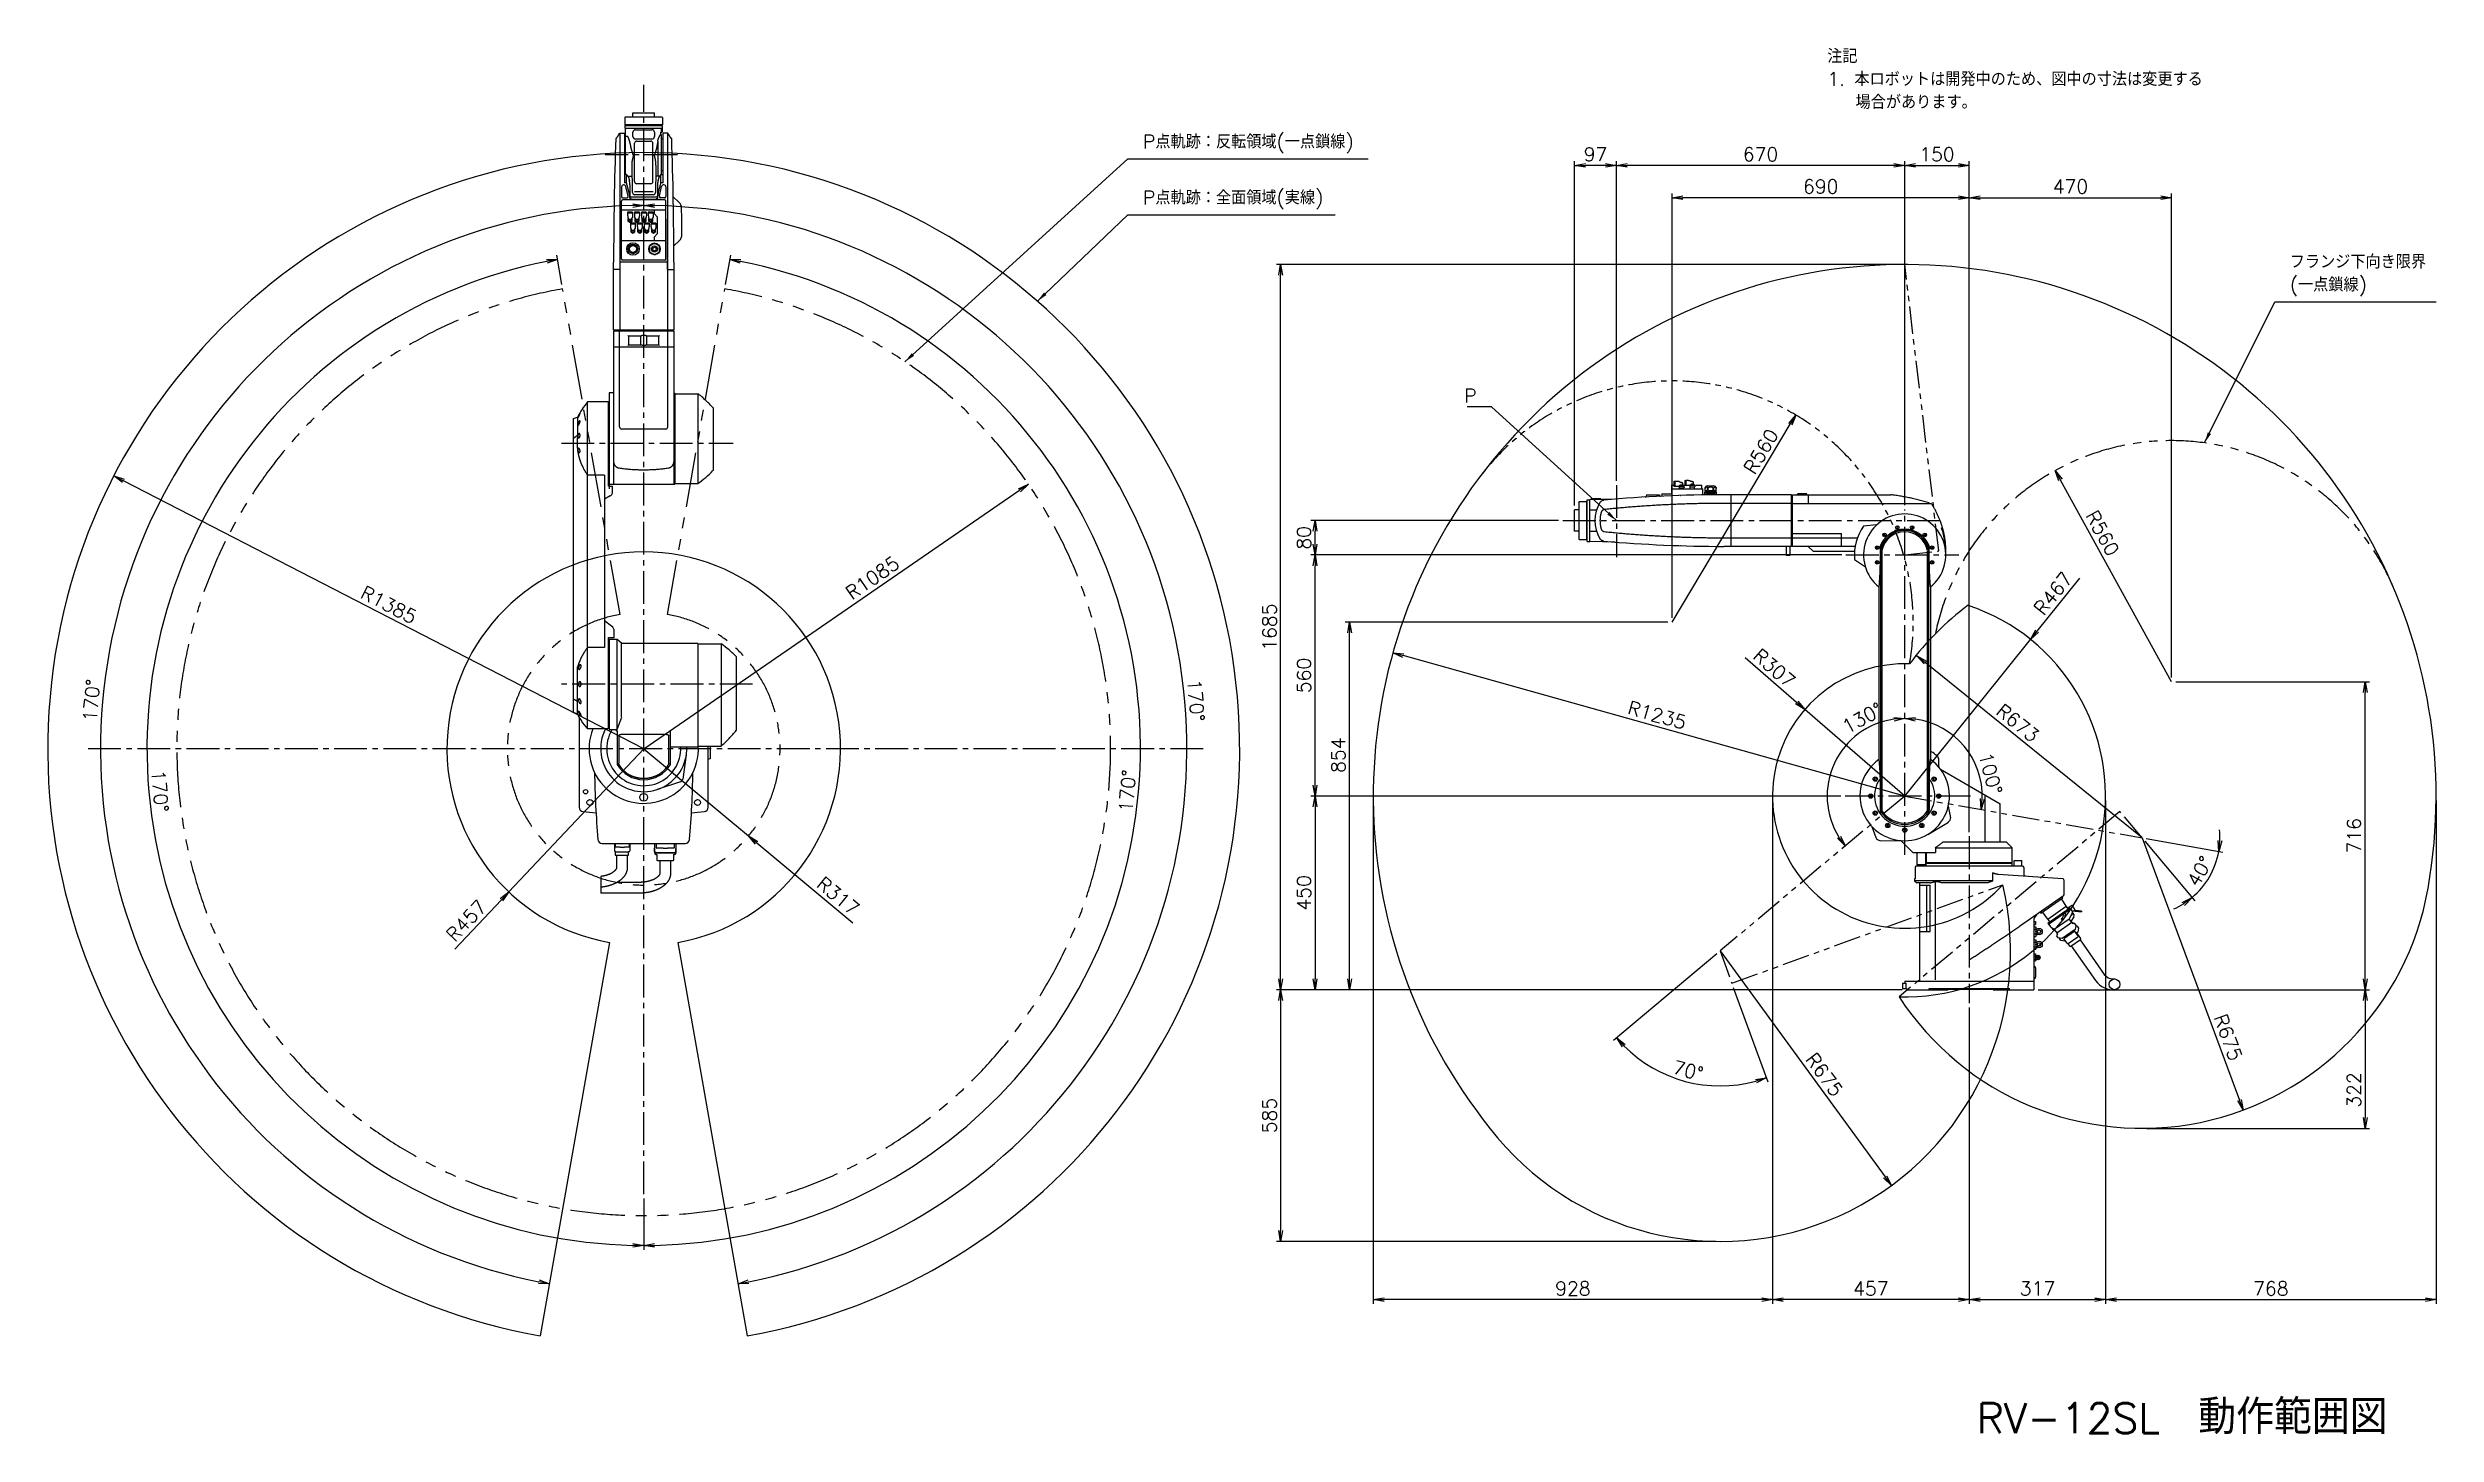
# Model space of a CAD drawing. Extents: x -15505 to -9955, y 1127 to 4348.
import ezdxf

# ---------------------------------------------------------------- set-up
doc = ezdxf.new("R2010")
doc.units = 0
doc.header["$LTSCALE"] = 4
doc.header["$MEASUREMENT"] = 0
doc.linetypes.add('CENTRE2', pattern=[28.575, 19.05, -3.175, 3.175, -3.175])
doc.linetypes.add('PHANTOM2', pattern=[31.75, 15.875, -3.175, 3.175, -3.175, 3.175, -3.175])
doc.layers.get('0').update_dxf_attribs({"linetype": 'CONTINUOUS'})
doc.layers.get('DEFPOINTS').update_dxf_attribs({"linetype": 'CONTINUOUS'})
for name, color, linetype in [('01', 7, 'CONTINUOUS'), ('01ARM', 6, 'PHANTOM2'), ('01CENTER', 5, 'CENTRE2'), ('01HOSO', 6, 'CONTINUOUS'), ('02', 5, 'CONTINUOUS'), ('05THIN', 5, 'CONTINUOUS'), ('10', 1, 'CONTINUOUS')]:
    doc.layers.add(name, color=color, linetype=linetype)
doc.styles.add('BIGFONT', font='ROMANS.SHX', dxfattribs={"bigfont": 'bigfont'})
doc.styles.get("Standard").update_dxf_attribs({"font": 'romans.shx', "bigfont": 'bigfont.shx'})
doc.dimstyles.new('L-IN', dxfattribs={"dimscale": 10, "dimtxt": 3.2, "dimasz": 2.5, "dimexe": 1, "dimexo": 1, "dimgap": 1, "dimtad": 1, "dimdec": 0, "dimtxsty": 'BIGFONT', "dimblk": 'YA-IN', "dimblk1": 'OPEN', "dimblk2": 'OPEN', "dimsah": 1, "dimcen": 0, "dimclrd": 256, "dimclre": 256, "dimclrt": 256, "dimazin": 3, "dimtp": 0.1, "dimtm": 0.2, "dimtfac": 0.625, "dimtdec": 0, "dimtmove": 0, "dimatfit": 3, "dimtolj": 1})

msp = doc.modelspace()

# ---------------------------------------------------------------- texts
at = {"layer": '02', "insert": (-11370, 4345), "char_height": 32, "width": 1105, "attachment_point": 1}
msp.add_mtext('注記\\P1. 本ロボットは開発中のため、図中の寸法は変更する\\P   場合があります。', dxfattribs=at)
at = {"layer": '02', "char_height": 32, "style": 'BIGFONT'}
for s, insert, attachment_point in [('\\A1;P点軌跡：反転領域(一点鎖線)', (-12960, 4125), 4), ('\\A1;P点軌跡：全面領域(実線)', (-12960, 3995), 4), ('\\A1;フランジ下向き限界\\P(一点鎖線)', (-10295.3, 3819.4), 4), ('\\A1;P', (-12185, 3540), 6)]:
    msp.add_mtext(s, dxfattribs=dict(at, insert=insert, attachment_point=attachment_point))
at = {"layer": '05THIN', "style": 'BIGFONT'}
for s, height, p in [('RV-12SL', 70, (-11022.4, 1129.8)), ('動作範囲図', 80, (-10507.9, 1127.8))]:
    msp.add_text(s, height=height, dxfattribs=at).set_placement(p)

# ---------------------------------------------------------------- blocks, each defined once
blk = doc.blocks.new('_OPEN')
at = {"color": 0, "linetype": 'BYBLOCK'}
for p, q in [((-1, 0.17), (0, 0)), ((0, 0), (-1, -0.17)), ((0, 0), (-1, 0))]:
    blk.add_line(p, q, dxfattribs=at)
blk = doc.blocks.new('*D4')
at = {"linetype": 'BYBLOCK'}
for p, q in [((-11336.4, 3170), (-12570, 3170)), ((-12560, 2635), (-12560, 3145)), ((-11338.2, 2610), (-12570, 2610))]:
    blk.add_line(p, q, dxfattribs=at)
at = {"layer": 'DEFPOINTS', "color": 0, "linetype": 'BYBLOCK'}
for p in [(-12560, 3170), (-11326.4, 3170), (-11328.2, 2610)]:
    blk.add_point(p, dxfattribs=at)
at = {"linetype": 'BYBLOCK', "xscale": 25, "yscale": 25, "zscale": 25}
for p, rotation in [((-12560, 3170), 90), ((-12560, 2610), 270)]:
    blk.add_blockref('_OPEN', p, dxfattribs=dict(at, rotation=rotation))
at = {"linetype": 'BYBLOCK', "insert": (-12586, 2890), "char_height": 32, "attachment_point": 5, "rotation": 90, "style": 'BIGFONT'}
blk.add_mtext('\\A1;560', dxfattribs=at)
blk = doc.blocks.new('YA-IN')
at = {"color": 0, "linetype": 'BYBLOCK'}
for p, q in [((0, 0), (-1, 0.17)), ((-1, -0.17), (0, 0)), ((0, 0), (-1, 0))]:
    blk.add_line(p, q, dxfattribs=at)
blk = doc.blocks.new('*D6')
at = {"linetype": 'BYBLOCK'}
for p, q in [((-11338.2, 2610), (-12570, 2610)), ((-12560, 2585), (-12560, 2185)), ((-11196, 2160), (-12570, 2160))]:
    blk.add_line(p, q, dxfattribs=at)
at = {"layer": 'DEFPOINTS', "color": 0, "linetype": 'BYBLOCK'}
for p in [(-11328.2, 2610), (-12560, 2160), (-11186, 2160)]:
    blk.add_point(p, dxfattribs=at)
at = {"linetype": 'BYBLOCK', "xscale": 25, "yscale": 25, "zscale": 25}
for p, rotation in [((-12560, 2610), 90), ((-12560, 2160), 270)]:
    blk.add_blockref('_OPEN', p, dxfattribs=dict(at, rotation=rotation))
at = {"linetype": 'BYBLOCK', "insert": (-12586, 2385), "char_height": 32, "attachment_point": 5, "rotation": 90, "style": 'BIGFONT'}
blk.add_mtext('\\A1;450', dxfattribs=at)
blk = doc.blocks.new('*D8')
at = {"linetype": 'BYBLOCK'}
for p, q in [((-11994.2, 3250), (-12570, 3250)), ((-12560, 3195), (-12560, 3225)), ((-11336.4, 3170), (-12570, 3170))]:
    blk.add_line(p, q, dxfattribs=at)
at = {"layer": 'DEFPOINTS', "color": 0, "linetype": 'BYBLOCK'}
for p in [(-12560, 3250), (-11984.2, 3250), (-11326.4, 3170)]:
    blk.add_point(p, dxfattribs=at)
at = {"linetype": 'BYBLOCK', "xscale": 25, "yscale": 25, "zscale": 25}
for p, rotation in [((-12560, 3250), 90), ((-12560, 3170), 270)]:
    blk.add_blockref('_OPEN', p, dxfattribs=dict(at, rotation=rotation))
at = {"linetype": 'BYBLOCK', "insert": (-12586, 3210), "char_height": 32, "attachment_point": 5, "rotation": 90, "style": 'BIGFONT'}
blk.add_mtext('\\A1;80', dxfattribs=at)
blk = doc.blocks.new('*D5')
at = {"linetype": 'BYBLOCK'}
for p, q in [((-11190, 3285.6), (-11190, 4085)), ((-11165, 4075), (-11065, 4075)), ((-11040, 2526.4), (-11040, 4085))]:
    blk.add_line(p, q, dxfattribs=at)
at = {"layer": 'DEFPOINTS', "color": 0, "linetype": 'BYBLOCK'}
for p in [(-11040, 4075), (-11190, 3275.6), (-11040, 2516.4)]:
    blk.add_point(p, dxfattribs=at)
at = {"linetype": 'BYBLOCK', "xscale": 25, "yscale": 25, "zscale": 25, "rotation": 180}
blk.add_blockref('_OPEN', (-11190, 4075), dxfattribs=at)
at = {"linetype": 'BYBLOCK', "xscale": 25, "yscale": 25, "zscale": 25}
blk.add_blockref('_OPEN', (-11040, 4075), dxfattribs=at)
at = {"linetype": 'BYBLOCK', "insert": (-11115, 4101), "char_height": 32, "attachment_point": 5, "style": 'BIGFONT'}
blk.add_mtext('\\A1;150', dxfattribs=at)
blk = doc.blocks.new('*D7')
at = {"linetype": 'BYBLOCK'}
for p, q in [((-11860, 3342.4), (-11860, 4085)), ((-11215, 4075), (-11835, 4075)), ((-11190, 3285.6), (-11190, 4085))]:
    blk.add_line(p, q, dxfattribs=at)
at = {"layer": 'DEFPOINTS', "color": 0, "linetype": 'BYBLOCK'}
for p in [(-11860, 4075), (-11860, 3332.4), (-11190, 3275.6)]:
    blk.add_point(p, dxfattribs=at)
at = {"linetype": 'BYBLOCK', "xscale": 25, "yscale": 25, "zscale": 25, "rotation": 180}
blk.add_blockref('_OPEN', (-11860, 4075), dxfattribs=at)
at = {"linetype": 'BYBLOCK', "xscale": 25, "yscale": 25, "zscale": 25}
blk.add_blockref('_OPEN', (-11190, 4075), dxfattribs=at)
at = {"linetype": 'BYBLOCK', "insert": (-11525, 4101), "char_height": 32, "attachment_point": 5, "style": 'BIGFONT'}
blk.add_mtext('\\A1;670', dxfattribs=at)
blk = doc.blocks.new('*D9')
at = {"linetype": 'BYBLOCK'}
for p, q in [((-11957, 3285), (-11957, 4085)), ((-11885, 4075), (-11932, 4075)), ((-11860, 3342.4), (-11860, 4085))]:
    blk.add_line(p, q, dxfattribs=at)
at = {"layer": 'DEFPOINTS', "color": 0, "linetype": 'BYBLOCK'}
for p in [(-11957, 4075), (-11860, 3332.4), (-11957, 3275)]:
    blk.add_point(p, dxfattribs=at)
at = {"linetype": 'BYBLOCK', "xscale": 25, "yscale": 25, "zscale": 25, "rotation": 180}
blk.add_blockref('_OPEN', (-11957, 4075), dxfattribs=at)
at = {"linetype": 'BYBLOCK', "xscale": 25, "yscale": 25, "zscale": 25}
blk.add_blockref('_OPEN', (-11860, 4075), dxfattribs=at)
at = {"linetype": 'BYBLOCK', "insert": (-11908.5, 4101), "char_height": 32, "attachment_point": 5, "style": 'BIGFONT'}
blk.add_mtext('\\A1;97', dxfattribs=at)
blk = doc.blocks.new('*D10')
at = {"linetype": 'BYBLOCK'}
for p, q in [((-11497.2, 2600), (-11497.2, 1430)), ((-11040, 2119.1), (-11040, 1430)), ((-11065, 1440), (-11472.2, 1440))]:
    blk.add_line(p, q, dxfattribs=at)
at = {"layer": 'DEFPOINTS', "color": 0, "linetype": 'BYBLOCK'}
for p in [(-11497.2, 2610), (-11040, 2129.1), (-11497.2, 1440)]:
    blk.add_point(p, dxfattribs=at)
at = {"linetype": 'BYBLOCK', "xscale": 25, "yscale": 25, "zscale": 25, "rotation": 180}
blk.add_blockref('_OPEN', (-11497.2, 1440), dxfattribs=at)
at = {"linetype": 'BYBLOCK', "xscale": 25, "yscale": 25, "zscale": 25}
blk.add_blockref('_OPEN', (-11040, 1440), dxfattribs=at)
at = {"linetype": 'BYBLOCK', "insert": (-11268.6, 1466), "char_height": 32, "attachment_point": 5, "style": 'BIGFONT'}
blk.add_mtext('\\A1;457', dxfattribs=at)
blk = doc.blocks.new('*D11')
at = {"linetype": 'BYBLOCK'}
for p, q in [((-12424.8, 2600), (-12424.8, 1430)), ((-11497.2, 2600), (-11497.2, 1430)), ((-11522.2, 1440), (-12399.8, 1440))]:
    blk.add_line(p, q, dxfattribs=at)
at = {"layer": 'DEFPOINTS', "color": 0, "linetype": 'BYBLOCK'}
for p in [(-12424.8, 2610), (-11497.2, 2610), (-12424.8, 1440)]:
    blk.add_point(p, dxfattribs=at)
at = {"linetype": 'BYBLOCK', "xscale": 25, "yscale": 25, "zscale": 25, "rotation": 180}
blk.add_blockref('_OPEN', (-12424.8, 1440), dxfattribs=at)
at = {"linetype": 'BYBLOCK', "xscale": 25, "yscale": 25, "zscale": 25}
blk.add_blockref('_OPEN', (-11497.2, 1440), dxfattribs=at)
at = {"linetype": 'BYBLOCK', "insert": (-11961, 1466), "char_height": 32, "attachment_point": 5, "style": 'BIGFONT'}
blk.add_mtext('\\A1;928', dxfattribs=at)
blk = doc.blocks.new('*D12')
at = {"linetype": 'BYBLOCK'}
for p, q in [((-10723.2, 2600), (-10723.2, 1430)), ((-11040, 2119.1), (-11040, 1430)), ((-11015, 1440), (-10748.2, 1440))]:
    blk.add_line(p, q, dxfattribs=at)
at = {"layer": 'DEFPOINTS', "color": 0, "linetype": 'BYBLOCK'}
for p in [(-10723.2, 2610), (-11040, 2129.1), (-10723.2, 1440)]:
    blk.add_point(p, dxfattribs=at)
at = {"linetype": 'BYBLOCK', "xscale": 25, "yscale": 25, "zscale": 25, "rotation": 180}
blk.add_blockref('_OPEN', (-11040, 1440), dxfattribs=at)
at = {"linetype": 'BYBLOCK', "xscale": 25, "yscale": 25, "zscale": 25}
blk.add_blockref('_OPEN', (-10723.2, 1440), dxfattribs=at)
at = {"linetype": 'BYBLOCK', "insert": (-10881.6, 1466), "char_height": 32, "attachment_point": 5, "style": 'BIGFONT'}
blk.add_mtext('\\A1;317', dxfattribs=at)
blk = doc.blocks.new('*D13')
at = {"linetype": 'BYBLOCK'}
for p, q in [((-10723.2, 2600), (-10723.2, 1430)), ((-9955.2, 2600), (-9955.2, 1430)), ((-10698.2, 1440), (-9980.2, 1440))]:
    blk.add_line(p, q, dxfattribs=at)
at = {"layer": 'DEFPOINTS', "color": 0, "linetype": 'BYBLOCK'}
for p in [(-10723.2, 2610), (-9955.2, 2610), (-9955.2, 1440)]:
    blk.add_point(p, dxfattribs=at)
at = {"linetype": 'BYBLOCK', "xscale": 25, "yscale": 25, "zscale": 25, "rotation": 180}
blk.add_blockref('_OPEN', (-10723.2, 1440), dxfattribs=at)
at = {"linetype": 'BYBLOCK', "xscale": 25, "yscale": 25, "zscale": 25}
blk.add_blockref('_OPEN', (-9955.2, 1440), dxfattribs=at)
at = {"linetype": 'BYBLOCK', "insert": (-10339.2, 1466), "char_height": 32, "attachment_point": 5, "style": 'BIGFONT'}
blk.add_mtext('\\A1;768', dxfattribs=at)
blk = doc.blocks.new('*D14')
at = {"linetype": 'BYBLOCK'}
for p, q in [((-11196, 2160), (-12650, 2160)), ((-12640, 2135), (-12640, 1600.3)), ((-11629, 1575.3), (-12650, 1575.3))]:
    blk.add_line(p, q, dxfattribs=at)
at = {"layer": 'DEFPOINTS', "color": 0, "linetype": 'BYBLOCK'}
for p in [(-11186, 2160), (-12640, 1575.3), (-11619, 1575.3)]:
    blk.add_point(p, dxfattribs=at)
at = {"linetype": 'BYBLOCK', "xscale": 25, "yscale": 25, "zscale": 25}
for p, rotation in [((-12640, 2160), 90), ((-12640, 1575.3), 270)]:
    blk.add_blockref('_OPEN', p, dxfattribs=dict(at, rotation=rotation))
at = {"linetype": 'BYBLOCK', "insert": (-12666, 1867.6), "char_height": 32, "attachment_point": 5, "rotation": 90, "style": 'BIGFONT'}
blk.add_mtext('\\A1;585', dxfattribs=at)
blk = doc.blocks.new('*D15')
at = {"linetype": 'BYBLOCK'}
for p, q in [((-11200, 3844.8), (-12650, 3844.8)), ((-12640, 2185), (-12640, 3819.8)), ((-11196, 2160), (-12650, 2160))]:
    blk.add_line(p, q, dxfattribs=at)
at = {"layer": 'DEFPOINTS', "color": 0, "linetype": 'BYBLOCK'}
for p in [(-12640, 3844.8), (-11190, 3844.8), (-11186, 2160)]:
    blk.add_point(p, dxfattribs=at)
at = {"linetype": 'BYBLOCK', "xscale": 25, "yscale": 25, "zscale": 25}
for p, rotation in [((-12640, 3844.8), 90), ((-12640, 2160), 270)]:
    blk.add_blockref('_OPEN', p, dxfattribs=dict(at, rotation=rotation))
at = {"linetype": 'BYBLOCK', "insert": (-12666, 3002.4), "char_height": 32, "attachment_point": 5, "rotation": 90, "style": 'BIGFONT'}
blk.add_mtext('\\A1;1685', dxfattribs=at)
blk = doc.blocks.new('*D16')
at = {"linetype": 'BYBLOCK'}
for p, q in [((-11730.2, 3024.3), (-11730.2, 4010)), ((-11065, 4000), (-11705.2, 4000)), ((-11040, 2526.4), (-11040, 4010))]:
    blk.add_line(p, q, dxfattribs=at)
at = {"layer": 'DEFPOINTS', "color": 0, "linetype": 'BYBLOCK'}
for p in [(-11730.2, 4000), (-11730.2, 3014.3), (-11040, 2516.4)]:
    blk.add_point(p, dxfattribs=at)
at = {"linetype": 'BYBLOCK', "xscale": 25, "yscale": 25, "zscale": 25, "rotation": 180}
blk.add_blockref('_OPEN', (-11730.2, 4000), dxfattribs=at)
at = {"linetype": 'BYBLOCK', "xscale": 25, "yscale": 25, "zscale": 25}
blk.add_blockref('_OPEN', (-11040, 4000), dxfattribs=at)
at = {"linetype": 'BYBLOCK', "insert": (-11385.1, 4026), "char_height": 32, "attachment_point": 5, "style": 'BIGFONT'}
blk.add_mtext('\\A1;690', dxfattribs=at)
blk = doc.blocks.new('*D17')
at = {"linetype": 'BYBLOCK'}
for p, q in [((-11740.2, 3014.3), (-12490, 3014.3)), ((-12480, 2185), (-12480, 2989.3)), ((-11196, 2160), (-12490, 2160))]:
    blk.add_line(p, q, dxfattribs=at)
at = {"layer": 'DEFPOINTS', "color": 0, "linetype": 'BYBLOCK'}
for p in [(-12480, 3014.3), (-11730.2, 3014.3), (-11186, 2160)]:
    blk.add_point(p, dxfattribs=at)
at = {"linetype": 'BYBLOCK', "xscale": 25, "yscale": 25, "zscale": 25}
for p, rotation in [((-12480, 3014.3), 90), ((-12480, 2160), 270)]:
    blk.add_blockref('_OPEN', p, dxfattribs=dict(at, rotation=rotation))
at = {"linetype": 'BYBLOCK', "insert": (-12506, 2704.9), "char_height": 32, "attachment_point": 5, "rotation": 90, "style": 'BIGFONT'}
blk.add_mtext('\\A1;854', dxfattribs=at)
blk = doc.blocks.new('*D18')
at = {"linetype": 'BYBLOCK'}
for p, q in [((-10559.8, 2875.7), (-10110, 2875.7)), ((-10120, 2185), (-10120, 2850.7)), ((-10880, 2160), (-10110, 2160))]:
    blk.add_line(p, q, dxfattribs=at)
at = {"layer": 'DEFPOINTS', "color": 0, "linetype": 'BYBLOCK'}
for p in [(-10569.8, 2875.7), (-10120, 2875.7), (-10890, 2160)]:
    blk.add_point(p, dxfattribs=at)
at = {"linetype": 'BYBLOCK', "xscale": 25, "yscale": 25, "zscale": 25}
for p, rotation in [((-10120, 2875.7), 90), ((-10120, 2160), 270)]:
    blk.add_blockref('_OPEN', p, dxfattribs=dict(at, rotation=rotation))
at = {"linetype": 'BYBLOCK', "insert": (-10146, 2517.9), "char_height": 32, "attachment_point": 5, "rotation": 90, "style": 'BIGFONT'}
blk.add_mtext('\\A1;716', dxfattribs=at)
blk = doc.blocks.new('*D19')
at = {"linetype": 'BYBLOCK'}
for p, q in [((-11040, 2526.4), (-11040, 4010)), ((-11015, 4000), (-10594.8, 4000)), ((-10569.8, 2885.7), (-10569.8, 4010))]:
    blk.add_line(p, q, dxfattribs=at)
at = {"layer": 'DEFPOINTS', "color": 0, "linetype": 'BYBLOCK'}
for p in [(-10569.8, 4000), (-10569.8, 2875.7), (-11040, 2516.4)]:
    blk.add_point(p, dxfattribs=at)
at = {"linetype": 'BYBLOCK', "xscale": 25, "yscale": 25, "zscale": 25, "rotation": 180}
blk.add_blockref('_OPEN', (-11040, 4000), dxfattribs=at)
at = {"linetype": 'BYBLOCK', "xscale": 25, "yscale": 25, "zscale": 25}
blk.add_blockref('_OPEN', (-10569.8, 4000), dxfattribs=at)
at = {"linetype": 'BYBLOCK', "insert": (-10804.9, 4026), "char_height": 32, "attachment_point": 5, "style": 'BIGFONT'}
blk.add_mtext('\\A1;470', dxfattribs=at)
blk = doc.blocks.new('*D20')
at = {"linetype": 'BYBLOCK'}
for p, q in [((-11441.1, 2827.6), (-11560.3, 2930.9)), ((-11190, 2610), (-11422.2, 2811.2))]:
    blk.add_line(p, q, dxfattribs=at)
at = {"layer": 'DEFPOINTS', "color": 0, "linetype": 'BYBLOCK'}
for p in [(-11422.2, 2811.2), (-11190, 2610)]:
    blk.add_point(p, dxfattribs=at)
at = {"linetype": 'BYBLOCK', "xscale": 25, "yscale": 25, "zscale": 25, "rotation": 319.0856167799747}
blk.add_blockref('_OPEN', (-11422.2, 2811.2), dxfattribs=at)
at = {"linetype": 'BYBLOCK', "insert": (-11493.1, 2907.1), "char_height": 32, "attachment_point": 5, "rotation": 319.0856, "style": 'BIGFONT'}
blk.add_mtext('\\A1;R307', dxfattribs=at)
blk = doc.blocks.new('*D21')
at = {"linetype": 'BYBLOCK'}
blk.add_line((-11730.2, 3014.3), (-11455.9, 3473.6), dxfattribs=at)
at = {"layer": 'DEFPOINTS', "color": 0, "linetype": 'BYBLOCK'}
for p in [(-11443.1, 3495.1), (-11730.2, 3014.3)]:
    blk.add_point(p, dxfattribs=at)
at = {"linetype": 'BYBLOCK', "xscale": 25, "yscale": 25, "zscale": 25, "rotation": 59.15083038030235}
blk.add_blockref('_OPEN', (-11443.1, 3495.1), dxfattribs=at)
at = {"linetype": 'BYBLOCK', "insert": (-11523.7, 3410.8), "char_height": 32, "attachment_point": 5, "rotation": 59.1508, "style": 'BIGFONT'}
blk.add_mtext('\\A1;R560', dxfattribs=at)
blk = doc.blocks.new('*D22')
at = {"linetype": 'BYBLOCK'}
blk.add_line((-10569.8, 2875.7), (-10828.1, 3344.2), dxfattribs=at)
at = {"layer": 'DEFPOINTS', "color": 0, "linetype": 'BYBLOCK'}
for p in [(-10840.2, 3366.1), (-10569.8, 2875.7)]:
    blk.add_point(p, dxfattribs=at)
at = {"linetype": 'BYBLOCK', "xscale": 25, "yscale": 25, "zscale": 25, "rotation": 118.8780925844961}
blk.add_blockref('_OPEN', (-10840.2, 3366.1), dxfattribs=at)
at = {"linetype": 'BYBLOCK', "insert": (-10730.4, 3220.7), "char_height": 32, "attachment_point": 5, "rotation": 298.8781, "style": 'BIGFONT'}
blk.add_mtext('\\A1;R560', dxfattribs=at)
blk = doc.blocks.new('*D23')
at = {"linetype": 'BYBLOCK'}
blk.add_line((-11190, 2610), (-12355, 2936.2), dxfattribs=at)
at = {"layer": 'DEFPOINTS', "color": 0, "linetype": 'BYBLOCK'}
for p in [(-12379, 2942.9), (-11190, 2610)]:
    blk.add_point(p, dxfattribs=at)
at = {"linetype": 'BYBLOCK', "xscale": 25, "yscale": 25, "zscale": 25, "rotation": 164.3577535427913}
blk.add_blockref('_OPEN', (-12379, 2942.9), dxfattribs=at)
at = {"linetype": 'BYBLOCK', "insert": (-11765.5, 2798.1), "char_height": 32, "attachment_point": 5, "rotation": 344.3578, "style": 'BIGFONT'}
blk.add_mtext('\\A1;R1235', dxfattribs=at)
blk = doc.blocks.new('*D24')
at = {"linetype": 'BYBLOCK'}
for p, q in [((-10882, 2993.4), (-10783.2, 3116.4)), ((-11190, 2610), (-10897.7, 2973.9))]:
    blk.add_line(p, q, dxfattribs=at)
at = {"layer": 'DEFPOINTS', "color": 0, "linetype": 'BYBLOCK'}
for p in [(-10897.7, 2973.9), (-11190, 2610)]:
    blk.add_point(p, dxfattribs=at)
at = {"linetype": 'BYBLOCK', "xscale": 25, "yscale": 25, "zscale": 25, "rotation": 231.2258290644262}
blk.add_blockref('_OPEN', (-10897.7, 2973.9), dxfattribs=at)
at = {"linetype": 'BYBLOCK', "insert": (-10845, 3081), "char_height": 32, "attachment_point": 5, "rotation": 51.2258, "style": 'BIGFONT'}
blk.add_mtext('\\A1;R467', dxfattribs=at)
blk = doc.blocks.new('*D25')
at = {"linetype": 'BYBLOCK'}
blk.add_line((-10638.5, 2512.8), (-11142.3, 2920), dxfattribs=at)
at = {"layer": 'DEFPOINTS', "color": 0, "linetype": 'BYBLOCK'}
for p in [(-11161.7, 2935.8), (-10638.5, 2512.8)]:
    blk.add_point(p, dxfattribs=at)
at = {"linetype": 'BYBLOCK', "xscale": 25, "yscale": 25, "zscale": 25, "rotation": 141.045225888202}
blk.add_blockref('_OPEN', (-11161.7, 2935.8), dxfattribs=at)
at = {"linetype": 'BYBLOCK', "insert": (-10927.5, 2779.8), "char_height": 32, "attachment_point": 5, "rotation": 321.0452, "style": 'BIGFONT'}
blk.add_mtext('\\A1;R673', dxfattribs=at)
blk = doc.blocks.new('*D26')
at = {"linetype": 'BYBLOCK'}
blk.add_line((-11619, 2250), (-11235.5, 1725.5), dxfattribs=at)
at = {"layer": 'DEFPOINTS', "color": 0, "linetype": 'BYBLOCK'}
for p in [(-11619, 2250), (-11220.8, 1705.3)]:
    blk.add_point(p, dxfattribs=at)
at = {"linetype": 'BYBLOCK', "xscale": 25, "yscale": 25, "zscale": 25, "rotation": 306.167897795649}
blk.add_blockref('_OPEN', (-11220.8, 1705.3), dxfattribs=at)
at = {"linetype": 'BYBLOCK', "insert": (-11376.6, 1962.5), "char_height": 32, "attachment_point": 5, "rotation": 306.1679, "style": 'BIGFONT'}
blk.add_mtext('\\A1;R675', dxfattribs=at)
blk = doc.blocks.new('*D27')
at = {"linetype": 'BYBLOCK'}
blk.add_line((-10638.5, 2512.8), (-10412.1, 1903.7), dxfattribs=at)
at = {"layer": 'DEFPOINTS', "color": 0, "linetype": 'BYBLOCK'}
for p in [(-10638.5, 2512.8), (-10403.3, 1880.3)]:
    blk.add_point(p, dxfattribs=at)
at = {"linetype": 'BYBLOCK', "xscale": 25, "yscale": 25, "zscale": 25, "rotation": 290.3961197434397}
blk.add_blockref('_OPEN', (-10403.3, 1880.3), dxfattribs=at)
at = {"linetype": 'BYBLOCK', "insert": (-10438.4, 2049.2), "char_height": 32, "attachment_point": 5, "rotation": 290.3961, "style": 'BIGFONT'}
blk.add_mtext('\\A1;R675', dxfattribs=at)
blk = doc.blocks.new('*D28')
at = {"linetype": 'BYBLOCK'}
blk.add_arc((-11190, 2610), 180.3, 97.9519, 212.0481, dxfattribs=at)
at = {"layer": 'DEFPOINTS', "color": 0, "linetype": 'BYBLOCK'}
for p in [(-11190, 3275.6), (-11370, 2620.5), (-11190, 2610), (-11190, 2473.3), (-11619, 2250)]:
    blk.add_point(p, dxfattribs=at)
at = {"linetype": 'BYBLOCK', "xscale": 25, "yscale": 25, "zscale": 25}
for p, rotation in [((-11190, 2790.3), 3.975937715329072), ((-11328.1, 2494.1), 306.0240622846713)]:
    blk.add_blockref('_OPEN', p, dxfattribs=dict(at, rotation=rotation))
at = {"linetype": 'BYBLOCK', "insert": (-11288.3, 2791.4), "char_height": 32, "attachment_point": 5, "rotation": 28.4585, "style": 'BIGFONT'}
blk.add_mtext('\\A1;130°', dxfattribs=at)
blk = doc.blocks.new('*D29')
at = {"linetype": 'BYBLOCK'}
blk.add_arc((-11190, 2610), 180.3, 357.9519, 82.0481, dxfattribs=at)
at = {"layer": 'DEFPOINTS', "color": 0, "linetype": 'BYBLOCK'}
for p in [(-11190, 3275.6), (-11090.9, 2760.6), (-11190, 2610), (-10638.5, 2512.8), (-11190, 2473.3)]:
    blk.add_point(p, dxfattribs=at)
at = {"linetype": 'BYBLOCK', "xscale": 25, "yscale": 25, "zscale": 25}
for p, rotation in [((-11190, 2790.3), 176.0240622846713), ((-11012.5, 2578.7), 263.9759377153299)]:
    blk.add_blockref('_OPEN', p, dxfattribs=dict(at, rotation=rotation))
at = {"linetype": 'BYBLOCK', "insert": (-10990.5, 2662.5), "char_height": 32, "attachment_point": 5, "rotation": 284.7577, "style": 'BIGFONT'}
blk.add_mtext('\\A1;100°', dxfattribs=at)
blk = doc.blocks.new('*D31')
at = {"linetype": 'BYBLOCK'}
for p, q in [((-14310.1, 3798.1), (-14322.2, 3866.5)), ((-14120, 1675), (-14120, 1555.8))]:
    blk.add_line(p, q, dxfattribs=at)
blk.add_arc((-14120, 2720), 1154.2, 101.241, 268.759, dxfattribs=at)
at = {"layer": 'DEFPOINTS', "color": 0, "linetype": 'BYBLOCK'}
for p in [(-14120, 4020), (-14308.4, 3788.3), (-15179.8, 3177.2), (-14175, 3032), (-14120, 1685)]:
    blk.add_point(p, dxfattribs=at)
at = {"linetype": 'BYBLOCK', "xscale": 25, "yscale": 25, "zscale": 25}
for p, rotation in [((-14320.4, 3856.7), 10.62051160187568), ((-14120, 1565.8), 359.3794883981237)]:
    blk.add_blockref('_OPEN', p, dxfattribs=dict(at, rotation=rotation))
at = {"linetype": 'BYBLOCK', "insert": (-15243.9, 2621.7), "char_height": 32, "attachment_point": 5, "rotation": 275, "style": 'BIGFONT'}
blk.add_mtext('\\A1;170°', dxfattribs=at)
blk = doc.blocks.new('*D30')
at = {"linetype": 'BYBLOCK'}
blk.add_arc((-14120, 2720), 1262.1, 91.1349, 258.8651, dxfattribs=at)
at = {"layer": 'DEFPOINTS', "color": 0, "linetype": 'BYBLOCK'}
for p in [(-14120, 4020), (-15174.5, 3413.6), (-14199.4, 2269.7), (-14120, 1685), (-14360.5, 1356.3)]:
    blk.add_point(p, dxfattribs=at)
at = {"linetype": 'BYBLOCK', "xscale": 25, "yscale": 25, "zscale": 25}
for p, rotation in [((-14120, 3982.1), 0.5674595163755266), ((-14339.2, 1477), 349.432540483624)]:
    blk.add_blockref('_OPEN', p, dxfattribs=dict(at, rotation=rotation))
at = {"linetype": 'BYBLOCK', "insert": (-15403.2, 2832.3), "char_height": 32, "attachment_point": 5, "rotation": 85, "style": 'BIGFONT'}
blk.add_mtext('\\A1;170°', dxfattribs=at)
blk = doc.blocks.new('*D32')
at = {"linetype": 'BYBLOCK'}
blk.add_line((-14120, 2720), (-15329, 3342.4), dxfattribs=at)
at = {"layer": 'DEFPOINTS', "color": 0, "linetype": 'BYBLOCK'}
for p in [(-15351.2, 3353.8), (-14120, 2720)]:
    blk.add_point(p, dxfattribs=at)
at = {"linetype": 'BYBLOCK', "xscale": 25, "yscale": 25, "zscale": 25, "rotation": 152.7609119249374}
blk.add_blockref('_OPEN', (-15351.2, 3353.8), dxfattribs=at)
at = {"linetype": 'BYBLOCK', "insert": (-14712.6, 3054.3), "char_height": 32, "attachment_point": 5, "rotation": 332.7609, "style": 'BIGFONT'}
blk.add_mtext('\\A1;R1385', dxfattribs=at)
blk = doc.blocks.new('*D33')
at = {"linetype": 'BYBLOCK'}
blk.add_line((-14120, 2720), (-13246.7, 3320.4), dxfattribs=at)
at = {"layer": 'DEFPOINTS', "color": 0, "linetype": 'BYBLOCK'}
for p in [(-13226.1, 3334.5), (-14120, 2720)]:
    blk.add_point(p, dxfattribs=at)
at = {"linetype": 'BYBLOCK', "xscale": 25, "yscale": 25, "zscale": 25, "rotation": 34.50852298766802}
blk.add_blockref('_OPEN', (-13226.1, 3334.5), dxfattribs=at)
at = {"linetype": 'BYBLOCK', "insert": (-13588.6, 3116.9), "char_height": 32, "attachment_point": 5, "rotation": 34.5085, "style": 'BIGFONT'}
blk.add_mtext('\\A1;R1085', dxfattribs=at)
blk = doc.blocks.new('*D34')
at = {"linetype": 'BYBLOCK'}
for p, q in [((-14120, 2720), (-14433.7, 2387.3)), ((-14450.8, 2369.1), (-14559.1, 2254.3))]:
    blk.add_line(p, q, dxfattribs=at)
at = {"layer": 'DEFPOINTS', "color": 0, "linetype": 'BYBLOCK'}
for p in [(-14120, 2720), (-14433.7, 2387.3)]:
    blk.add_point(p, dxfattribs=at)
at = {"linetype": 'BYBLOCK', "xscale": 25, "yscale": 25, "zscale": 25, "rotation": 46.68468431789608}
blk.add_blockref('_OPEN', (-14433.7, 2387.3), dxfattribs=at)
at = {"linetype": 'BYBLOCK', "insert": (-14532.4, 2320.5), "char_height": 32, "attachment_point": 5, "rotation": 46.6847, "style": 'BIGFONT'}
blk.add_mtext('\\A1;R457', dxfattribs=at)
blk = doc.blocks.new('*D35')
at = {"linetype": 'BYBLOCK'}
for p, q in [((-14120, 2720), (-13876.6, 2517.2)), ((-13857.4, 2501.2), (-13634.2, 2315.2))]:
    blk.add_line(p, q, dxfattribs=at)
at = {"layer": 'DEFPOINTS', "color": 0, "linetype": 'BYBLOCK'}
for p in [(-14120, 2720), (-13876.6, 2517.2)]:
    blk.add_point(p, dxfattribs=at)
at = {"linetype": 'BYBLOCK', "xscale": 25, "yscale": 25, "zscale": 25, "rotation": 140.1944289077345}
blk.add_blockref('_OPEN', (-13876.6, 2517.2), dxfattribs=at)
at = {"linetype": 'BYBLOCK', "insert": (-13668.6, 2377.7), "char_height": 32, "attachment_point": 5, "rotation": 320.1944, "style": 'BIGFONT'}
blk.add_mtext('\\A1;R317', dxfattribs=at)
blk = doc.blocks.new('*D37')
at = {"linetype": 'BYBLOCK'}
blk.add_arc((-14120, 2720), 1262.1, 281.1349, 88.8651, dxfattribs=at)
at = {"layer": 'DEFPOINTS', "color": 0, "linetype": 'BYBLOCK'}
for p in [(-14120, 4020), (-14040.6, 2269.7), (-12961.1, 2220.1), (-14120, 1685), (-13879.5, 1356.3)]:
    blk.add_point(p, dxfattribs=at)
at = {"linetype": 'BYBLOCK', "xscale": 25, "yscale": 25, "zscale": 25}
for p, rotation in [((-14120, 3982.1), 179.4325404836243), ((-13900.8, 1477), 190.5674595163755)]:
    blk.add_blockref('_OPEN', p, dxfattribs=dict(at, rotation=rotation))
at = {"linetype": 'BYBLOCK', "insert": (-12836.8, 2832.3), "char_height": 32, "attachment_point": 5, "rotation": 275, "style": 'BIGFONT'}
blk.add_mtext('\\A1;170°', dxfattribs=at)
blk = doc.blocks.new('*D36')
at = {"linetype": 'BYBLOCK'}
for p, q in [((-13929.9, 3798.1), (-13917.8, 3866.5)), ((-14120, 1675), (-14120, 1555.8))]:
    blk.add_line(p, q, dxfattribs=at)
blk.add_arc((-14120, 2720), 1154.2, 271.241, 78.759, dxfattribs=at)
at = {"layer": 'DEFPOINTS', "color": 0, "linetype": 'BYBLOCK'}
for p in [(-14120, 4020), (-13931.6, 3788.3), (-14065, 3032), (-13155.7, 2085.7), (-14120, 1685)]:
    blk.add_point(p, dxfattribs=at)
at = {"linetype": 'BYBLOCK', "xscale": 25, "yscale": 25, "zscale": 25}
for p, rotation in [((-13919.6, 3856.7), 169.3794883981235), ((-14120, 1565.8), 180.6205116018764)]:
    blk.add_blockref('_OPEN', p, dxfattribs=dict(at, rotation=rotation))
at = {"linetype": 'BYBLOCK', "insert": (-12996.1, 2621.7), "char_height": 32, "attachment_point": 5, "rotation": 85, "style": 'BIGFONT'}
blk.add_mtext('\\A1;170°', dxfattribs=at)
blk = doc.blocks.new('*D38')
at = {"linetype": 'BYBLOCK'}
for p, q in [((-11626.6, 2243.6), (-11866.8, 2042.1)), ((-11588.2, 2165.5), (-11508.3, 1946))]:
    blk.add_line(p, q, dxfattribs=at)
blk.add_arc((-11619, 2250), 313.5, 224.5702, 285.4298, dxfattribs=at)
at = {"layer": 'DEFPOINTS', "color": 0, "linetype": 'BYBLOCK'}
for p in [(-11190, 2610), (-11619, 2250), (-11619, 2250), (-11591.6, 2174.9), (-11759.7, 1969.9)]:
    blk.add_point(p, dxfattribs=at)
at = {"linetype": 'BYBLOCK', "xscale": 25, "yscale": 25, "zscale": 25}
for p, rotation in [((-11859.1, 2048.5), 132.2851056142356), ((-11511.8, 1955.4), 17.71489438577254)]:
    blk.add_blockref('_OPEN', p, dxfattribs=dict(at, rotation=rotation))
at = {"linetype": 'BYBLOCK', "insert": (-11693.4, 1972.3), "char_height": 32, "attachment_point": 5, "rotation": 345, "style": 'BIGFONT'}
blk.add_mtext('\\A1;70°', dxfattribs=at)
blk = doc.blocks.new('*D39')
at = {"linetype": 'BYBLOCK'}
for p, q in [((-10632.1, 2505.1), (-10515.8, 2366.5)), ((-10628.7, 2511), (-10450.5, 2479.6))]:
    blk.add_line(p, q, dxfattribs=at)
for start, end in [(357.9225, 5.845), (310, 350), (294.155, 302.0775)]:
    blk.add_arc((-10638.5, 2512.8), 180.9, start, end, dxfattribs=at)
at = {"layer": 'DEFPOINTS', "color": 0, "linetype": 'BYBLOCK'}
for p in [(-11190, 2610), (-10689.9, 2574), (-10638.5, 2512.8), (-10638.5, 2512.8), (-10493.4, 2404.7)]:
    blk.add_point(p, dxfattribs=at)
at = {"linetype": 'BYBLOCK', "xscale": 25, "yscale": 25, "zscale": 25}
for p, rotation in [((-10460.3, 2481.3), 263.9612435730646), ((-10522.2, 2374.1), 36.0387564269404)]:
    blk.add_blockref('_OPEN', p, dxfattribs=dict(at, rotation=rotation))
at = {"linetype": 'BYBLOCK', "insert": (-10504.3, 2435.3), "char_height": 32, "attachment_point": 5, "rotation": 60, "style": 'BIGFONT'}
blk.add_mtext('\\A1;40°', dxfattribs=at)
blk = doc.blocks.new('*D40')
at = {"linetype": 'BYBLOCK'}
for p, q in [((-10880, 2160), (-10110, 2160)), ((-10120, 2135), (-10120, 1863)), ((-10628.5, 1838), (-10110, 1838))]:
    blk.add_line(p, q, dxfattribs=at)
at = {"layer": 'DEFPOINTS', "color": 0, "linetype": 'BYBLOCK'}
for p in [(-10890, 2160), (-10638.5, 1838), (-10120, 1838)]:
    blk.add_point(p, dxfattribs=at)
at = {"linetype": 'BYBLOCK', "xscale": 25, "yscale": 25, "zscale": 25}
for p, rotation in [((-10120, 2160), 90), ((-10120, 1838), 270)]:
    blk.add_blockref('_OPEN', p, dxfattribs=dict(at, rotation=rotation))
at = {"linetype": 'BYBLOCK', "insert": (-10146, 1927.2), "char_height": 32, "attachment_point": 5, "rotation": 90, "style": 'BIGFONT'}
blk.add_mtext('\\A1;322', dxfattribs=at)

# ---------------------------------------------------------------- dimensions: what is measured, and where the dimension line sits
at = {"layer": '02'}
for base, p1, p2, picture, middle in [((-11957, 4075), (-11860, 3332.4), (-11957, 3275), '*D9', (-11908.5, 4101)), ((-11860, 4075), (-11190, 3275.6), (-11860, 3332.4), '*D7', (-11525, 4101)), ((-11040, 4075), (-11190, 3275.6), (-11040, 2516.4), '*D5', (-11115, 4101)), ((-11730.2, 4000), (-11040, 2516.4), (-11730.2, 3014.3), '*D16', (-11385.1, 4026)), ((-10569.8, 4000), (-11040, 2516.4), (-10569.8, 2875.7), '*D19', (-10804.9, 4026)), ((-12424.8, 1440), (-11497.2, 2610), (-12424.8, 2610), '*D11', (-11961, 1466)), ((-11497.2, 1440), (-11040, 2129.1), (-11497.2, 2610), '*D10', (-11268.6, 1466)), ((-10723.2, 1440), (-11040, 2129.1), (-10723.2, 2610), '*D12', (-10881.6, 1466)), ((-9955.2, 1440), (-10723.2, 2610), (-9955.2, 2610), '*D13', (-10339.2, 1466))]:
    dim = msp.add_linear_dim(base=base, p1=p1, p2=p2, dimstyle='L-IN', dxfattribs=at)
    dim.commit()
    dim.dimension.update_dxf_attribs({"geometry": picture, "text_midpoint": middle})
for base, line1, line2, picture, middle in [((-15174.5, 3413.6), ((-14199.4, 2269.7), (-14360.5, 1356.3)), ((-14120, 1685), (-14120, 4020)), '*D30', (-15403.2, 2832.3)), ((-15179.8, 3177.2), ((-14175, 3032), (-14308.4, 3788.3)), ((-14120, 1685), (-14120, 4020)), '*D31', (-15243.9, 2621.7)), ((-12961.1, 2220.1), ((-14040.6, 2269.7), (-13879.5, 1356.3)), ((-14120, 1685), (-14120, 4020)), '*D37', (-12836.8, 2832.3)), ((-13155.7, 2085.7), ((-14065, 3032), (-13931.6, 3788.3)), ((-14120, 1685), (-14120, 4020)), '*D36', (-12996.1, 2621.7)), ((-11759.6847, 1969.8825), ((-11190, 2610), (-11618.9849, 2250.0389)), ((-11618.9849, 2250.0389), (-11591.6233, 2174.8635)), '*D38', (-11693.3961, 1972.3325)), ((-10493.3673, 2404.704), ((-10638.5077, 2512.757), (-10689.9307, 2574.0406)), ((-11190, 2610), (-10638.5077, 2512.757)), '*D39', (-10504.3212, 2435.2844))]:
    dim = msp.add_angular_dim_2l(base=base, line1=line1, line2=line2, dimstyle='L-IN', override={"dimazin": 2}, dxfattribs=at)
    dim.commit()
    dim.dimension.update_dxf_attribs({"geometry": picture, "text_midpoint": middle})
for base, p1, p2, picture, middle in [((-12640, 3844.8), (-11186, 2160), (-11190, 3844.8), '*D15', (-12666, 3002.4)), ((-12560, 3250), (-11326.4, 3170), (-11984.2, 3250), '*D8', (-12586, 3210)), ((-12560, 3170), (-11328.2, 2610), (-11326.4, 3170), '*D4', (-12586, 2890)), ((-10120, 2875.7), (-10890, 2160), (-10569.8, 2875.7), '*D18', (-10146, 2517.9)), ((-12560, 2160), (-11328.2, 2610), (-11186, 2160), '*D6', (-12586, 2385)), ((-12640, 1575.3), (-11186, 2160), (-11619, 1575.3), '*D14', (-12666, 1867.6))]:
    dim = msp.add_linear_dim(base=base, p1=p1, p2=p2, angle=90, dimstyle='L-IN', dxfattribs=at)
    dim.commit()
    dim.dimension.update_dxf_attribs({"geometry": picture, "text_midpoint": middle})
for center, mpoint, picture, middle in [((-11730.2, 3014.3), (-11443.1, 3495.1), '*D21', (-11501.3, 3397.5)), ((-14120, 2720), (-13226.1, 3334.5), '*D33', (-13573.9, 3095.5)), ((-10569.8, 2875.7), (-10840.2, 3366.1), '*D22', (-10753.1, 3208.2)), ((-11190, 2610), (-10897.7, 2973.9), '*D24', (-10824.8, 3064.7)), ((-11190, 2610), (-11422.2, 2811.2), '*D20', (-11510.1, 2887.4)), ((-10638.5, 2512.8), (-11161.7, 2935.8), '*D25', (-10943.8, 2759.6)), ((-14120, 2720), (-14433.7, 2387.3), '*D34', (-14513.5, 2302.6)), ((-14120, 2720), (-13876.6, 2517.2), '*D35', (-13685.2, 2357.7)), ((-10638.5, 2512.8), (-10403.3, 1880.3), '*D27', (-10462.8, 2040.1)), ((-11619, 2250), (-11220.8, 1705.3), '*D26', (-11397.6, 1947.2))]:
    dim = msp.add_radius_dim(center=center, mpoint=mpoint, dimstyle='L-IN', dxfattribs=at)
    dim.commit()
    dim.dimension.update_dxf_attribs({"geometry": picture, "text_midpoint": middle, "dimtype": 164})
for center, mpoint, picture, middle in [((-14120, 2720), (-15351.2, 3353.8), '*D32', (-14712.6, 3054.3)), ((-11190, 2610), (-12379, 2942.9), '*D23', (-11765.5, 2798.1))]:
    dim = msp.add_radius_dim(center=center, mpoint=mpoint, dimstyle='L-IN', dxfattribs=at)
    dim.commit()
    dim.dimension.update_dxf_attribs({"geometry": picture, "text_midpoint": middle})
for base, line1, picture, middle in [((-11370, 2620.5), ((-11190, 2610), (-11619, 2250)), '*D28', (-11275.9, 2768.5)), ((-11090.9, 2760.6), ((-11190, 2610), (-10638.5, 2512.8)), '*D29', (-11015.7, 2655.9))]:
    dim = msp.add_angular_dim_2l(base=base, line1=line1, line2=((-11190, 2473.3), (-11190, 3275.6)), dimstyle='L-IN', override={"dimazin": 2}, dxfattribs=at)
    dim.commit()
    dim.dimension.update_dxf_attribs({"geometry": picture, "text_midpoint": middle, "dimtype": 162})
for base, p1, p2, picture, middle in [((-12480, 3014.3), (-11186, 2160), (-11730.2, 3014.3), '*D17', (-12480, 2704.9)), ((-10120, 1838), (-10890, 2160), (-10638.5, 1838), '*D40', (-10120, 1927.2))]:
    dim = msp.add_linear_dim(base=base, p1=p1, p2=p2, angle=90, dimstyle='L-IN', dxfattribs=at)
    dim.commit()
    dim.dimension.update_dxf_attribs({"geometry": picture, "text_midpoint": middle, "dimtype": 160})

# ---------------------------------------------------------------- linework, layer by layer
at = {"layer": '01', "linetype": 'CONTINUOUS'}
for p, q in [((-14163, 4187.5), (-14164, 4186.5)), ((-14164, 4186.5), (-14164, 4169)), ((-14076, 4169), (-14164, 4169)), ((-14163.5, 4168), (-14076.5, 4168)), ((-14163.5, 4162), (-14163.5, 4168)), ((-14077, 4187.5), (-14163, 4187.5)), ((-14162, 4168), (-14162, 4169)), ((-14145, 4197), (-14095, 4197)), ((-14145, 4187.5), (-14145, 4197)), ((-14095, 4187.5), (-14095, 4197)), ((-14078, 4168), (-14078, 4169)), ((-14077, 4187.5), (-14076, 4186.5)), ((-14076.5, 4162), (-14076.5, 4168)), ((-14076, 4186.5), (-14076, 4169)), ((-14184.5, 4138), (-14183.5, 4138)), ((-14176, 4150), (-14163.5, 4150)), ((-14165, 4150), (-14165, 4034.7)), ((-14163.5, 4162), (-14076.5, 4162)), ((-14163.5, 4150), (-14163.5, 4054.2)), ((-14163, 4146.5), (-14163.5, 4146.5)), ((-14163, 4162), (-14163, 4054.2)), ((-14079.5, 4147), (-14080.9, 4147)), ((-14080.1, 4148), (-14080, 4148)), ((-14080, 4152.5), (-14077, 4152.5)), ((-14080, 4148), (-14080, 4152.5)), ((-14079.5, 4147), (-14079.5, 4054.2)), ((-14079.5, 4137), (-14075, 4137)), ((-14077, 4162), (-14077, 4152.5)), ((-14075, 4034.7), (-14075, 4150)), ((-14064, 4150), (-14075, 4150)), ((-14055.5, 4138), (-14056.5, 4138)), ((-14165, 4055.4), (-14163.5, 4055.4)), ((-14160, 4054.2), (-14163.5, 4054.2)), ((-14146.1, 4011.9), (-14147.2, 4077.9)), ((-14145, 4100), (-14141.5, 4100)), ((-14098.5, 4100), (-14094.1, 4100)), ((-14092, 4063.6), (-14092.9, 4011.9)), ((-14080, 4054.2), (-14075, 4054.2)), ((-14079.5, 4063), (-14075, 4063)), ((-14157.1, 4050), (-14146.8, 4050)), ((-14155.5, 4048), (-14153.2, 4039.4)), ((-14152, 4029.7), (-14152, 4000.4)), ((-14091, 4001.6), (-14149, 4001.6)), ((-14097.9, 4007), (-14141.1, 4007)), ((-14087.5, 4050), (-14092.2, 4050)), ((-14088, 4029.7), (-14088, 4000.4)), ((-14082.9, 4050), (-14087.5, 4050)), ((-14086.8, 4039.4), (-14084.5, 4048)), ((-14051.4, 4002), (-14038.3, 3989.8)), ((-14171.5, 3858), (-14171.5, 3992)), ((-14068.5, 3971), (-14171.5, 3971)), ((-14071.5, 3995), (-14168.5, 3995)), ((-14068.5, 3858), (-14068.5, 3992)), ((-14171.5, 3901), (-14068.5, 3901)), ((-14037.5, 3900), (-14050.1, 3888)), ((-14190, 3833), (-14190, 3850)), ((-14071.5, 3855), (-14168.5, 3855)), ((-14050, 3850), (-14050, 3833)), ((-14190, 3693), (-14050, 3693)), ((-14190, 3691), (-14190, 3334.5)), ((-14190, 3691), (-14050, 3691)), ((-14177, 3693), (-14177, 3691)), ((-14156.7, 3680.1), (-14155, 3678.4)), ((-14155, 3678.4), (-14155, 3658.4)), ((-14127.1, 3678.4), (-14155, 3678.4)), ((-14127.1, 3658.4), (-14127.1, 3678.4)), ((-14112.9, 3658.4), (-14112.9, 3678.4)), ((-14085, 3678.4), (-14112.9, 3678.4)), ((-14083.3, 3680.1), (-14085, 3678.4)), ((-14085, 3658.4), (-14085, 3678.4)), ((-14063, 3693), (-14063, 3691)), ((-14050, 3691), (-14050, 3334.5)), ((-14190, 3653.4), (-14050, 3653.4)), ((-14156.7, 3656.7), (-14155, 3658.4)), ((-14155, 3658.4), (-14127.1, 3658.4)), ((-14112.9, 3658.4), (-14085, 3658.4)), ((-14083.3, 3656.7), (-14085, 3658.4)), ((-14201.5, 3525.5), (-14250.5, 3525.5)), ((-14201.5, 3330), (-14201.5, 3525.5)), ((-14200.5, 3507), (-14201.5, 3507)), ((-14200.5, 3547), (-14200.5, 3323.8)), ((-14190, 3547), (-14200.5, 3547)), ((-14050, 3546.2), (-14048, 3546.2)), ((-14048, 3544.7), (-13994, 3544.7)), ((-13959, 3512.2), (-13959, 3366)), ((-14283.5, 3487), (-14273.5, 3490)), ((-14283.5, 2804), (-14283.5, 3487)), ((-14200.5, 3353), (-14201.5, 3353)), ((-14201.5, 3330), (-14192.5, 3330)), ((-14200.5, 3334.5), (-14190, 3334.5)), ((-14192.5, 3316), (-14192.5, 3330)), ((-14050.1, 3334.5), (-14050.1, 3334.5)), ((-14050, 3334.5), (-14048, 3334.5)), ((-14048, 3336), (-13994, 3336)), ((-11731, 3313), (-11731, 3332)), ((-11731, 3332), (-11727.3, 3332)), ((-11676.3, 3332), (-11661, 3332)), ((-11661, 3324), (-11661, 3332)), ((-11648, 3330.6), (-11634, 3330.6)), ((-14197.8, 3307.2), (-14211.5, 3300)), ((-14211.5, 3300), (-14211.5, 3017)), ((-11957, 3225), (-11957, 3275)), ((-11947.5, 3275), (-11957, 3275)), ((-11947.5, 3293), (-11946.5, 3294)), ((-11947.5, 3293), (-11947.5, 3207)), ((-11946.5, 3294), (-11929, 3294)), ((-11929, 3294), (-11929, 3206)), ((-11928, 3292), (-11929, 3292)), ((-11928, 3201.5), (-11928, 3298.5)), ((-11928, 3298.5), (-11922, 3298.5)), ((-11862.8, 3299.9), (-11922, 3298.5)), ((-11922, 3201.5), (-11922, 3298.5)), ((-11918, 3298.6), (-11918, 3301)), ((-11918, 3301), (-11896, 3301)), ((-11896, 3299.1), (-11896, 3301)), ((-11790, 3310), (-11790.9, 3306.3)), ((-11790, 3310), (-11760, 3310)), ((-11760, 3310), (-11759.5, 3308.1)), ((-11754, 3312), (-11754, 3306.7)), ((-11754, 3312), (-11732, 3312)), ((-11731, 3324), (-11659.4, 3324)), ((-11659.4, 3309.6), (-11659.4, 3324)), ((-11654.5, 3311.6), (-11654.5, 3315.6)), ((-11654.5, 3310.5), (-11654.5, 3315.6)), ((-11654.5, 3315.6), (-11627.5, 3315.6)), ((-11654.5, 3311.6), (-11627.5, 3311.6)), ((-11654, 3317.6), (-11654, 3324.6)), ((-11654, 3319.6), (-11654, 3324.6)), ((-11654, 3324.6), (-11654, 3324.6)), ((-11654, 3319.6), (-11648.3, 3319.6)), ((-11654, 3317.6), (-11628, 3317.6)), ((-11651.5, 3315.6), (-11651.5, 3317.6)), ((-11632, 3312.6), (-11650, 3312.6)), ((-11648.5, 3312.6), (-11648.5, 3315.6)), ((-11648.3, 3319.6), (-11648.3, 3324.6)), ((-11648.3, 3324.6), (-11646.7, 3324.6)), ((-11646.9, 3312.6), (-11646.9, 3315.6)), ((-11646.7, 3319.6), (-11646.7, 3324.6)), ((-11646.7, 3319.6), (-11635.3, 3319.6)), ((-11635.3, 3319.6), (-11635.3, 3324.6)), ((-11635.3, 3324.6), (-11633.7, 3324.6)), ((-11635.1, 3312.6), (-11635.1, 3315.6)), ((-11633.7, 3319.6), (-11633.7, 3324.6)), ((-11633.7, 3319.6), (-11628, 3319.6)), ((-11633.5, 3312.6), (-11633.5, 3315.6)), ((-11630.5, 3315.6), (-11630.5, 3317.6)), ((-11628, 3317.6), (-11628, 3324.6)), ((-11628, 3319.6), (-11628, 3324.6)), ((-11628, 3324.6), (-11628, 3324.6)), ((-11627.5, 3310.5), (-11627.5, 3315.6)), ((-11627.5, 3311.6), (-11627.5, 3315.6)), ((-11453, 3310), (-11610, 3310)), ((-11453, 3190), (-11453, 3310)), ((-11453, 3307), (-11451, 3307)), ((-11451, 3310), (-11222.4, 3310)), ((-11451, 3190), (-11451, 3310)), ((-11440.1, 3310), (-11438.4, 3313)), ((-11438.4, 3313), (-11418.4, 3313)), ((-11416.7, 3310), (-11418.4, 3313)), ((-11133.4, 3290), (-11133.4, 3291)), ((-11133.4, 3290), (-11128.5, 3290)), ((-11947.5, 3225), (-11957, 3225)), ((-11255.2, 3239.8), (-11285.8, 3237.1)), ((-11947.5, 3207), (-11946.5, 3206)), ((-11946.5, 3206), (-11929, 3206)), ((-11928, 3208), (-11929, 3208)), ((-11928, 3201.5), (-11922, 3201.5)), ((-11862.8, 3200.1), (-11922, 3201.5)), ((-11453, 3190), (-11610, 3190)), ((-11453, 3193), (-11451, 3193)), ((-11305.3, 3190), (-11451, 3190)), ((-11414, 3190), (-11402, 3178)), ((-11306.7, 3178), (-11402, 3178)), ((-11246, 3180.6), (-11246, 2575.1)), ((-11134, 2575.1), (-11134, 3180.6)), ((-11306.6, 3159.8), (-11281.4, 3142.2)), ((-11250, 3095.7), (-11250, 2694.9)), ((-11130, 3095.7), (-11130, 2694.9)), ((-14194.6, 3004.5), (-14211.5, 3017)), ((-14201.5, 2766), (-14201.5, 2978)), ((-14201.5, 2978), (-14188.5, 2978)), ((-14201.5, 2961), (-14200.5, 2961)), ((-14200.5, 2974), (-14200.5, 2766)), ((-14182, 2974), (-14200.5, 2974)), ((-14188.5, 2978), (-14188.5, 2992.4)), ((-14171.5, 2965.5), (-14182, 2974)), ((-14171.5, 2965.5), (-13994, 2965.5)), ((-13994, 2964), (-13940, 2964)), ((-13905, 2934), (-13905, 2762)), ((-14273.5, 2800), (-14283.5, 2804)), ((-14270, 2793.5), (-14270, 2583.9)), ((-14201.5, 2779), (-14200.5, 2779)), ((-14201.5, 2766), (-14250.5, 2766)), ((-14183, 2763.8), (-14200.5, 2763.8)), ((-14183, 2760.9), (-14183, 2763.8)), ((-14182, 2760.9), (-14183, 2760.9)), ((-14182, 2760.9), (-14182, 2683.4)), ((-14058, 2683.4), (-14058, 2761.4)), ((-14058, 2724.5), (-13994, 2724.5)), ((-13994, 2726), (-13940, 2726)), ((-13970, 2583.9), (-13970, 2726)), ((-13965, 2697.5), (-13965, 2726)), ((-14021.1, 2705.4), (-14029.4, 2649.4)), ((-13965, 2697.5), (-13970, 2694.6)), ((-11111, 2678.7), (-11111, 2695.7)), ((-11106.6, 2672.1), (-10968, 2592.1)), ((-14034.7, 2643), (-14088.4, 2625.1)), ((-11088.7, 2586.6), (-11083.9, 2559.7)), ((-10968, 2504), (-10968, 2592.1)), ((-14216.8, 2500), (-14023.2, 2500)), ((-11266.1, 2539.1), (-11256.7, 2513.4)), ((-11247.5, 2506.9), (-11191.6, 2506)), ((-11198.1, 2506.1), (-11171, 2479)), ((-11136.6, 2520.7), (-11088.6, 2549.4)), ((-11099.6, 2504), (-10954, 2504)), ((-10940, 2490), (-10954, 2504)), ((-11171, 2479), (-11118.5, 2479)), ((-11165.5, 2444), (-11165.5, 2418)), ((-11162.8, 2448), (-10916, 2448)), ((-11162.8, 2447), (-11162.8, 2448)), ((-11161, 2450), (-11161, 2479)), ((-11142, 2450), (-11161, 2450)), ((-11142, 2479), (-11142, 2450)), ((-11140, 2479), (-11140, 2455)), ((-10940, 2455), (-11140, 2455)), ((-11140, 2454), (-10940, 2454)), ((-11140, 2448), (-11140, 2454)), ((-11133, 2454), (-11133, 2455)), ((-10947, 2454), (-10947, 2455)), ((-10940, 2455), (-10940, 2490)), ((-10940, 2448), (-10940, 2454)), ((-10936, 2448), (-10936, 2460)), ((-10936, 2460), (-10918, 2460)), ((-10918, 2448), (-10918, 2460)), ((-10916, 2447), (-10916, 2448)), ((-10913, 2444), (-10913, 2427.3)), ((-11167, 2418), (-11167, 2413)), ((-11165.5, 2418), (-11167, 2418)), ((-11167, 2413), (-11162, 2408)), ((-11131.3, 2408), (-11162, 2408)), ((-11155, 2403), (-11155, 2408)), ((-11155, 2403), (-11131, 2403)), ((-11154.7, 2295), (-11154.7, 2403)), ((-11131, 2295), (-11131, 2403)), ((-10998.4, 2408), (-11101.7, 2408)), ((-10972.8, 2428.7), (-10822.8, 2418.2)), ((-10820, 2415.2), (-10820, 2380.6)), ((-10821.3, 2378.1), (-10922.9, 2306.9)), ((-10820.4, 2379), (-10820.5, 2379)), ((-10820.4, 2379.1), (-10820.4, 2379)), ((-11155, 2183), (-11155, 2295)), ((-11155, 2295), (-11131, 2295)), ((-10890, 2319.6), (-10890, 2160)), ((-10890, 2318.5), (-10889.9, 2318.5)), ((-10890, 2311.5), (-10889.9, 2311.5)), ((-10890, 2306), (-10885.4, 2306)), ((-10890, 2300.5), (-10885.4, 2300.5)), ((-10890, 2289.5), (-10885.4, 2289.5)), ((-10890, 2284), (-10885.4, 2284)), ((-10890, 2276), (-10885.4, 2276)), ((-10889.9, 2318.5), (-10889.9, 2311.5)), ((-10889.8, 2316.7), (-10889.9, 2316.7)), ((-10889.8, 2313.3), (-10889.9, 2313.3)), ((-10889.8, 2318.5), (-10889.8, 2311.5)), ((-10889.8, 2318.5), (-10885.8, 2318.5)), ((-10889.8, 2311.5), (-10885.8, 2311.5)), ((-10885.8, 2318.5), (-10885.8, 2311.5)), ((-10885.4, 2306), (-10885.4, 2284)), ((-10885.4, 2301.5), (-10881.4, 2301.5)), ((-10885.4, 2288.5), (-10881.4, 2288.5)), ((-10885.4, 2276), (-10885.4, 2254)), ((-10890, 2270.5), (-10885.4, 2270.5)), ((-10890, 2259.5), (-10885.4, 2259.5)), ((-10890, 2254), (-10885.4, 2254)), ((-10890, 2243.1), (-10886.4, 2243.1)), ((-10890, 2239), (-10886.4, 2239)), ((-10890, 2231), (-10886.4, 2231)), ((-10890, 2226.9), (-10886.4, 2226.9)), ((-10886.4, 2243.1), (-10886.4, 2226.9)), ((-10886.4, 2239.8), (-10882.6, 2239.8)), ((-10886.4, 2230.2), (-10882.6, 2230.2)), ((-10885.4, 2271.5), (-10881.4, 2271.5)), ((-10885.4, 2258.5), (-10881.4, 2258.5)), ((-11195, 2175), (-11195, 2163)), ((-11195, 2175), (-11187.2, 2175)), ((-11190, 2180), (-10890.5, 2180)), ((-11190, 2180), (-11190, 2175)), ((-11187.2, 2175), (-11187.2, 2163)), ((-10888.8, 2215), (-10890, 2215)), ((-10888.8, 2175), (-10890, 2175)), ((-10888.8, 2175), (-10888.8, 2215)), ((-10886.1, 2211), (-10886.1, 2189)), ((-10885.1, 2191), (-10885.1, 2209)), ((-11195, 2163), (-11186, 2163)), ((-11186, 2163), (-11186, 2160)), ((-11186, 2160), (-11088.7, 2160)), ((-11133.4, 2163), (-10946.6, 2163)), ((-11133.4, 2160), (-11133.4, 2163)), ((-11088.7, 2163), (-11088.7, 2160)), ((-11088.7, 2161.4), (-10984.7, 2161.4)), ((-10984.7, 2163), (-10984.7, 2160)), ((-10984.7, 2160), (-10890, 2160)), ((-10946.6, 2160), (-10946.6, 2163))]:
    msp.add_line(p, q, dxfattribs=at)
at = {"layer": '01'}
for p, q in [((-14190, 3693), (-14190, 3833)), ((-14050, 3833), (-14050, 3693)), ((-11726.4, 3341.4), (-11726.4, 3330)), ((-11726.4, 3341.4), (-11724.7, 3341.4)), ((-11726.4, 3330), (-11724.7, 3330)), ((-11724.7, 3341.4), (-11724.7, 3330)), ((-11724.7, 3339), (-11724, 3339)), ((-11724.7, 3332.4), (-11724, 3332.4)), ((-11724.7, 3332), (-11724, 3332)), ((-11724, 3341.5), (-11724, 3329.9)), ((-11724, 3341.5), (-11718.3, 3341.5)), ((-11718.3, 3341.5), (-11717.8, 3341.2)), ((-11718.3, 3329.9), (-11717.8, 3330.2)), ((-11717.8, 3341.2), (-11713.9, 3341.2)), ((-11717.8, 3330.2), (-11713.9, 3330.2)), ((-11713.9, 3341.2), (-11713.1, 3339.8)), ((-11713.9, 3330.2), (-11713.1, 3331.6)), ((-11713.1, 3339.8), (-11710.7, 3339.8)), ((-11713.1, 3331.6), (-11712.7, 3331.6)), ((-11712.7, 3330.7), (-11712.7, 3331.6)), ((-11712.7, 3330.7), (-11712.6, 3330.7)), ((-11712.6, 3329.5), (-11712.6, 3330.7)), ((-11710.7, 3339.8), (-11710.1, 3338.6)), ((-11705.7, 3332.4), (-11710.6, 3332.4)), ((-11710.1, 3338.6), (-11708.6, 3338.6)), ((-11705.7, 3332.4), (-11705.7, 3335.7)), ((-11704.5, 3331.9), (-11705.7, 3332.4)), ((-11704.7, 3332), (-11698.8, 3332)), ((-11704.7, 3332), (-11698.8, 3332)), ((-11704.6, 3330.7), (-11704.5, 3330.7)), ((-11704.6, 3329.5), (-11704.6, 3330.7)), ((-11704.5, 3330.7), (-11704.5, 3331.9)), ((-11701.2, 3343.4), (-11701.2, 3332)), ((-11701.2, 3343.4), (-11699.5, 3343.4)), ((-11701.2, 3332), (-11699.5, 3332)), ((-11699.5, 3343.4), (-11699.5, 3332)), ((-11699.5, 3341), (-11698.8, 3341)), ((-11699.5, 3334.4), (-11698.8, 3334.4)), ((-11698.8, 3343.5), (-11698.8, 3331.9)), ((-11698.8, 3343.5), (-11693.1, 3343.5)), ((-11698.8, 3331.9), (-11693.1, 3331.9)), ((-11693.1, 3343.5), (-11692.6, 3343.2)), ((-11693.1, 3331.9), (-11692.6, 3332.2)), ((-11692.9, 3332), (-11687.4, 3332)), ((-11692.9, 3332), (-11687.4, 3332)), ((-11692.6, 3343.2), (-11688.7, 3343.2)), ((-11692.6, 3332.2), (-11688.7, 3332.2)), ((-11689.2, 3331.1), (-11688.4, 3331.5)), ((-11689.2, 3331.1), (-11689.2, 3328.6)), ((-11688.7, 3343.2), (-11687.9, 3341.8)), ((-11688.7, 3332.2), (-11687.9, 3333.6)), ((-11678.4, 3331.5), (-11688.4, 3331.5)), ((-11687.9, 3341.8), (-11685.5, 3341.8)), ((-11687.9, 3333.6), (-11687.5, 3333.6)), ((-11687.5, 3332.7), (-11687.5, 3333.6)), ((-11687.5, 3332.7), (-11687.4, 3332.7)), ((-11687.4, 3331.5), (-11687.4, 3332.7)), ((-11685.5, 3341.8), (-11684.9, 3340.6)), ((-11680.5, 3334.4), (-11685.4, 3334.4)), ((-11684.9, 3340.6), (-11683.4, 3340.6)), ((-11680.5, 3334.4), (-11680.5, 3337.7)), ((-11679.3, 3333.9), (-11680.5, 3334.4)), ((-11679.4, 3332.7), (-11679.3, 3332.7)), ((-11679.4, 3331.5), (-11679.4, 3332.7)), ((-11679.3, 3332.7), (-11679.3, 3333.9)), ((-11677.6, 3331.1), (-11678.4, 3331.5)), ((-11677.6, 3331.1), (-11677.6, 3328.6)), ((-11724, 3329.9), (-11718.3, 3329.9)), ((-11714.4, 3329.1), (-11713.6, 3329.5)), ((-11714.4, 3329.1), (-11714.4, 3326.6)), ((-11714.4, 3326.6), (-11713.6, 3326.2)), ((-11703.6, 3329.5), (-11713.6, 3329.5)), ((-11713.6, 3326.2), (-11703.6, 3326.2)), ((-11713.4, 3324), (-11713.4, 3326.2)), ((-11703.8, 3324), (-11703.8, 3326.2)), ((-11702.8, 3329.1), (-11703.6, 3329.5)), ((-11702.8, 3326.6), (-11703.6, 3326.2)), ((-11702.8, 3329.1), (-11702.8, 3326.6)), ((-11689.2, 3328.6), (-11688.4, 3328.2)), ((-11688.4, 3328.2), (-11678.4, 3328.2)), ((-11688.1, 3324), (-11688.2, 3328.2)), ((-11678.7, 3324), (-11678.6, 3328.2)), ((-11677.6, 3328.6), (-11678.4, 3328.2)), ((-11465, 3169), (-11465, 3190)), ((-11457, 3169), (-11465, 3169)), ((-11457, 3190), (-11457, 3169)), ((-14188, 2500), (-14188, 2482.8)), ((-14186.5, 2500), (-14186.5, 2491.7)), ((-14153.5, 2500), (-14153.5, 2491.7)), ((-14152, 2500), (-14152, 2482.8)), ((-14094.5, 2481.5), (-14094.5, 2500)), ((-14090.8, 2500), (-14090.8, 2489.4)), ((-14049.2, 2500), (-14049.2, 2489.4)), ((-14045.5, 2500), (-14045.5, 2481.5)), ((-14188, 2482.8), (-14187.3, 2481.3)), ((-14186.7, 2480.9), (-14187.3, 2481.3)), ((-14186.5, 2491.7), (-14185.5, 2490.9)), ((-14186, 2480.6), (-14186, 2472.3)), ((-14186, 2472.3), (-14155.2, 2472.3)), ((-14175, 2490.9), (-14185.5, 2490.9)), ((-14184.9, 2480.3), (-14155.1, 2480.3)), ((-14183.1, 2472.3), (-14183.1, 2444.5)), ((-14175, 2490.9), (-14174.1, 2490.2)), ((-14165.9, 2490.2), (-14174.1, 2490.2)), ((-14165.9, 2490.2), (-14165, 2490.9)), ((-14154.5, 2490.9), (-14165, 2490.9)), ((-14158.1, 2472.3), (-14158.1, 2444.5)), ((-14155.2, 2472.3), (-14155.2, 2480.3)), ((-14154.5, 2490.9), (-14153.5, 2491.7)), ((-14154.5, 2480.1), (-14154.5, 2480.4)), ((-14152.7, 2481.3), (-14153.3, 2480.9)), ((-14152.7, 2481.3), (-14152, 2482.8)), ((-14095, 2481), (-14095, 2488.3)), ((-14094.5, 2477.4), (-14094.5, 2479.3)), ((-14091, 2478.5), (-14049, 2478.5)), ((-14049, 2477.4), (-14091, 2477.4)), ((-14091, 2474.4), (-14089.2, 2474.4)), ((-14090.8, 2489.4), (-14089.8, 2488.6)), ((-14075, 2488.6), (-14089.8, 2488.6)), ((-14089.2, 2474.4), (-14089.2, 2462.1)), ((-14053.8, 2459.1), (-14086.2, 2459.1)), ((-14082.5, 2459.1), (-14082.5, 2431.4)), ((-14075, 2488.6), (-14074.1, 2487.9)), ((-14065.9, 2487.9), (-14074.1, 2487.9)), ((-14065.9, 2487.9), (-14065, 2488.6)), ((-14050.2, 2488.6), (-14065, 2488.6)), ((-14057.5, 2459.1), (-14057.5, 2431.4)), ((-14050.8, 2474.4), (-14049, 2474.4)), ((-14050.8, 2474.4), (-14050.8, 2462.1)), ((-14050.2, 2488.6), (-14049.2, 2489.4)), ((-14045.5, 2479.3), (-14045.5, 2477.4)), ((-14045, 2481), (-14045, 2488.3)), ((-14220, 2423.2), (-14220, 2384.5)), ((-14130, 2409.5), (-14181.8, 2409.5)), ((-14130, 2384.5), (-14220, 2384.5)), ((-10875.3, 2340.3), (-10873.7, 2338)), ((-10873.7, 2338), (-10822.5, 2373.8)), ((-10857.6, 2323.7), (-10869.6, 2340.9)), ((-10857.2, 2314.4), (-10806, 2350.3)), ((-10814.7, 2353.2), (-10857.1, 2323.5)), ((-10804.3, 2347.8), (-10855.5, 2311.9)), ((-10826.7, 2371), (-10814.6, 2353.7)), ((-10822.5, 2373.8), (-10824.1, 2376.1)), ((-10814.7, 2353.3), (-10814.6, 2353.7)), ((-10814.7, 2353.2), (-10814.2, 2353.2)), ((-10810.2, 2347.4), (-10814.2, 2353.2)), ((-10811.4, 2350.2), (-10812.4, 2350.5)), ((-10811.4, 2350.2), (-10801.1, 2356.3)), ((-10800.9, 2338.2), (-10808.2, 2324.7)), ((-10806, 2350.3), (-10801.3, 2343.4)), ((-10804, 2332.5), (-10801.2, 2334.1)), ((-10801.2, 2334.1), (-10799.2, 2342.3)), ((-10798.5, 2352), (-10801.1, 2356.3)), ((-10800.1, 2338.7), (-10797.3, 2334.7)), ((-10799.2, 2342.3), (-10794.4, 2345.1)), ((-10797.5, 2350.3), (-10794, 2344.4)), ((-10795.7, 2344.4), (-10795.3, 2343.7)), ((-10792.9, 2342.2), (-10779.2, 2341.2)), ((-10779.1, 2342.7), (-10792.8, 2343.7)), ((-10782.2, 2341.4), (-10782.1, 2342.9)), ((-10779.1, 2342.7), (-10779.2, 2341.2)), ((-10857.6, 2323.7), (-10857.1, 2323.6)), ((-10857.1, 2323.5), (-10857.2, 2323.1)), ((-10857.2, 2323.1), (-10853.1, 2317.3)), ((-10857.2, 2314.4), (-10851.4, 2306.1)), ((-10842.3, 2300.8), (-10849.6, 2304.5)), ((-10844.9, 2299.8), (-10847.4, 2303.4)), ((-10842.3, 2300.8), (-10808.2, 2324.7)), ((-10842.3, 2300.8), (-10841, 2298.9)), ((-10841.9, 2297.8), (-10839.9, 2297.4)), ((-10840.6, 2297.5), (-10840.4, 2298.1)), ((-10840.4, 2298.1), (-10839.9, 2297.3)), ((-10839.3, 2296.5), (-10838.7, 2295.6)), ((-10838.1, 2294.8), (-10836.5, 2292.4)), ((-10836.8, 2292.2), (-10801.9, 2316.6)), ((-10834.5, 2288.8), (-10836.8, 2292.2)), ((-10833.2, 2280.6), (-10836.4, 2285.1)), ((-10835.9, 2287.8), (-10834.5, 2288.8)), ((-10824.2, 2279), (-10833.2, 2280.6)), ((-10826.9, 2274.2), (-10830.1, 2278.7)), ((-10826.2, 2324.5), (-10824.4, 2321.9)), ((-10824.4, 2321.9), (-10820, 2325)), ((-10793.9, 2300.2), (-10824.2, 2279)), ((-10819, 2279.5), (-10820.5, 2281.6)), ((-10794.9, 2296.4), (-10820.3, 2278.6)), ((-10812.8, 2268), (-10820.3, 2278.6)), ((-10810, 2267.5), (-10787.9, 2283)), ((-10806.8, 2322.8), (-10808.2, 2324.7)), ((-10805.7, 2321.2), (-10806.3, 2322)), ((-10804.6, 2319.6), (-10805.1, 2320.4)), ((-10804, 2318.7), (-10802.3, 2316.4)), ((-10803.7, 2261.1), (-10781.6, 2276.6)), ((-10797.1, 2329.3), (-10803.6, 2318.2)), ((-10801.9, 2316.6), (-10799.6, 2313.3)), ((-10799.6, 2313.3), (-10798.2, 2314.2)), ((-10796.1, 2295.5), (-10797.6, 2297.6)), ((-10797.3, 2329), (-10797.3, 2329)), ((-10795.4, 2313.7), (-10792.3, 2309.2)), ((-10787.4, 2285.7), (-10794.9, 2296.4)), ((-10792.3, 2309.2), (-10793.9, 2300.2)), ((-10792.6, 2307.4), (-10791.9, 2307.9)), ((-10787.6, 2293.8), (-10791.3, 2291.3)), ((-10788.6, 2290), (-10789.8, 2289.2)), ((-10789.1, 2307.4), (-10786, 2302.9)), ((-10781.1, 2279.4), (-10788.6, 2290)), ((-10786, 2302.9), (-10787.6, 2293.8)), ((-10782.4, 2276), (-10726.2, 2195.7)), ((-10817.9, 2272.6), (-10826.9, 2274.2)), ((-10816.7, 2273.5), (-10817.9, 2272.6)), ((-10806.5, 2261.6), (-10810.5, 2267.2)), ((-10802.9, 2261.7), (-10746.6, 2181.3)), ((-10705.7, 2185), (-10702.5, 2185))]:
    msp.add_line(p, q, dxfattribs=at)
for points in [[(-14094.5, 2481.5), (-14094.5, 2481.2), (-14094.4, 2480.8), (-14094.3, 2480.5), (-14094.2, 2480.2), (-14094, 2479.9), (-14093.7, 2479.6), (-14093.5, 2479.4), (-14093.2, 2479.2), (-14092.9, 2479), (-14092.5, 2478.8), (-14092.2, 2478.7), (-14091.8, 2478.6), (-14091.4, 2478.5), (-14091, 2478.5)], [(-14094.5, 2477.4), (-14094.5, 2477.1), (-14094.4, 2476.8), (-14094.3, 2476.4), (-14094.2, 2476.1), (-14094, 2475.8), (-14093.7, 2475.6), (-14093.5, 2475.3), (-14093.2, 2475.1), (-14092.9, 2474.9), (-14092.5, 2474.7), (-14092.2, 2474.6), (-14091.8, 2474.5), (-14091.4, 2474.4), (-14091, 2474.4)], [(-14086.2, 2459.1), (-14086.5, 2459.1), (-14086.9, 2459.2), (-14087.2, 2459.3), (-14087.5, 2459.4), (-14087.8, 2459.6), (-14088.1, 2459.8), (-14088.3, 2460), (-14088.5, 2460.2), (-14088.7, 2460.5), (-14088.9, 2460.8), (-14089, 2461.1), (-14089.1, 2461.4), (-14089.2, 2461.8), (-14089.2, 2462.1)], [(-14050.8, 2462.1), (-14050.8, 2461.8), (-14050.9, 2461.4), (-14051, 2461.1), (-14051.1, 2460.8), (-14051.3, 2460.5), (-14051.5, 2460.2), (-14051.7, 2460), (-14051.9, 2459.8), (-14052.2, 2459.6), (-14052.5, 2459.4), (-14052.8, 2459.3), (-14053.1, 2459.2), (-14053.5, 2459.1), (-14053.8, 2459.1)], [(-14049, 2478.5), (-14048.6, 2478.5), (-14048.2, 2478.6), (-14047.8, 2478.7), (-14047.5, 2478.8), (-14047.1, 2479), (-14046.8, 2479.2), (-14046.5, 2479.4), (-14046.3, 2479.6), (-14046, 2479.9), (-14045.8, 2480.2), (-14045.7, 2480.5), (-14045.6, 2480.8), (-14045.5, 2481.2), (-14045.5, 2481.5)], [(-14049, 2474.4), (-14048.6, 2474.4), (-14048.2, 2474.5), (-14047.8, 2474.6), (-14047.5, 2474.7), (-14047.1, 2474.9), (-14046.8, 2475.1), (-14046.5, 2475.3), (-14046.3, 2475.6), (-14046, 2475.8), (-14045.8, 2476.1), (-14045.7, 2476.4), (-14045.6, 2476.8), (-14045.5, 2477.1), (-14045.5, 2477.4)]]:
    msp.add_lwpolyline(points, dxfattribs=at)
at = {"layer": '01', "linetype": 'CONTINUOUS'}
for centre, radius in [((-14255, 2620), 5), ((-14120, 2607), 9), ((-14245, 2595), 7), ((-13995, 2595), 7), ((-10877.7, 2295), 7.5), ((-10877.7, 2295), 4), ((-10880.6, 2235), 5.15), ((-10880.6, 2235), 4.75), ((-10877.7, 2265), 7.5), ((-10880.6, 2235), 2), ((-10877.7, 2265), 4)]:
    msp.add_circle(centre, radius, dxfattribs=at)
at = {"layer": '01'}
msp.add_circle((-10702.5, 2172.5), 12.5, dxfattribs=at)
at = {"layer": '01', "linetype": 'CONTINUOUS'}
for centre, radius, start, end in [((-5893.1, 3850), 8296.9, 178.0141, 180), ((-14184.5, 4137.5), 0.5, 90, 178.0141), ((-14055.5, 4137.5), 0.5, 1.9859, 90), ((-22346.9, 3850), 8296.9, 0, 1.9859), ((-14149, 4004.6), 3, 180, 270), ((-14141.1, 4012), 5, 181, 270), ((-14097.9, 4012), 5, 270, 359), ((-14091, 4004.6), 3, 270, 0), ((-14168.5, 3992), 3, 90, 180), ((-14071.5, 3992), 3, 0, 90), ((-14051.9, 3975.2), 20, 0.8646, 47.015), ((-22346.9, 3850), 8315.9, 0.44556, 0.86455), ((-14051.3, 3914.5), 20, 313.6051, 0.4456), ((-14168.5, 3858), 3, 180, 270), ((-14071.5, 3858), 3, 270, 0), ((-14137.4, 3427), 150, 138.9557, 155.1669), ((-14171.2, 3578.1), 300, 306.1949, 315.0076), ((-11648, 3324.6), 6, 90, 180), ((-11634, 3324.6), 6, 0, 90), ((-14202.5, 3316), 10, 297.7585, 360), ((-11830, 3250), 80, 148.2377, 211.7623), ((-11887.8, 3285.8), 12, 95.031, 98.072), ((-11610, 130), 3180, 90, 95.031), ((-11792.9, 3306.7), 2, 273.2947, 345.9638), ((-11757.6, 3308.6), 2, 194.0362, 272.6584), ((-11732, 3313), 1, 270, 0), ((-11652, 3308.1), 3.5, 90, 153.195), ((-11650, 3311.6), 1, 90, 180), ((-11632, 3311.6), 1, 0, 90), ((-11630, 3308.1), 3.5, 31.9599, 90), ((-11128.5, 3289.5), 0.5, 33.4747, 90), ((-11190, 3170), 117, 145, 185), ((-11190, 3170), 95.5, 308.9228, 231.0772), ((-11190, 3170), 57, 10.7128, 169.2872), ((-11887.8, 3214.2), 12, 261.928, 264.969), ((-11610, 6370), 3180, 264.969, 270), ((-11240, 3180), 3, 168.6351, 180), ((-14203.5, 2992.4), 15, 360, 53.5308), ((-14117.2, 2721.9), 300, 52.8289, 53.8051), ((-14117.2, 2721.9), 300, 44.9924, 49.9767), ((-14138.9, 2866.3), 150, 206.2128, 207.7128), ((-14138.9, 2866.3), 150, 212.5729, 221.9416), ((-14120, 2720), 127, 158.7641, 2.7079), ((-14120, 2720), 100, 152.6124, 2.5792), ((-11541.6, 2720), 2693.4, 181.1717, 184.4885), ((-14120, 2720), 72, 210.5584, 329.4416), ((-16698.4, 2720), 2693.4, 355.5115, 358.8283), ((-11190, 2610), 104, 125.2344, 54.7656), ((-11127, 2715.6), 3, 180, 239.1898), ((-11190, 2610), 120, 51.1508, 59.1898), ((-11121, 2695.7), 10, 0, 51.1508), ((-11108, 2678.7), 3, 180, 219.9723), ((-14037.3, 2650.6), 8, 288.4137, 351.5863), ((-14260, 2583.9), 10, 180, 263.3601), ((-14145.5, 3567.2), 1000, 263.3601, 265.1045), ((-14094.5, 3567.2), 1000, 274.8955, 276.6399), ((-13980, 2583.9), 10, 276.6399, 0), ((-11190, 2610), 66, 211.942, 328.058), ((-11093.8, 2558), 10, 300.8774, 10), ((-14216.8, 2510), 10, 184.4885, 270), ((-14023.2, 2510), 10, 270, 355.5115), ((-11247.3, 2516.9), 10, 200, 269.1226), ((-10916, 2444), 3, 0, 90), ((-10910, 2427.3), 3, 180, 266), ((-10823, 2415.2), 3, 0, 86), ((-10870, 2319.6), 20, 133.37, 180), ((-10823, 2380.6), 3, 305, 0), ((-11158, 2183), 3, 270, 0), ((-10889.6, 2211), 3.5, 0, 76.7869), ((-10889.6, 2189), 3.5, 283.2131, 0), ((-10886.1, 2209), 1, 0, 90), ((-10886.1, 2191), 1, 270, 0)]:
    msp.add_arc(centre, radius, start, end, dxfattribs=at)
at = {"layer": '01'}
for centre, radius, start, end in [((-11708.6, 3335.7), 2.9, 0.0004, 90), ((-11683.4, 3337.7), 2.9, 0.0004, 90), ((-10833.9, 2335.6), 13.5, 305, 3.7671), ((-10833.9, 2335.6), 17.5, 322.6423, 11.4218), ((-10805.3, 2340.6), 5, 331.8439, 35), ((-10798.6, 2350.8), 1.25, 337.5741, 83.8343), ((-10801.4, 2331.9), 5, 329.6594, 35), ((-10792.7, 2345.2), 3, 210.7042, 265.7042), ((-10792.7, 2345.2), 1.5, 210.7042, 265.7042), ((-10847.3, 2309), 5, 215, 242.929), ((-10840.8, 2302.7), 5, 215, 257.1524), ((-10840.7, 2298.5), 0.5, 125, 305), ((-10839.6, 2296.9), 0.5, 125, 305), ((-10838.4, 2295.2), 0.5, 125, 305), ((-10837.3, 2293.6), 0.5, 125, 305), ((-10834.7, 2286.2), 2, 125, 215), ((-10836.1, 2291.9), 0.5, 189.6555, 240.3445), ((-10835.5, 2289.3), 1, 305, 338.4861), ((-10828.5, 2279.9), 2, 174.273, 215), ((-10806.6, 2322.4), 0.5, 305, 125), ((-10805.4, 2320.8), 0.5, 305, 125), ((-10804.3, 2319.1), 0.5, 305, 125), ((-10803.1, 2317.5), 0.5, 305, 125), ((-10802, 2315.9), 0.5, 9.6555, 60.3445), ((-10799.7, 2314.4), 1, 271.5139, 305), ((-10797.1, 2312.6), 2, 35, 125), ((-10790.8, 2306.3), 2, 35, 125), ((-10789, 2284.6), 2, 305, 35), ((-10782.8, 2278.2), 2, 305, 35), ((-10811.2, 2269.1), 2, 215, 305), ((-10804.9, 2262.8), 2, 215, 305), ((-10705.7, 2210), 50, 215, 277.2754), ((-10705.7, 2210), 25, 215, 270)]:
    msp.add_arc(centre, radius, start, end, dxfattribs=at)
at = {"layer": '01', "linetype": 'CONTINUOUS'}
for points, knots in [([(-14183.5, 4138), (-14183.3, 4138.3), (-14183, 4139), (-14182.6, 4139.7), (-14182.4, 4140)], [0, 0, 0, 0, 1.138968, 2.277937, 2.277937, 2.277937, 2.277937]), ([(-14177.7, 4147.6), (-14177.7, 4147.6), (-14177.7, 4147.5), (-14177.8, 4147.4), (-14177.9, 4147.3), (-14177.9, 4147.2), (-14178, 4147.1), (-14178.1, 4146.9), (-14178.2, 4146.8), (-14178.3, 4146.6), (-14178.4, 4146.5), (-14178.5, 4146.3), (-14178.6, 4146.1), (-14178.8, 4145.9), (-14178.9, 4145.7), (-14179, 4145.5), (-14179.2, 4145.3), (-14179.3, 4145.1), (-14179.5, 4144.8), (-14179.6, 4144.6), (-14179.7, 4144.4), (-14179.9, 4144.1), (-14180, 4143.9), (-14180.2, 4143.7), (-14180.3, 4143.4), (-14180.5, 4143.2), (-14180.6, 4143), (-14180.7, 4142.8), (-14180.9, 4142.6), (-14181, 4142.4), (-14181.1, 4142.2), (-14181.2, 4142), (-14181.3, 4141.8), (-14181.4, 4141.6), (-14181.5, 4141.5), (-14181.6, 4141.3), (-14181.7, 4141.2), (-14181.8, 4141), (-14181.9, 4140.9), (-14181.9, 4140.8), (-14182, 4140.7), (-14182.1, 4140.6), (-14182.1, 4140.5), (-14182.2, 4140.4), (-14182.2, 4140.3), (-14182.3, 4140.2), (-14182.3, 4140.2), (-14182.3, 4140.1), (-14182.4, 4140.1), (-14182.4, 4140), (-14182.4, 4140), (-14182.4, 4140), (-14182.4, 4140), (-14182.4, 4140)], [0, 0, 0, 0, 0.030262, 0.147568, 0.276786, 0.417872, 0.571004, 0.735998, 0.912895, 1.10141, 1.301315, 1.512244, 1.733647, 1.96503, 2.205537, 2.454504, 2.71082, 2.973616, 3.241555, 3.513669, 3.788617, 4.065161, 4.341473, 4.616038, 4.886951, 5.15294, 5.412785, 5.665728, 5.911053, 6.148287, 6.377, 6.59676, 6.807404, 7.008552, 7.200207, 7.382069, 7.554163, 7.716328, 7.868454, 8.010577, 8.142494, 8.264285, 8.375778, 8.476927, 8.567711, 8.647974, 8.717748, 8.776895, 8.825375, 8.863155, 8.890156, 8.906381, 8.91179, 8.91179, 8.91179, 8.91179]), ([(-14177.4, 4148), (-14177.4, 4148), (-14177.4, 4148), (-14177.4, 4148), (-14177.4, 4148), (-14177.5, 4147.9), (-14177.5, 4147.9), (-14177.5, 4147.8), (-14177.6, 4147.8), (-14177.6, 4147.7), (-14177.7, 4147.6), (-14177.7, 4147.6), (-14177.7, 4147.6)], [0, 0, 0, 0, 0.0040604, 0.0202038, 0.047135, 0.0849597, 0.1337402, 0.1935909, 0.2646868, 0.3470793, 0.4410152, 0.5162975, 0.5162975, 0.5162975, 0.5162975]), ([(-14177.4, 4148), (-14177.2, 4148.3), (-14176.7, 4149), (-14176.2, 4149.7), (-14176, 4150)], [0, 0, 0, 0, 1.226169, 2.452336, 2.452336, 2.452336, 2.452336]), ([(-14079.3, 4162), (-14079.3, 4160.4), (-14079.2, 4157.2), (-14079.2, 4154.1), (-14079.1, 4152.5)], [0, 0, 0, 0, 4.84087, 9.501577, 9.501577, 9.501577, 9.501577]), ([(-14062.6, 4148), (-14062.8, 4148.3), (-14063.3, 4149), (-14063.8, 4149.7), (-14064, 4150)], [0, 0, 0, 0, 1.226169, 2.452336, 2.452336, 2.452336, 2.452336]), ([(-14062.3, 4147.6), (-14062.3, 4147.6), (-14062.3, 4147.6), (-14062.4, 4147.7), (-14062.4, 4147.8), (-14062.5, 4147.8), (-14062.5, 4147.9), (-14062.5, 4147.9), (-14062.6, 4148), (-14062.6, 4148), (-14062.6, 4148), (-14062.6, 4148), (-14062.6, 4148)], [0, 0, 0, 0, 0.0752942, 0.1692298, 0.2516203, 0.3227141, 0.3825653, 0.431342, 0.4691649, 0.4960948, 0.5122371, 0.5176106, 0.5176106, 0.5176106, 0.5176106]), ([(-14057.6, 4140), (-14057.6, 4140), (-14057.6, 4140), (-14057.6, 4140), (-14057.6, 4140), (-14057.6, 4140.1), (-14057.7, 4140.1), (-14057.7, 4140.2), (-14057.7, 4140.2), (-14057.8, 4140.3), (-14057.8, 4140.4), (-14057.9, 4140.5), (-14057.9, 4140.6), (-14058, 4140.7), (-14058.1, 4140.8), (-14058.1, 4140.9), (-14058.2, 4141), (-14058.3, 4141.2), (-14058.4, 4141.3), (-14058.5, 4141.5), (-14058.6, 4141.6), (-14058.7, 4141.8), (-14058.8, 4142), (-14058.9, 4142.2), (-14059, 4142.4), (-14059.1, 4142.6), (-14059.3, 4142.8), (-14059.4, 4143), (-14059.5, 4143.2), (-14059.7, 4143.4), (-14059.8, 4143.7), (-14060, 4143.9), (-14060.1, 4144.1), (-14060.3, 4144.4), (-14060.4, 4144.6), (-14060.5, 4144.8), (-14060.7, 4145.1), (-14060.8, 4145.3), (-14061, 4145.5), (-14061.1, 4145.7), (-14061.2, 4145.9), (-14061.4, 4146.1), (-14061.5, 4146.3), (-14061.6, 4146.5), (-14061.7, 4146.6), (-14061.8, 4146.8), (-14061.9, 4146.9), (-14062, 4147.1), (-14062.1, 4147.2), (-14062.1, 4147.3), (-14062.2, 4147.4), (-14062.3, 4147.5), (-14062.3, 4147.6), (-14062.3, 4147.6)], [0, 0, 0, 0, 0.005409, 0.021635, 0.048637, 0.086418, 0.134902, 0.194047, 0.263823, 0.344086, 0.43487, 0.536024, 0.647513, 0.769307, 0.901224, 1.043347, 1.195477, 1.357639, 1.529736, 1.711596, 1.903252, 2.104401, 2.315044, 2.534807, 2.763517, 3.000757, 3.246078, 3.499023, 3.758863, 4.024858, 4.295782, 4.570361, 4.846677, 5.123216, 5.39816, 5.670276, 5.938215, 6.201008, 6.457324, 6.706288, 6.946796, 7.178174, 7.399579, 7.610503, 7.81041, 7.998919, 8.175817, 8.340807, 8.493937, 8.635023, 8.764237, 8.881546, 8.91179, 8.91179, 8.91179, 8.91179]), ([(-14056.5, 4138), (-14056.7, 4138.3), (-14057, 4139), (-14057.4, 4139.7), (-14057.6, 4140)], [0, 0, 0, 0, 1.138968, 2.277937, 2.277937, 2.277937, 2.277937]), ([(-14160, 4054.2), (-14159.9, 4054), (-14159.7, 4053.6), (-14159.3, 4053.1), (-14159, 4052.5), (-14158.6, 4052), (-14158.3, 4051.6), (-14158, 4051.1), (-14157.8, 4050.9), (-14157.7, 4050.7)], [0, 0, 0, 0, 0.678548, 1.330669, 1.956234, 2.555137, 3.127323, 3.672782, 4.19156, 4.19156, 4.19156, 4.19156]), ([(-14092, 4066), (-14092, 4065.9), (-14092, 4065.7), (-14092, 4065.4), (-14092, 4065.1), (-14092, 4064.8), (-14092, 4064.5), (-14092, 4064.2), (-14092, 4063.9), (-14092, 4063.7), (-14092, 4063.6)], [0, 0, 0, 0, 0.314102, 0.625489, 0.933302, 1.236154, 1.532117, 1.8199, 2.097636, 2.363831, 2.363831, 2.363831, 2.363831]), ([(-14080, 4054.2), (-14080.1, 4054), (-14080.3, 4053.6), (-14080.7, 4053.1), (-14081, 4052.5), (-14081.4, 4052), (-14081.7, 4051.6), (-14082, 4051.1), (-14082.2, 4050.9), (-14082.3, 4050.7)], [0, 0, 0, 0, 0.678548, 1.330669, 1.956234, 2.555137, 3.127323, 3.672782, 4.19156, 4.19156, 4.19156, 4.19156]), ([(-14157.7, 4050.7), (-14157.6, 4050.6), (-14157.4, 4050.3), (-14157.1, 4050), (-14156.8, 4049.6), (-14156.6, 4049.3), (-14156.4, 4049.1), (-14156.2, 4048.8), (-14156, 4048.6), (-14155.9, 4048.4), (-14155.7, 4048.3), (-14155.7, 4048.2), (-14155.6, 4048.1), (-14155.5, 4048), (-14155.5, 4048), (-14155.5, 4048)], [0, 0, 0, 0, 0.507122, 0.97209, 1.395628, 1.778388, 2.120994, 2.424024, 2.687989, 2.913371, 3.100549, 3.249892, 3.361644, 3.436039, 3.473197, 3.473197, 3.473197, 3.473197]), ([(-14152, 4029.7), (-14152, 4030.1), (-14152, 4030.9), (-14152.1, 4032.1), (-14152.1, 4033.3), (-14152.3, 4034.4), (-14152.4, 4035.5), (-14152.6, 4036.5), (-14152.8, 4037.5), (-14153, 4038.5), (-14153.1, 4039.1), (-14153.2, 4039.4)], [0, 0, 0, 0, 1.220675, 2.416243, 3.580521, 4.712941, 5.812658, 6.878091, 7.906758, 8.89644, 9.841907, 9.841907, 9.841907, 9.841907]), ([(-14152, 3999.9), (-14152, 4000), (-14152, 4000.1), (-14152, 4000.2), (-14152, 4000.3), (-14152, 4000.4)], [0, 0, 0, 0, 0.1517402, 0.2999008, 0.4448438, 0.4448438, 0.4448438, 0.4448438]), ([(-14086.8, 4039.4), (-14086.9, 4039.1), (-14087, 4038.5), (-14087.2, 4037.5), (-14087.4, 4036.5), (-14087.6, 4035.5), (-14087.7, 4034.4), (-14087.9, 4033.3), (-14087.9, 4032.1), (-14088, 4030.9), (-14088, 4030.1), (-14088, 4029.7)], [0, 0, 0, 0, 0.945467, 1.93515, 2.963816, 4.029249, 5.128966, 6.261387, 7.425664, 8.621232, 9.841877, 9.841877, 9.841877, 9.841877]), ([(-14088, 4000.4), (-14088, 4000.3), (-14088, 4000.2), (-14088, 4000.1), (-14088, 4000), (-14088, 3999.9)], [0, 0, 0, 0, 0.1449425, 0.2931031, 0.4448438, 0.4448438, 0.4448438, 0.4448438]), ([(-14082.3, 4050.7), (-14082.4, 4050.6), (-14082.6, 4050.3), (-14082.9, 4050), (-14083.2, 4049.6), (-14083.4, 4049.3), (-14083.6, 4049.1), (-14083.8, 4048.8), (-14084, 4048.6), (-14084.1, 4048.4), (-14084.3, 4048.3), (-14084.3, 4048.2), (-14084.4, 4048.1), (-14084.5, 4048.1), (-14084.5, 4048), (-14084.5, 4048.1), (-14084.4, 4048.1), (-14084.3, 4048.2), (-14084.3, 4048.3), (-14084.1, 4048.4), (-14084, 4048.6), (-14083.8, 4048.8), (-14083.6, 4049.1), (-14083.4, 4049.3), (-14083.2, 4049.6), (-14082.9, 4050), (-14082.6, 4050.3), (-14082.4, 4050.6), (-14082.3, 4050.7)], [0, 0, 0, 0, 0.507122, 0.97209, 1.395628, 1.778388, 2.120994, 2.424024, 2.687989, 2.913371, 3.100549, 3.249892, 3.361644, 3.436039, 3.473197, 3.510355, 3.58475, 3.696503, 3.845845, 4.033023, 4.258406, 4.52237, 4.8254, 5.168007, 5.550767, 5.974304, 6.439273, 6.946394, 6.946394, 6.946394, 6.946394]), ([(-14082.3, 4050.7), (-14082.4, 4050.6), (-14082.6, 4050.3), (-14082.9, 4050), (-14083.2, 4049.6), (-14083.4, 4049.3), (-14083.6, 4049.1), (-14083.8, 4048.8), (-14084, 4048.6), (-14084.1, 4048.4), (-14084.3, 4048.3), (-14084.3, 4048.2), (-14084.4, 4048.1), (-14084.5, 4048.1), (-14084.5, 4048), (-14084.5, 4048.1), (-14084.4, 4048.1), (-14084.3, 4048.2), (-14084.3, 4048.3), (-14084.1, 4048.4), (-14084, 4048.6), (-14083.8, 4048.8), (-14083.6, 4049.1), (-14083.4, 4049.3), (-14083.2, 4049.6), (-14082.9, 4050), (-14082.6, 4050.3), (-14082.4, 4050.6), (-14082.3, 4050.7)], [0, 0, 0, 0, 0.507122, 0.97209, 1.395628, 1.778388, 2.120994, 2.424024, 2.687989, 2.913371, 3.100549, 3.249892, 3.361644, 3.436039, 3.473197, 3.510355, 3.58475, 3.696503, 3.845845, 4.033023, 4.258406, 4.52237, 4.8254, 5.168007, 5.550767, 5.974304, 6.439273, 6.946394, 6.946394, 6.946394, 6.946394]), ([(-14065, 3850), (-14065, 3854.8), (-14065, 3864.3), (-14065, 3878.7), (-14065, 3893), (-14065, 3907.3), (-14065, 3921.7), (-14065, 3936), (-14065, 3945.5), (-14065, 3950.3)], [0, 0, 0, 0, 14.336227, 28.671607, 43.00511, 57.336008, 71.66336, 85.986458, 100.30447, 100.30447, 100.30447, 100.30447]), ([(-14120, 3680.1), (-14120.1, 3680.1), (-14120.3, 3680.1), (-14120.7, 3680.1), (-14121, 3680.1), (-14121.4, 3680.1), (-14121.7, 3680), (-14122.1, 3680), (-14122.4, 3680), (-14122.8, 3679.9), (-14123.1, 3679.8), (-14123.4, 3679.8), (-14123.8, 3679.7), (-14124.1, 3679.6), (-14124.4, 3679.5), (-14124.8, 3679.4), (-14125.1, 3679.3), (-14125.4, 3679.2), (-14125.7, 3679.1), (-14126, 3679), (-14126.3, 3678.8), (-14126.6, 3678.7), (-14126.9, 3678.6), (-14127.1, 3678.5), (-14127.1, 3678.4)], [0, 0, 0, 0, 0.348637, 0.697166, 1.045482, 1.393471, 1.741021, 2.08801, 2.434311, 2.77979, 3.124303, 3.467698, 3.809811, 4.150466, 4.489481, 4.826657, 5.161787, 5.494655, 5.825033, 6.152687, 6.477376, 6.798857, 7.116885, 7.431218, 7.431218, 7.431218, 7.431218]), ([(-14112.9, 3678.4), (-14112.9, 3678.5), (-14113.1, 3678.6), (-14113.4, 3678.7), (-14113.7, 3678.8), (-14114, 3679), (-14114.3, 3679.1), (-14114.6, 3679.2), (-14114.9, 3679.3), (-14115.2, 3679.4), (-14115.6, 3679.5), (-14115.9, 3679.6), (-14116.2, 3679.7), (-14116.6, 3679.8), (-14116.9, 3679.8), (-14117.2, 3679.9), (-14117.6, 3680), (-14117.9, 3680), (-14118.3, 3680), (-14118.6, 3680.1), (-14119, 3680.1), (-14119.3, 3680.1), (-14119.7, 3680.1), (-14119.9, 3680.1), (-14120, 3680.1)], [0, 0, 0, 0, 0.314333, 0.63236, 0.953841, 1.27853, 1.606184, 1.936563, 2.269431, 2.604561, 2.941738, 3.280752, 3.621408, 3.963521, 4.306916, 4.65143, 4.996909, 5.343211, 5.690199, 6.037749, 6.385738, 6.734053, 7.082582, 7.431218, 7.431218, 7.431218, 7.431218]), ([(-14120, 3656.7), (-14120.1, 3656.7), (-14120.3, 3656.7), (-14120.7, 3656.7), (-14121, 3656.7), (-14121.4, 3656.7), (-14121.7, 3656.8), (-14122.1, 3656.8), (-14122.4, 3656.8), (-14122.8, 3656.9), (-14123.1, 3657), (-14123.4, 3657), (-14123.8, 3657.1), (-14124.1, 3657.2), (-14124.4, 3657.3), (-14124.8, 3657.4), (-14125.1, 3657.5), (-14125.4, 3657.6), (-14125.7, 3657.7), (-14126, 3657.8), (-14126.3, 3658), (-14126.6, 3658.1), (-14126.9, 3658.2), (-14127.1, 3658.3), (-14127.1, 3658.4)], [0, 0, 0, 0, 0.348637, 0.697166, 1.045482, 1.393471, 1.741021, 2.08801, 2.434311, 2.77979, 3.124303, 3.467698, 3.809811, 4.150466, 4.489481, 4.826657, 5.161787, 5.494655, 5.825033, 6.152687, 6.477376, 6.798857, 7.116885, 7.431218, 7.431218, 7.431218, 7.431218]), ([(-14112.9, 3658.4), (-14112.9, 3658.3), (-14113.1, 3658.2), (-14113.4, 3658.1), (-14113.7, 3658), (-14114, 3657.8), (-14114.3, 3657.7), (-14114.6, 3657.6), (-14114.9, 3657.5), (-14115.2, 3657.4), (-14115.6, 3657.3), (-14115.9, 3657.2), (-14116.2, 3657.1), (-14116.6, 3657), (-14116.9, 3657), (-14117.2, 3656.9), (-14117.6, 3656.8), (-14117.9, 3656.8), (-14118.3, 3656.8), (-14118.6, 3656.7), (-14119, 3656.7), (-14119.3, 3656.7), (-14119.7, 3656.7), (-14119.9, 3656.7), (-14120, 3656.7)], [0, 0, 0, 0, 0.314333, 0.63236, 0.953841, 1.27853, 1.606184, 1.936563, 2.269431, 2.604561, 2.941738, 3.280752, 3.621408, 3.963521, 4.306916, 4.65143, 4.996909, 5.343211, 5.690199, 6.037749, 6.385738, 6.734053, 7.082582, 7.431218, 7.431218, 7.431218, 7.431218]), ([(-13959, 3512.2), (-13960.1, 3513.4), (-13962.3, 3515.7), (-13965.6, 3519.2), (-13969, 3522.6), (-13972.4, 3525.9), (-13975.9, 3529.2), (-13979.4, 3532.4), (-13983, 3535.6), (-13986.6, 3538.7), (-13990.3, 3541.7), (-13992.8, 3543.7), (-13994, 3544.7)], [0, 0, 0, 0, 4.792308, 9.587415, 14.377933, 19.164173, 23.946443, 28.725041, 33.500149, 38.271935, 43.04058, 47.798504, 47.798504, 47.798504, 47.798504]), ([(-14273.5, 3448.1), (-14273.5, 3448.1), (-14273.5, 3448.1), (-14273.5, 3448.1), (-14273.5, 3448.1)], [0, 0, 0, 0, 0.02327399, 0.04656266, 0.04656266, 0.04656266, 0.04656266]), ([(-14189.9, 3334.5), (-14188.3, 3334.5), (-14185.1, 3334.5), (-14180.2, 3334.5), (-14175.4, 3334.5), (-14170.5, 3334.5), (-14165.7, 3334.4), (-14160.9, 3334.4), (-14156.1, 3334.4), (-14151.2, 3334.4), (-14146.4, 3334.4), (-14141.6, 3334.4), (-14136.8, 3334.4), (-14132, 3334.3), (-14127.2, 3334.3), (-14122.4, 3334.3), (-14117.6, 3334.3), (-14112.8, 3334.3), (-14108, 3334.3), (-14103.2, 3334.4), (-14098.4, 3334.4), (-14093.6, 3334.4), (-14088.8, 3334.4), (-14083.9, 3334.4), (-14079.1, 3334.4), (-14074.3, 3334.4), (-14069.5, 3334.5), (-14064.6, 3334.5), (-14059.8, 3334.5), (-14054.9, 3334.5), (-14051.7, 3334.5), (-14050.1, 3334.5)], [0, 0, 0, 0, 4.7695, 9.642114, 14.500098, 19.345624, 24.180882, 29.0081, 33.829509, 38.647121, 43.461485, 48.272533, 53.080179, 57.884251, 62.68458, 67.482098, 72.27867, 77.076188, 81.876516, 86.680589, 91.488234, 96.299282, 101.113647, 105.931259, 110.752667, 115.579886, 120.415143, 125.26067, 130.118654, 134.991267, 139.760767, 139.760767, 139.760767, 139.760767]), ([(-14050.1, 3334.5), (-14050.1, 3334.5), (-14050.1, 3334.5), (-14050.1, 3334.5), (-14050.1, 3334.5), (-14050.1, 3334.5), (-14050.1, 3334.5), (-14050.1, 3334.5), (-14050.1, 3334.5), (-14050.1, 3334.5), (-14050.1, 3334.5), (-14050.1, 3334.5), (-14050.1, 3334.5), (-14050.1, 3334.5), (-14050.1, 3334.5), (-14050.1, 3334.5), (-14050.1, 3334.5), (-14050.1, 3334.5), (-14050.1, 3334.5), (-14050.1, 3334.5), (-14050.1, 3334.5), (-14050.1, 3334.5), (-14050.1, 3334.5), (-14050.1, 3334.5), (-14050.1, 3334.5), (-14050.1, 3334.5), (-14050.1, 3334.5), (-14050.1, 3334.5), (-14050.1, 3334.5), (-14050.1, 3334.5), (-14050.1, 3334.5), (-14050.1, 3334.5), (-14050.1, 3334.5), (-14050.1, 3334.5), (-14050.1, 3334.5), (-14050.1, 3334.5), (-14050.1, 3334.5), (-14050.1, 3334.5), (-14050.1, 3334.5), (-14050.1, 3334.5), (-14050.1, 3334.5), (-14050.1, 3334.5), (-14050.1, 3334.5), (-14050.1, 3334.5), (-14050.1, 3334.5), (-14050.1, 3334.5), (-14050.1, 3334.5), (-14050.1, 3334.5), (-14050.1, 3334.5), (-14050, 3334.5), (-14050, 3334.5), (-14050, 3334.5), (-14050, 3334.5), (-14050, 3334.5), (-14050, 3334.5), (-14050, 3334.5), (-14050, 3334.5), (-14050, 3334.5), (-14050, 3334.5), (-14050, 3334.5), (-14050, 3334.5), (-14050, 3334.5), (-14050, 3334.5), (-14050, 3334.5), (-14050, 3334.5), (-14050, 3334.5), (-14050, 3334.5), (-14050, 3334.5), (-14050, 3334.5), (-14050, 3334.5), (-14050, 3334.5), (-14050, 3334.5), (-14050, 3334.5), (-14050, 3334.5), (-14050, 3334.5), (-14050, 3334.5), (-14050, 3334.5), (-14050, 3334.5), (-14050, 3334.5), (-14050, 3334.5), (-14050, 3334.5), (-14050, 3334.5), (-14050, 3334.5), (-14050, 3334.5), (-14050, 3334.5), (-14050, 3334.5), (-14050, 3334.5), (-14050, 3334.5), (-14050, 3334.5), (-14050, 3334.5), (-14050, 3334.5)], [0, 0, 0, 0, 0.0012569, 0.0026044, 0.0038838, 0.0051691, 0.0065946, 0.0079023, 0.0093454, 0.0106185, 0.0120058, 0.0135166, 0.0147387, 0.0160517, 0.0174932, 0.0191424, 0.0204048, 0.0218549, 0.0236231, 0.0257516, 0.0279692, 0.0300913, 0.0320288, 0.0337493, 0.0353077, 0.0367569, 0.0381228, 0.039418, 0.0406501, 0.0423957, 0.0440469, 0.0456281, 0.0471563, 0.0486444, 0.0500984, 0.051518, 0.0529026, 0.0542517, 0.0555658, 0.056847, 0.0580973, 0.0593183, 0.0605111, 0.0620599, 0.063563, 0.0650223, 0.0664393, 0.0678153, 0.0691516, 0.070449, 0.0717102, 0.0729392, 0.0741376, 0.0755951, 0.0770102, 0.0783853, 0.0797225, 0.081024, 0.0822913, 0.083526, 0.0847297, 0.0861347, 0.0874987, 0.0888235, 0.0901106, 0.0913615, 0.0925774, 0.0939532, 0.0952847, 0.0965736, 0.0978254, 0.0990487, 0.1002506, 0.1016045, 0.1029623, 0.1042077, 0.1054067, 0.1066289, 0.1079987, 0.1093013, 0.1105319, 0.1118455, 0.1130575, 0.1142995, 0.1155423, 0.1167678, 0.1179578, 0.119233, 0.1204729, 0.1220719, 0.1220719, 0.1220719, 0.1220719]), ([(-11898, 3292.1), (-11897.5, 3292.9), (-11896.4, 3294.4), (-11894.8, 3295.6), (-11893.9, 3296.1), (-11893.9, 3296.2)], [0, 0, 0, 0, 2.779642, 5.559284, 5.859779, 5.859779, 5.859779, 5.859779]), ([(-11893.9, 3296.2), (-11893.1, 3296.5), (-11891.7, 3297.2), (-11890.2, 3297.5), (-11889.5, 3297.7)], [0, 0, 0, 0, 2.480951, 4.583777, 4.583777, 4.583777, 4.583777]), ([(-11889.5, 3297.7), (-11889.4, 3297.7), (-11889.3, 3297.7), (-11889.1, 3297.7), (-11889, 3297.7), (-11888.9, 3297.7)], [0, 0, 0, 0, 0.18006, 0.3715706, 0.5631368, 0.5631368, 0.5631368, 0.5631368]), ([(-11654, 3324.6), (-11654, 3324.7), (-11654, 3324.9), (-11653.9, 3325.1), (-11653.9, 3325.4), (-11653.9, 3325.6), (-11653.8, 3325.9), (-11653.7, 3326.1), (-11653.6, 3326.4), (-11653.5, 3326.6), (-11653.4, 3326.9), (-11653.3, 3327.1), (-11653.1, 3327.3), (-11652.9, 3327.5), (-11652.7, 3327.7), (-11652.5, 3327.9), (-11652.3, 3328), (-11652.1, 3328.2), (-11651.8, 3328.2), (-11651.5, 3328.3), (-11651.3, 3328.3), (-11651, 3328.3), (-11650.7, 3328.3), (-11650.5, 3328.2), (-11650.2, 3328.2), (-11650, 3328), (-11649.7, 3327.9), (-11649.5, 3327.7), (-11649.3, 3327.5), (-11649.1, 3327.3), (-11649, 3327.1), (-11648.8, 3326.9), (-11648.7, 3326.6), (-11648.6, 3326.4), (-11648.5, 3326.1), (-11648.4, 3325.9), (-11648.4, 3325.6), (-11648.3, 3325.4), (-11648.3, 3325.1), (-11648.3, 3324.9), (-11648.3, 3324.7), (-11648.3, 3324.6)], [0, 0, 0, 0, 0.258848, 0.51878, 0.779235, 1.039558, 1.301714, 1.566606, 1.833252, 2.101223, 2.371657, 2.643243, 2.914372, 3.185376, 3.456268, 3.726209, 3.995757, 4.265406, 4.53577, 4.806865, 5.078807, 5.351213, 5.622767, 5.893593, 6.163581, 6.432731, 6.702016, 6.971781, 7.242902, 7.51449, 7.785979, 8.057703, 8.328146, 8.596079, 8.862706, 9.127601, 9.389775, 9.650121, 9.910592, 10.170523, 10.429341, 10.429341, 10.429341, 10.429341]), ([(-11646.7, 3324.6), (-11646.7, 3324.7), (-11646.7, 3324.9), (-11646.6, 3325.1), (-11646.6, 3325.4), (-11646.5, 3325.6), (-11646.4, 3325.9), (-11646.2, 3326.1), (-11646, 3326.4), (-11645.8, 3326.6), (-11645.6, 3326.9), (-11645.3, 3327.1), (-11645, 3327.3), (-11644.6, 3327.5), (-11644.2, 3327.7), (-11643.8, 3327.9), (-11643.3, 3328), (-11642.8, 3328.2), (-11642.3, 3328.2), (-11641.8, 3328.3), (-11641.3, 3328.3), (-11640.7, 3328.3), (-11640.2, 3328.3), (-11639.7, 3328.2), (-11639.2, 3328.2), (-11638.7, 3328), (-11638.2, 3327.9), (-11637.8, 3327.7), (-11637.4, 3327.5), (-11637, 3327.3), (-11636.7, 3327.1), (-11636.4, 3326.9), (-11636.2, 3326.6), (-11636, 3326.4), (-11635.8, 3326.1), (-11635.6, 3325.9), (-11635.5, 3325.6), (-11635.4, 3325.4), (-11635.4, 3325.1), (-11635.3, 3324.9), (-11635.3, 3324.7), (-11635.3, 3324.6)], [0, 0, 0, 0, 0.257524, 0.517484, 0.781428, 1.053023, 1.334394, 1.627779, 1.936566, 2.262788, 2.609611, 2.977753, 3.367293, 3.780206, 4.215345, 4.671065, 5.148899, 5.64902, 6.16827, 6.700023, 7.238774, 7.779208, 8.317967, 8.849729, 9.368985, 9.869107, 10.346944, 10.802668, 11.23781, 11.650726, 12.04027, 12.408414, 12.75524, 13.081464, 13.390246, 13.683626, 13.965013, 14.236611, 14.500565, 14.760539, 15.018074, 15.018074, 15.018074, 15.018074]), ([(-11633.7, 3324.6), (-11633.7, 3324.7), (-11633.7, 3324.9), (-11633.7, 3325.1), (-11633.7, 3325.4), (-11633.6, 3325.6), (-11633.6, 3325.9), (-11633.5, 3326.1), (-11633.4, 3326.4), (-11633.3, 3326.6), (-11633.2, 3326.9), (-11633, 3327.1), (-11632.9, 3327.3), (-11632.7, 3327.5), (-11632.5, 3327.7), (-11632.3, 3327.9), (-11632, 3328), (-11631.8, 3328.2), (-11631.5, 3328.2), (-11631.3, 3328.3), (-11631, 3328.3), (-11630.7, 3328.3), (-11630.5, 3328.3), (-11630.2, 3328.2), (-11629.9, 3328.2), (-11629.7, 3328), (-11629.5, 3327.9), (-11629.3, 3327.7), (-11629.1, 3327.5), (-11628.9, 3327.3), (-11628.7, 3327.1), (-11628.6, 3326.9), (-11628.5, 3326.6), (-11628.4, 3326.4), (-11628.3, 3326.1), (-11628.2, 3325.9), (-11628.1, 3325.6), (-11628.1, 3325.4), (-11628.1, 3325.1), (-11628, 3324.9), (-11628, 3324.7), (-11628, 3324.6)], [0, 0, 0, 0, 0.258791, 0.518692, 0.779132, 1.039446, 1.301586, 1.56645, 1.833048, 2.100952, 2.371368, 2.643069, 2.914539, 3.18612, 3.457242, 3.727024, 3.996345, 4.265544, 4.535594, 4.806491, 5.078121, 5.350601, 5.622612, 5.893772, 6.164195, 6.433898, 6.703484, 6.973445, 7.244334, 7.515315, 7.786417, 8.05797, 8.328367, 8.596301, 8.862913, 9.127774, 9.3899, 9.650196, 9.910623, 10.170525, 10.42934, 10.42934, 10.42934, 10.42934]), ([(-11156.6, 3297.6), (-11156.6, 3297.6), (-11158.7, 3298.1), (-11162.7, 3299.1), (-11168.6, 3300.6), (-11174.5, 3301.9), (-11180.4, 3303.2), (-11186.4, 3304.4), (-11192.4, 3305.5), (-11198.4, 3306.5), (-11204.4, 3307.5), (-11210.4, 3308.4), (-11216.4, 3309.3), (-11220.4, 3309.8), (-11222.4, 3310)], [0, 0, 0, 0, 0.183153, 6.26079, 12.338428, 18.416066, 24.493703, 30.571341, 36.648978, 42.726616, 48.804254, 54.881891, 60.959529, 67.022382, 67.022382, 67.022382, 67.022382]), ([(-11133.4, 3291), (-11135.3, 3291.6), (-11139.2, 3292.8), (-11145, 3294.5), (-11150.8, 3296.1), (-11154.6, 3297.1), (-11156.5, 3297.6)], [0, 0, 0, 0, 6.05888, 12.136518, 18.214156, 24.020421, 24.020421, 24.020421, 24.020421]), ([(-11094.5, 3170), (-11094.5, 3171.3), (-11094.4, 3173.8), (-11094.3, 3177.5), (-11094.3, 3181.3), (-11094.4, 3185), (-11094.6, 3188.8), (-11094.8, 3192.6), (-11095.2, 3196.3), (-11095.5, 3200.1), (-11096, 3203.8), (-11096.5, 3207.6), (-11097.1, 3211.3), (-11097.7, 3215), (-11098.5, 3218.7), (-11099.3, 3222.4), (-11100.1, 3226.1), (-11101.1, 3229.8), (-11102.1, 3233.4), (-11103.2, 3237.1), (-11104.3, 3240.7), (-11105.5, 3244.3), (-11106.8, 3247.9), (-11108.2, 3251.4), (-11109.6, 3254.9), (-11111.1, 3258.5), (-11112.6, 3261.9), (-11114.2, 3265.4), (-11115.9, 3268.8), (-11117.6, 3272.2), (-11119.5, 3275.6), (-11121.3, 3278.9), (-11123.3, 3282.2), (-11125.3, 3285.4), (-11126.9, 3288), (-11127.8, 3289.4), (-11128.1, 3289.8)], [0, 0, 0, 0, 3.756567, 7.51528, 11.276137, 15.039139, 18.804284, 22.571572, 26.341001, 30.112572, 33.886282, 37.662132, 41.44012, 45.220246, 49.002508, 52.786907, 56.573441, 60.36211, 64.152912, 67.945847, 71.740914, 75.538112, 79.337441, 83.1389, 86.942487, 90.748203, 94.556046, 98.366015, 102.17811, 105.99233, 109.808675, 113.627142, 117.447733, 121.270445, 125.095278, 126.432369, 126.432369, 126.432369, 126.432369]), ([(-11100, 3217.8), (-11100.3, 3219.1), (-11101.6, 3224.2), (-11103.1, 3229.3), (-11104.2, 3233.1)], [0, 0, 0, 0, 3.971424, 15.872177, 15.872177, 15.872177, 15.872177]), ([(-11898, 3207.9), (-11897.5, 3207.1), (-11896.4, 3205.6), (-11894.8, 3204.4), (-11893.9, 3203.9), (-11893.9, 3203.8)], [0, 0, 0, 0, 2.779642, 5.559284, 5.859768, 5.859768, 5.859768, 5.859768]), ([(-11889.5, 3202.3), (-11890.2, 3202.5), (-11891.7, 3202.8), (-11893.1, 3203.5), (-11893.9, 3203.8)], [0, 0, 0, 0, 2.102826, 4.583777, 4.583777, 4.583777, 4.583777]), ([(-11247.2, 3188.1), (-11247.2, 3188.1), (-11247.2, 3188.1), (-11247.2, 3188.1), (-11247.2, 3188.1)], [0, 0, 0, 0, 0.003637807, 0.007286193, 0.007286193, 0.007286193, 0.007286193]), ([(-11096.5, 3199), (-11096.7, 3200), (-11097.6, 3206.3), (-11098.9, 3212.6), (-11100, 3217.8)], [0, 0, 0, 0, 3.098767, 19.167996, 19.167996, 19.167996, 19.167996]), ([(-11094.5, 3170), (-11094.5, 3170), (-11094.5, 3170.1), (-11094.5, 3170.2), (-11094.5, 3170.3), (-11094.5, 3170.3), (-11094.5, 3170.4), (-11094.5, 3170.5), (-11094.5, 3170.6), (-11094.5, 3170.7), (-11094.5, 3170.8), (-11094.5, 3170.9), (-11094.5, 3170.9), (-11094.5, 3171), (-11094.5, 3171.1), (-11094.5, 3171.2), (-11094.5, 3171.3), (-11094.5, 3171.4), (-11094.5, 3171.4), (-11094.5, 3171.5), (-11094.5, 3171.6), (-11094.5, 3171.7), (-11094.5, 3171.8), (-11094.5, 3171.8), (-11094.5, 3171.9), (-11094.5, 3172), (-11094.5, 3172.1), (-11094.5, 3172.2), (-11094.5, 3172.2), (-11094.5, 3172.3), (-11094.5, 3172.4), (-11094.5, 3172.5), (-11094.5, 3172.6), (-11094.5, 3172.6), (-11094.5, 3172.7), (-11094.5, 3172.8), (-11094.5, 3172.9), (-11094.5, 3173), (-11094.5, 3173), (-11094.5, 3173.1), (-11094.5, 3173.2), (-11094.5, 3173.3), (-11094.5, 3173.3), (-11094.5, 3173.4), (-11094.5, 3173.5), (-11094.5, 3173.6), (-11094.5, 3173.7), (-11094.5, 3173.7), (-11094.5, 3173.8), (-11094.5, 3173.9), (-11094.5, 3174), (-11094.5, 3174), (-11094.5, 3174.1), (-11094.5, 3174.2), (-11094.5, 3174.3), (-11094.5, 3174.3), (-11094.5, 3174.4), (-11094.5, 3174.5), (-11094.5, 3174.6), (-11094.5, 3174.6), (-11094.5, 3174.7), (-11094.5, 3174.8), (-11094.5, 3174.8), (-11094.5, 3174.9), (-11094.5, 3175), (-11094.5, 3175.1), (-11094.5, 3175.1), (-11094.5, 3175.2), (-11094.5, 3175.3), (-11094.5, 3175.4), (-11094.5, 3175.4), (-11094.5, 3175.5), (-11094.5, 3175.6), (-11094.5, 3175.6), (-11094.5, 3175.7), (-11094.5, 3175.8), (-11094.5, 3175.9), (-11094.6, 3175.9), (-11094.6, 3176), (-11094.6, 3176.1), (-11094.6, 3176.1), (-11094.6, 3176.2), (-11094.6, 3176.3), (-11094.6, 3176.4), (-11094.6, 3176.4), (-11094.6, 3176.5), (-11094.6, 3176.6), (-11094.6, 3176.6), (-11094.6, 3176.7), (-11094.6, 3176.8), (-11094.6, 3176.9), (-11094.6, 3176.9), (-11094.6, 3177), (-11094.6, 3177.1), (-11094.6, 3177.1), (-11094.6, 3177.2), (-11094.6, 3177.3), (-11094.6, 3177.3), (-11094.6, 3177.4), (-11094.6, 3177.5), (-11094.6, 3177.5), (-11094.6, 3177.6), (-11094.6, 3177.7), (-11094.6, 3177.8), (-11094.6, 3177.8), (-11094.6, 3177.9), (-11094.6, 3178), (-11094.6, 3178), (-11094.6, 3178.1), (-11094.6, 3178.2), (-11094.6, 3178.2), (-11094.6, 3178.3), (-11094.6, 3178.4), (-11094.6, 3178.4), (-11094.6, 3178.5), (-11094.6, 3178.6), (-11094.6, 3178.6), (-11094.6, 3178.7), (-11094.6, 3178.8), (-11094.6, 3178.8), (-11094.6, 3178.9), (-11094.7, 3179), (-11094.7, 3179), (-11094.7, 3179.1), (-11094.7, 3179.2), (-11094.7, 3179.2), (-11094.7, 3179.3), (-11094.7, 3179.4), (-11094.7, 3179.4), (-11094.7, 3179.5), (-11094.7, 3179.6), (-11094.7, 3179.7), (-11094.7, 3179.7), (-11094.7, 3179.8), (-11094.7, 3179.9), (-11094.7, 3179.9), (-11094.7, 3180), (-11094.7, 3180.1), (-11094.7, 3180.1), (-11094.7, 3180.2), (-11094.7, 3180.3), (-11094.7, 3180.3), (-11094.7, 3180.4), (-11094.7, 3180.4), (-11094.7, 3180.5), (-11094.7, 3180.6), (-11094.7, 3180.6), (-11094.7, 3180.7), (-11094.7, 3180.8), (-11094.7, 3180.8), (-11094.7, 3180.9), (-11094.7, 3181), (-11094.7, 3181), (-11094.8, 3181.1), (-11094.8, 3181.2), (-11094.8, 3181.2), (-11094.8, 3181.3), (-11094.8, 3181.4), (-11094.8, 3181.4), (-11094.8, 3181.5), (-11094.8, 3181.6), (-11094.8, 3181.6), (-11094.8, 3181.7), (-11094.8, 3181.8), (-11094.8, 3181.8), (-11094.8, 3181.9), (-11094.8, 3182), (-11094.8, 3182), (-11094.8, 3182.1), (-11094.8, 3182.2), (-11094.8, 3182.2), (-11094.8, 3182.3), (-11094.8, 3182.3), (-11094.8, 3182.4), (-11094.8, 3182.5), (-11094.8, 3182.5), (-11094.8, 3182.6), (-11094.8, 3182.7), (-11094.8, 3182.7), (-11094.8, 3182.8), (-11094.9, 3182.9), (-11094.9, 3182.9), (-11094.9, 3183), (-11094.9, 3183.1), (-11094.9, 3183.1), (-11094.9, 3183.2), (-11094.9, 3183.2), (-11094.9, 3183.3), (-11094.9, 3183.4), (-11094.9, 3183.4), (-11094.9, 3183.5), (-11094.9, 3183.6), (-11094.9, 3183.6), (-11094.9, 3183.7), (-11094.9, 3183.8), (-11094.9, 3183.8), (-11094.9, 3183.9), (-11094.9, 3183.9), (-11094.9, 3184), (-11094.9, 3184.1), (-11094.9, 3184.1), (-11094.9, 3184.2), (-11094.9, 3184.3), (-11094.9, 3184.3), (-11095, 3184.4), (-11095, 3184.4), (-11095, 3184.5), (-11095, 3184.6), (-11095, 3184.6), (-11095, 3184.7), (-11095, 3184.8), (-11095, 3184.8), (-11095, 3184.9), (-11095, 3184.9), (-11095, 3185), (-11095, 3185.1), (-11095, 3185.1), (-11095, 3185.2), (-11095, 3185.2), (-11095, 3185.3), (-11095, 3185.4), (-11095, 3185.4), (-11095, 3185.5), (-11095, 3185.6), (-11095, 3185.6), (-11095, 3185.7), (-11095.1, 3185.7), (-11095.1, 3185.8), (-11095.1, 3185.9), (-11095.1, 3185.9), (-11095.1, 3186), (-11095.1, 3186), (-11095.1, 3186.1), (-11095.1, 3186.2), (-11095.1, 3186.2), (-11095.1, 3186.3), (-11095.1, 3186.3), (-11095.1, 3186.4), (-11095.1, 3186.5), (-11095.1, 3186.5), (-11095.1, 3186.6), (-11095.1, 3186.7), (-11095.1, 3186.7), (-11095.1, 3186.8), (-11095.1, 3186.8), (-11095.1, 3186.9), (-11095.2, 3187), (-11095.2, 3187), (-11095.2, 3187.1), (-11095.2, 3187.1), (-11095.2, 3187.2), (-11095.2, 3187.2), (-11095.2, 3187.3), (-11095.2, 3187.4), (-11095.2, 3187.4), (-11095.2, 3187.5), (-11095.2, 3187.5), (-11095.2, 3187.6), (-11095.2, 3187.7), (-11095.2, 3187.7), (-11095.2, 3187.8), (-11095.2, 3187.8), (-11095.2, 3187.9), (-11095.2, 3188), (-11095.2, 3188), (-11095.2, 3188.1), (-11095.3, 3188.1), (-11095.3, 3188.2), (-11095.3, 3188.2), (-11095.3, 3188.3), (-11095.3, 3188.4), (-11095.3, 3188.4), (-11095.3, 3188.5), (-11095.3, 3188.5), (-11095.3, 3188.6), (-11095.3, 3188.7), (-11095.3, 3188.7), (-11095.3, 3188.8), (-11095.3, 3188.8), (-11095.3, 3188.9), (-11095.3, 3188.9), (-11095.3, 3189), (-11095.3, 3189.1), (-11095.3, 3189.1), (-11095.3, 3189.2), (-11095.4, 3189.2), (-11095.4, 3189.3), (-11095.4, 3189.3), (-11095.4, 3189.4), (-11095.4, 3189.5), (-11095.4, 3189.5), (-11095.4, 3189.6), (-11095.4, 3189.6), (-11095.4, 3189.7), (-11095.4, 3189.7), (-11095.4, 3189.8), (-11095.4, 3189.9), (-11095.4, 3189.9), (-11095.4, 3190), (-11095.4, 3190), (-11095.4, 3190.1), (-11095.4, 3190.1), (-11095.4, 3190.2), (-11095.5, 3190.2), (-11095.5, 3190.3), (-11095.5, 3190.4), (-11095.5, 3190.4), (-11095.5, 3190.5), (-11095.5, 3190.5), (-11095.5, 3190.6), (-11095.5, 3190.6), (-11095.5, 3190.7), (-11095.5, 3190.7), (-11095.5, 3190.8), (-11095.5, 3190.9), (-11095.5, 3190.9), (-11095.5, 3191), (-11095.5, 3191), (-11095.5, 3191.1), (-11095.5, 3191.1), (-11095.6, 3191.2), (-11095.6, 3191.2), (-11095.6, 3191.3), (-11095.6, 3191.3), (-11095.6, 3191.4), (-11095.6, 3191.5), (-11095.6, 3191.5), (-11095.6, 3191.6), (-11095.6, 3191.6), (-11095.6, 3191.7), (-11095.6, 3191.7), (-11095.6, 3191.8), (-11095.6, 3191.8), (-11095.6, 3191.9), (-11095.6, 3191.9), (-11095.6, 3192), (-11095.6, 3192), (-11095.6, 3192.1), (-11095.7, 3192.2), (-11095.7, 3192.2), (-11095.7, 3192.3), (-11095.7, 3192.3), (-11095.7, 3192.4), (-11095.7, 3192.4), (-11095.7, 3192.5), (-11095.7, 3192.5), (-11095.7, 3192.6), (-11095.7, 3192.6), (-11095.7, 3192.7), (-11095.7, 3192.7), (-11095.7, 3192.8), (-11095.7, 3192.8), (-11095.7, 3192.9), (-11095.7, 3192.9), (-11095.8, 3193), (-11095.8, 3193.1), (-11095.8, 3193.1), (-11095.8, 3193.2), (-11095.8, 3193.2), (-11095.8, 3193.3), (-11095.8, 3193.3), (-11095.8, 3193.4), (-11095.8, 3193.4), (-11095.8, 3193.5), (-11095.8, 3193.5), (-11095.8, 3193.6), (-11095.8, 3193.6), (-11095.8, 3193.7), (-11095.8, 3193.7), (-11095.8, 3193.8), (-11095.8, 3193.8), (-11095.9, 3193.9), (-11095.9, 3193.9), (-11095.9, 3194), (-11095.9, 3194), (-11095.9, 3194.1), (-11095.9, 3194.1), (-11095.9, 3194.2), (-11095.9, 3194.2), (-11095.9, 3194.3), (-11095.9, 3194.3), (-11095.9, 3194.4), (-11095.9, 3194.4), (-11095.9, 3194.5), (-11095.9, 3194.5), (-11095.9, 3194.6), (-11095.9, 3194.6), (-11095.9, 3194.7), (-11096, 3194.7), (-11096, 3194.8), (-11096, 3194.8), (-11096, 3194.9), (-11096, 3194.9), (-11096, 3195), (-11096, 3195), (-11096, 3195), (-11096, 3195.1), (-11096, 3195.1), (-11096, 3195.2), (-11096, 3195.2), (-11096, 3195.3), (-11096, 3195.3), (-11096, 3195.3), (-11096, 3195.4), (-11096, 3195.4), (-11096, 3195.5), (-11096.1, 3195.5), (-11096.1, 3195.6), (-11096.1, 3195.6), (-11096.1, 3195.6), (-11096.1, 3195.7), (-11096.1, 3195.7), (-11096.1, 3195.7), (-11096.1, 3195.8), (-11096.1, 3195.8), (-11096.1, 3195.9), (-11096.1, 3195.9), (-11096.1, 3195.9), (-11096.1, 3196), (-11096.1, 3196), (-11096.1, 3196.1), (-11096.1, 3196.1), (-11096.1, 3196.1), (-11096.1, 3196.2), (-11096.1, 3196.2), (-11096.1, 3196.2), (-11096.2, 3196.3), (-11096.2, 3196.3), (-11096.2, 3196.4), (-11096.2, 3196.4), (-11096.2, 3196.4), (-11096.2, 3196.5), (-11096.2, 3196.5), (-11096.2, 3196.5), (-11096.2, 3196.6), (-11096.2, 3196.6), (-11096.2, 3196.7), (-11096.2, 3196.7), (-11096.2, 3196.7), (-11096.2, 3196.8), (-11096.2, 3196.8), (-11096.2, 3196.8), (-11096.2, 3196.9), (-11096.2, 3196.9), (-11096.2, 3196.9), (-11096.2, 3197), (-11096.2, 3197), (-11096.3, 3197), (-11096.3, 3197.1), (-11096.3, 3197.1), (-11096.3, 3197.1), (-11096.3, 3197.2), (-11096.3, 3197.2), (-11096.3, 3197.2), (-11096.3, 3197.3), (-11096.3, 3197.3), (-11096.3, 3197.3), (-11096.3, 3197.4), (-11096.3, 3197.4), (-11096.3, 3197.5), (-11096.3, 3197.5), (-11096.3, 3197.5), (-11096.3, 3197.5), (-11096.3, 3197.6), (-11096.3, 3197.6), (-11096.3, 3197.6), (-11096.3, 3197.7), (-11096.3, 3197.7), (-11096.3, 3197.7), (-11096.4, 3197.8), (-11096.4, 3197.8), (-11096.4, 3197.8), (-11096.4, 3197.9), (-11096.4, 3197.9), (-11096.4, 3197.9), (-11096.4, 3198), (-11096.4, 3198), (-11096.4, 3198), (-11096.4, 3198.1), (-11096.4, 3198.1), (-11096.4, 3198.1), (-11096.4, 3198.1), (-11096.4, 3198.2), (-11096.4, 3198.2), (-11096.4, 3198.2), (-11096.4, 3198.3), (-11096.4, 3198.3), (-11096.4, 3198.3), (-11096.4, 3198.3), (-11096.4, 3198.4), (-11096.4, 3198.4), (-11096.4, 3198.4), (-11096.4, 3198.4), (-11096.4, 3198.5), (-11096.4, 3198.5), (-11096.5, 3198.5), (-11096.5, 3198.5), (-11096.5, 3198.6), (-11096.5, 3198.6), (-11096.5, 3198.6), (-11096.5, 3198.6), (-11096.5, 3198.6), (-11096.5, 3198.7), (-11096.5, 3198.7), (-11096.5, 3198.7), (-11096.5, 3198.7), (-11096.5, 3198.7), (-11096.5, 3198.8), (-11096.5, 3198.8), (-11096.5, 3198.8), (-11096.5, 3198.8), (-11096.5, 3198.8), (-11096.5, 3198.8), (-11096.5, 3198.9), (-11096.5, 3198.9), (-11096.5, 3198.9), (-11096.5, 3198.9), (-11096.5, 3198.9), (-11096.5, 3198.9), (-11096.5, 3198.9), (-11096.5, 3198.9), (-11096.5, 3198.9), (-11096.5, 3199), (-11096.5, 3199), (-11096.5, 3199), (-11096.5, 3199)], [0, 0, 0, 0, 0.086452, 0.172635, 0.258552, 0.344205, 0.429595, 0.514723, 0.599593, 0.684206, 0.768563, 0.852667, 0.93652, 1.020122, 1.103477, 1.186586, 1.26945, 1.352072, 1.434454, 1.516597, 1.598503, 1.680175, 1.761614, 1.842821, 1.923799, 2.00455, 2.085075, 2.165376, 2.245456, 2.325316, 2.404957, 2.484383, 2.563594, 2.642592, 2.72138, 2.799959, 2.878331, 2.956498, 3.034461, 3.112224, 3.189786, 3.267152, 3.344321, 3.421296, 3.49808, 3.574673, 3.651078, 3.727296, 3.80333, 3.879181, 3.954851, 4.030341, 4.105655, 4.180794, 4.255759, 4.330552, 4.405176, 4.479631, 4.553921, 4.628047, 4.70201, 4.775812, 4.849457, 4.922944, 4.996276, 5.069456, 5.142484, 5.215363, 5.288095, 5.360681, 5.433123, 5.505423, 5.577584, 5.649606, 5.721492, 5.793243, 5.864862, 5.936351, 6.00771, 6.078942, 6.150049, 6.221033, 6.291896, 6.362639, 6.433264, 6.503773, 6.574169, 6.644452, 6.714625, 6.784689, 6.854647, 6.9245, 6.994251, 7.0639, 7.13345, 7.202903, 7.272261, 7.341525, 7.410697, 7.479779, 7.548774, 7.617682, 7.686506, 7.755248, 7.823909, 7.892491, 7.960996, 8.029427, 8.097784, 8.16607, 8.234287, 8.302436, 8.370519, 8.438539, 8.506496, 8.574394, 8.642233, 8.710015, 8.777743, 8.845417, 8.913037, 8.980603, 9.048115, 9.115572, 9.182975, 9.250324, 9.317618, 9.384857, 9.452041, 9.519171, 9.586245, 9.653265, 9.720229, 9.787138, 9.853992, 9.92079, 9.987533, 10.05422, 10.120852, 10.187427, 10.253947, 10.320411, 10.386818, 10.45317, 10.519465, 10.585704, 10.651886, 10.718012, 10.784081, 10.850094, 10.916049, 10.981948, 11.047789, 11.113574, 11.179301, 11.244971, 11.310583, 11.376138, 11.441636, 11.507076, 11.572458, 11.637782, 11.703048, 11.768256, 11.833406, 11.898497, 11.96353, 12.028505, 12.093422, 12.158279, 12.223078, 12.287818, 12.352499, 12.417122, 12.481685, 12.546188, 12.610633, 12.675018, 12.739344, 12.80361, 12.867817, 12.931963, 12.99605, 13.060077, 13.124044, 13.18795, 13.251797, 13.315583, 13.379309, 13.442974, 13.506578, 13.570122, 13.633605, 13.697027, 13.760388, 13.823688, 13.886927, 13.950105, 14.013221, 14.076276, 14.139269, 14.202201, 14.26507, 14.327878, 14.390624, 14.453308, 14.515929, 14.578488, 14.640985, 14.703418, 14.765789, 14.828097, 14.890343, 14.952525, 15.014644, 15.076699, 15.138692, 15.20062, 15.262486, 15.324287, 15.386025, 15.447699, 15.509309, 15.570855, 15.632337, 15.693754, 15.755107, 15.816396, 15.87762, 15.938779, 15.999874, 16.060904, 16.121869, 16.182768, 16.243603, 16.304372, 16.365076, 16.425714, 16.486287, 16.546794, 16.607235, 16.66761, 16.727919, 16.788162, 16.848339, 16.908449, 16.968493, 17.02847, 17.088381, 17.148225, 17.208003, 17.267714, 17.327358, 17.386935, 17.446445, 17.505888, 17.565264, 17.624573, 17.683814, 17.742988, 17.802095, 17.861134, 17.920106, 17.97901, 18.037846, 18.096614, 18.155315, 18.213947, 18.272512, 18.331008, 18.389437, 18.447797, 18.506089, 18.564312, 18.622467, 18.680553, 18.738571, 18.79652, 18.8544, 18.912211, 18.969954, 19.027627, 19.085232, 19.142767, 19.200233, 19.257629, 19.314957, 19.372214, 19.429403, 19.486521, 19.54357, 19.60055, 19.657459, 19.714298, 19.771068, 19.827767, 19.884397, 19.940956, 19.997444, 20.053863, 20.11021, 20.166488, 20.222695, 20.278831, 20.334896, 20.39089, 20.446814, 20.502667, 20.558448, 20.614158, 20.669798, 20.725365, 20.780862, 20.836287, 20.89164, 20.946922, 21.002132, 21.057271, 21.112337, 21.167332, 21.222254, 21.277105, 21.331883, 21.386589, 21.441223, 21.495784, 21.550273, 21.60469, 21.659033, 21.713304, 21.767503, 21.821628, 21.87568, 21.92966, 21.983566, 22.037399, 22.091159, 22.144845, 22.198458, 22.251998, 22.305464, 22.358856, 22.412175, 22.465419, 22.51859, 22.571687, 22.62471, 22.677658, 22.730533, 22.783333, 22.836058, 22.88871, 22.941286, 22.993788, 23.046215, 23.098566, 23.150841, 23.20304, 23.255163, 23.307209, 23.359179, 23.411072, 23.462889, 23.514628, 23.566291, 23.617877, 23.669385, 23.720816, 23.77217, 23.823446, 23.874644, 23.925765, 23.976808, 24.027772, 24.078658, 24.129466, 24.180196, 24.230846, 24.281406, 24.331854, 24.382166, 24.432322, 24.482297, 24.53207, 24.581618, 24.630918, 24.679947, 24.728684, 24.777106, 24.82519, 24.872914, 24.920256, 24.967192, 25.0137, 25.059758, 25.105343, 25.150434, 25.195006, 25.23905, 25.28259, 25.325659, 25.368289, 25.410511, 25.45236, 25.493867, 25.535064, 25.575983, 25.616658, 25.65712, 25.697401, 25.737523, 25.777487, 25.817296, 25.85695, 25.89645, 25.935797, 25.974994, 26.014039, 26.052936, 26.091684, 26.130286, 26.168741, 26.207052, 26.245219, 26.283244, 26.321127, 26.35887, 26.396474, 26.433939, 26.471267, 26.50846, 26.545517, 26.582441, 26.619232, 26.655891, 26.69242, 26.728819, 26.765089, 26.801233, 26.83725, 26.873141, 26.908908, 26.944552, 26.980074, 27.015475, 27.050756, 27.085917, 27.12096, 27.155886, 27.190696, 27.225391, 27.259972, 27.294439, 27.328794, 27.363038, 27.397171, 27.431195, 27.46511, 27.498918, 27.532619, 27.566213, 27.599703, 27.633088, 27.666369, 27.699548, 27.732625, 27.765601, 27.798475, 27.831235, 27.863859, 27.896327, 27.928615, 27.960704, 27.99257, 28.024193, 28.055551, 28.086623, 28.117387, 28.147821, 28.177905, 28.207616, 28.236933, 28.265834, 28.294298, 28.322314, 28.349875, 28.376975, 28.403606, 28.429761, 28.455431, 28.480609, 28.505302, 28.529529, 28.553311, 28.576671, 28.599628, 28.622203, 28.644417, 28.66629, 28.687839, 28.709067, 28.72996, 28.750506, 28.770691, 28.790502, 28.809923, 28.82894, 28.847537, 28.865697, 28.883402, 28.900615, 28.917279, 28.933338, 28.948733, 28.963429, 28.977412, 28.990671, 29.003181, 29.014904, 29.025705, 29.035286, 29.043348, 29.04953, 29.053427, 29.054429, 29.054429, 29.054429, 29.054429]), ([(-13935.9, 2960.9), (-13935.9, 2960.9), (-13935.9, 2960.9), (-13935.9, 2960.9), (-13935.9, 2960.9)], [0, 0, 0, 0, 0.01783863, 0.02547537, 0.02547537, 0.02547537, 0.02547537]), ([(-13932.2, 2958), (-13932.3, 2958.1), (-13932.5, 2958.2), (-13932.8, 2958.5), (-13933.1, 2958.7), (-13933.4, 2959), (-13933.7, 2959.2), (-13934, 2959.4), (-13934.2, 2959.6), (-13934.4, 2959.8), (-13934.6, 2959.9), (-13934.8, 2960), (-13934.9, 2960.2), (-13935.1, 2960.3), (-13935.2, 2960.4), (-13935.3, 2960.5), (-13935.4, 2960.6), (-13935.5, 2960.7), (-13935.6, 2960.7), (-13935.7, 2960.8), (-13935.7, 2960.8), (-13935.8, 2960.9), (-13935.8, 2960.9), (-13935.9, 2960.9), (-13935.9, 2960.9), (-13935.9, 2960.9)], [0, 0, 0, 0, 0.438531, 0.85568, 1.249689, 1.619853, 1.965763, 2.287203, 2.584272, 2.857456, 3.107484, 3.335376, 3.542224, 3.728931, 3.896603, 4.046333, 4.17915, 4.296081, 4.39801, 4.485811, 4.560332, 4.622349, 4.67257, 4.711583, 4.739838, 4.739838, 4.739838, 4.739838]), ([(-13932.2, 2958), (-13932.3, 2958.1), (-13932.5, 2958.2), (-13932.8, 2958.5), (-13933.1, 2958.7), (-13933.4, 2958.9), (-13933.6, 2959.1), (-13933.9, 2959.3), (-13934.1, 2959.5), (-13934.3, 2959.7), (-13934.5, 2959.8), (-13934.7, 2960), (-13934.8, 2960.1), (-13935, 2960.2), (-13935.1, 2960.3), (-13935.3, 2960.4), (-13935.4, 2960.5), (-13935.5, 2960.6), (-13935.5, 2960.7), (-13935.6, 2960.7), (-13935.7, 2960.8), (-13935.7, 2960.8), (-13935.8, 2960.9), (-13935.8, 2960.9), (-13935.9, 2960.9), (-13935.9, 2960.9), (-13935.9, 2960.9), (-13935.9, 2960.9), (-13935.9, 2960.9)], [0, 0, 0, 0, 0.417075, 0.818791, 1.193868, 1.544119, 1.871341, 2.177233, 2.462904, 2.729126, 2.976636, 3.205778, 3.416532, 3.608955, 3.783348, 3.940383, 4.080808, 4.205481, 4.315349, 4.411302, 4.494135, 4.564539, 4.623118, 4.670366, 4.706693, 4.732419, 4.747776, 4.75289, 4.75289, 4.75289, 4.75289]), ([(-13935.9, 2960.9), (-13935.9, 2960.9), (-13935.9, 2960.9), (-13935.9, 2960.9), (-13935.9, 2960.9)], [0, 0, 0, 0, 0.00872788, 0.01275287, 0.01275287, 0.01275287, 0.01275287]), ([(-13928.2, 2954.8), (-13928.2, 2954.8), (-13928.4, 2955), (-13928.7, 2955.2), (-13929.1, 2955.5), (-13929.5, 2955.8), (-13929.9, 2956.1), (-13930.3, 2956.4), (-13930.7, 2956.8), (-13931.1, 2957.1), (-13931.4, 2957.4), (-13931.8, 2957.7), (-13932.1, 2957.9), (-13932.2, 2958)], [0, 0, 0, 0, 0.188687, 0.659579, 1.146018, 1.644521, 2.150755, 2.660043, 3.167518, 3.668174, 4.158323, 4.635822, 5.093981, 5.093981, 5.093981, 5.093981]), ([(-13928.2, 2954.8), (-13928.2, 2954.8), (-13928.4, 2955), (-13928.7, 2955.2), (-13929.1, 2955.5), (-13929.5, 2955.8), (-13929.9, 2956.1), (-13930.3, 2956.5), (-13930.7, 2956.8), (-13931.1, 2957.1), (-13931.4, 2957.4), (-13931.8, 2957.7), (-13932.1, 2957.9), (-13932.2, 2958)], [0, 0, 0, 0, 0.193102, 0.669663, 1.160104, 1.66042, 2.166528, 2.674385, 3.180006, 3.67942, 4.168693, 4.643976, 5.09398, 5.09398, 5.09398, 5.09398]), ([(-13924.3, 2951.7), (-13924.3, 2951.7), (-13924.2, 2951.6), (-13924.2, 2951.6), (-13924.2, 2951.6), (-13924.2, 2951.6), (-13924.2, 2951.6), (-13924.3, 2951.7), (-13924.3, 2951.7), (-13924.3, 2951.7), (-13924.4, 2951.7), (-13924.4, 2951.8), (-13924.5, 2951.8), (-13924.6, 2951.9), (-13924.6, 2952), (-13924.7, 2952), (-13924.8, 2952.1), (-13925, 2952.2), (-13925.1, 2952.3), (-13925.2, 2952.4), (-13925.4, 2952.6), (-13925.6, 2952.7), (-13925.8, 2952.9), (-13926, 2953), (-13926.2, 2953.2), (-13926.5, 2953.4), (-13926.7, 2953.6), (-13927, 2953.9), (-13927.3, 2954.1), (-13927.7, 2954.4), (-13927.9, 2954.6), (-13928.1, 2954.7), (-13928.2, 2954.8)], [0, 0, 0, 0, 0.011053, 0.029407, 0.037442, 0.039625, 0.052055, 0.074884, 0.10837, 0.152855, 0.208755, 0.276571, 0.356851, 0.450183, 0.557305, 0.679028, 0.816201, 0.969867, 1.140931, 1.329922, 1.538342, 1.767362, 2.017394, 2.289459, 2.584343, 2.90255, 3.244353, 3.60975, 3.998457, 4.409836, 4.842824, 5.107085, 5.107085, 5.107085, 5.107085]), ([(-13924.2, 2951.6), (-13924.2, 2951.6), (-13924.2, 2951.6), (-13924.3, 2951.7), (-13924.3, 2951.7), (-13924.3, 2951.7), (-13924.4, 2951.7), (-13924.4, 2951.8), (-13924.5, 2951.8), (-13924.5, 2951.9), (-13924.6, 2951.9), (-13924.7, 2952), (-13924.8, 2952.1), (-13924.9, 2952.2), (-13925.1, 2952.3), (-13925.2, 2952.4), (-13925.4, 2952.5), (-13925.5, 2952.7), (-13925.7, 2952.8), (-13926, 2953), (-13926.2, 2953.2), (-13926.4, 2953.4), (-13926.7, 2953.6), (-13927, 2953.8), (-13927.3, 2954.1), (-13927.6, 2954.4), (-13927.9, 2954.6), (-13928.1, 2954.7), (-13928.2, 2954.8)], [0, 0, 0, 0, 0.005436, 0.021746, 0.049101, 0.087763, 0.138109, 0.200611, 0.275823, 0.364399, 0.467222, 0.585295, 0.719345, 0.869904, 1.037433, 1.222881, 1.42874, 1.657748, 1.910465, 2.186254, 2.485522, 2.809374, 3.158658, 3.532731, 3.930291, 4.349933, 4.7902, 5.056439, 5.056439, 5.056439, 5.056439]), ([(-13924.3, 2951.7), (-13924.3, 2951.7), (-13924.3, 2951.7), (-13924.3, 2951.7), (-13924.4, 2951.8), (-13924.5, 2951.8), (-13924.5, 2951.9), (-13924.6, 2951.9), (-13924.7, 2952), (-13924.8, 2952.1), (-13924.9, 2952.2), (-13925, 2952.3), (-13925.2, 2952.4), (-13925.3, 2952.5), (-13925.5, 2952.6), (-13925.7, 2952.8), (-13925.9, 2953), (-13926.1, 2953.1), (-13926.4, 2953.3), (-13926.6, 2953.5), (-13926.9, 2953.8), (-13927.2, 2954), (-13927.5, 2954.3), (-13927.8, 2954.5), (-13928.1, 2954.7), (-13928.2, 2954.8)], [0, 0, 0, 0, 0.037656, 0.086568, 0.1472, 0.220133, 0.305982, 0.405372, 0.519102, 0.648292, 0.794213, 0.95777, 1.13892, 1.337432, 1.554827, 1.794331, 2.059165, 2.347125, 2.657801, 2.992388, 3.351622, 3.734779, 4.140731, 4.568225, 4.986679, 4.986679, 4.986679, 4.986679]), ([(-13924.3, 2951.7), (-13924.3, 2951.7), (-13924.3, 2951.6), (-13924.3, 2951.6), (-13924.3, 2951.6)], [0, 0, 0, 0, 0.01105304, 0.01273036, 0.01273036, 0.01273036, 0.01273036]), ([(-13924.3, 2951.6), (-13924.2, 2951.6), (-13924.2, 2951.6), (-13924.2, 2951.6), (-13924.2, 2951.6)], [0, 0, 0, 0, 0.0166765, 0.02496842, 0.02496842, 0.02496842, 0.02496842]), ([(-14268.6, 2791), (-14268.6, 2791.1), (-14268.7, 2791.3), (-14268.9, 2791.5), (-14269, 2791.8), (-14269.2, 2792), (-14269.3, 2792.3), (-14269.4, 2792.5), (-14269.6, 2792.7), (-14269.7, 2793), (-14269.8, 2793.2), (-14270, 2793.4), (-14270.1, 2793.7), (-14270.2, 2793.9), (-14270.3, 2794.1), (-14270.4, 2794.3), (-14270.5, 2794.4), (-14270.7, 2794.6), (-14270.7, 2794.8), (-14270.8, 2794.9), (-14270.9, 2795.1), (-14271, 2795.2), (-14271.1, 2795.4), (-14271.2, 2795.5), (-14271.2, 2795.6), (-14271.3, 2795.7), (-14271.3, 2795.8), (-14271.4, 2795.9), (-14271.5, 2796), (-14271.5, 2796.1), (-14271.5, 2796.2), (-14271.6, 2796.2), (-14271.6, 2796.3), (-14271.6, 2796.4), (-14271.7, 2796.4), (-14271.7, 2796.4), (-14271.7, 2796.5), (-14271.7, 2796.5), (-14271.7, 2796.5), (-14271.7, 2796.5), (-14271.7, 2796.5)], [0, 0, 0, 0, 0.296017, 0.590968, 0.884007, 1.174245, 1.461014, 1.743817, 2.021785, 2.294069, 2.559453, 2.81712, 3.066122, 3.306087, 3.536865, 3.758484, 3.970875, 4.173928, 4.367731, 4.552178, 4.727414, 4.893387, 5.050159, 5.197803, 5.336274, 5.465716, 5.586086, 5.697446, 5.79985, 5.893254, 5.977756, 6.053325, 6.119975, 6.177749, 6.226605, 6.266586, 6.297682, 6.319888, 6.333215, 6.337654, 6.337654, 6.337654, 6.337654]), ([(-14268.6, 2791), (-14268.5, 2790.9), (-14268.4, 2790.8), (-14268.3, 2790.5), (-14268.1, 2790.3), (-14268, 2790), (-14267.8, 2789.8), (-14267.7, 2789.5), (-14267.6, 2789.3), (-14267.4, 2789), (-14267.3, 2788.8), (-14267.2, 2788.6), (-14267, 2788.4), (-14266.9, 2788.1), (-14266.8, 2787.9), (-14266.7, 2787.7), (-14266.5, 2787.5), (-14266.4, 2787.4), (-14266.3, 2787.2), (-14266.2, 2787), (-14266.1, 2786.9), (-14266.1, 2786.7), (-14266, 2786.6), (-14265.9, 2786.4), (-14265.8, 2786.3), (-14265.8, 2786.2), (-14265.7, 2786.1), (-14265.6, 2786), (-14265.6, 2785.9), (-14265.5, 2785.8), (-14265.5, 2785.8), (-14265.5, 2785.7), (-14265.4, 2785.7), (-14265.4, 2785.6), (-14265.4, 2785.6), (-14265.4, 2785.5), (-14265.3, 2785.5), (-14265.3, 2785.5), (-14265.3, 2785.5), (-14265.3, 2785.5)], [0, 0, 0, 0, 0.285358, 0.572495, 0.860404, 1.148213, 1.434821, 1.719055, 1.999357, 2.274703, 2.544035, 2.806752, 3.062206, 3.310009, 3.549599, 3.780587, 4.002615, 4.215329, 4.418558, 4.61198, 4.795554, 4.969042, 5.132458, 5.285695, 5.428722, 5.561597, 5.68426, 5.796841, 5.899313, 5.99177, 6.074283, 6.146873, 6.209663, 6.26266, 6.305944, 6.339566, 6.363547, 6.37793, 6.382718, 6.382718, 6.382718, 6.382718]), ([(-13940, 2726), (-13933.8, 2731.7), (-13921.5, 2743.1), (-13910.5, 2755.7), (-13905, 2762)], [0, 0, 0, 0, 25.16455, 50.241946, 50.241946, 50.241946, 50.241946]), ([(-11162.8, 2447), (-11162.9, 2447), (-11163, 2447), (-11163.1, 2447), (-11163.3, 2447), (-11163.4, 2446.9), (-11163.6, 2446.9), (-11163.7, 2446.8), (-11163.9, 2446.8), (-11164, 2446.7), (-11164.1, 2446.6), (-11164.3, 2446.5), (-11164.4, 2446.4), (-11164.5, 2446.3), (-11164.6, 2446.2), (-11164.7, 2446.1), (-11164.8, 2446), (-11164.9, 2445.9), (-11164.9, 2445.8), (-11165, 2445.7), (-11165.1, 2445.6), (-11165.2, 2445.4), (-11165.2, 2445.3), (-11165.3, 2445.2), (-11165.3, 2445.1), (-11165.3, 2444.9), (-11165.4, 2444.8), (-11165.4, 2444.7), (-11165.4, 2444.5), (-11165.5, 2444.4), (-11165.5, 2444.3), (-11165.5, 2444.1), (-11165.5, 2444), (-11165.5, 2444)], [0, 0, 0, 0, 0.154536, 0.308533, 0.461871, 0.614474, 0.766626, 0.918402, 1.069593, 1.219993, 1.369662, 1.518492, 1.666418, 1.813387, 1.959393, 2.104428, 2.248427, 2.391455, 2.53341, 2.674432, 2.814409, 2.953501, 3.091659, 3.228941, 3.365474, 3.501201, 3.63636, 3.770888, 3.904934, 4.038626, 4.171933, 4.305127, 4.438172, 4.438172, 4.438172, 4.438172]), ([(-11131.3, 2408), (-11130.8, 2408.1), (-11129.9, 2408.4), (-11128.4, 2408.8), (-11126.9, 2409.3), (-11125.4, 2409.7), (-11123.8, 2410.1), (-11122.2, 2410.6), (-11120.6, 2411), (-11119.4, 2411.4), (-11118.9, 2411.5)], [0, 0, 0, 0, 1.47653, 2.992798, 4.548447, 6.14306, 7.776696, 9.448833, 11.158685, 12.906154, 12.906154, 12.906154, 12.906154]), ([(-11118.9, 2411.5), (-11118.8, 2411.5), (-11118.7, 2411.6), (-11118.5, 2411.6), (-11118.3, 2411.6), (-11118.1, 2411.7), (-11117.8, 2411.7), (-11117.6, 2411.7), (-11117.4, 2411.7), (-11117.1, 2411.7), (-11116.9, 2411.7), (-11116.6, 2411.6), (-11116.4, 2411.6), (-11116.1, 2411.6), (-11115.9, 2411.5), (-11115.6, 2411.5), (-11115.3, 2411.4), (-11115.1, 2411.4), (-11115, 2411.3)], [0, 0, 0, 0, 0.205134, 0.41393, 0.626736, 0.843864, 1.065622, 1.292301, 1.524174, 1.76153, 2.004614, 2.253722, 2.509079, 2.770988, 3.039667, 3.31542, 3.598469, 3.889097, 3.889097, 3.889097, 3.889097]), ([(-11101.7, 2408), (-11102.6, 2408.2), (-11104.4, 2408.6), (-11107, 2409.3), (-11109.7, 2409.9), (-11112.4, 2410.6), (-11114.2, 2411.1), (-11115, 2411.3)], [0, 0, 0, 0, 2.738939, 5.481523, 8.229529, 10.983109, 13.741705, 13.741705, 13.741705, 13.741705]), ([(-10984.9, 2430.6), (-10984.9, 2430.6), (-10984.9, 2430.7), (-10984.9, 2430.8), (-10984.9, 2430.9), (-10984.9, 2431), (-10984.9, 2431.1), (-10984.9, 2431.2), (-10984.9, 2431.3), (-10984.8, 2431.4), (-10984.8, 2431.5), (-10984.8, 2431.6), (-10984.8, 2431.7), (-10984.7, 2431.8), (-10984.7, 2431.9), (-10984.6, 2431.9), (-10984.6, 2432), (-10984.5, 2432.1), (-10984.5, 2432.2), (-10984.4, 2432.3), (-10984.4, 2432.3), (-10984.3, 2432.4), (-10984.3, 2432.4)], [0, 0, 0, 0, 0.106077, 0.211508, 0.316317, 0.42051, 0.524083, 0.627015, 0.729277, 0.830834, 0.931641, 1.031653, 1.130823, 1.229107, 1.326466, 1.42287, 1.518303, 1.612771, 1.706306, 1.798979, 1.890907, 1.982273, 1.982273, 1.982273, 1.982273]), ([(-10984.3, 2432.4), (-10984.3, 2432.4), (-10984.3, 2432.4), (-10984.3, 2432.3), (-10984.3, 2432.3), (-10984.3, 2432.2), (-10984.3, 2432.1), (-10984.2, 2432.1), (-10984.2, 2432), (-10984.2, 2431.9), (-10984.1, 2431.9), (-10984, 2431.8), (-10984, 2431.7), (-10983.9, 2431.6), (-10983.8, 2431.5), (-10983.7, 2431.4), (-10983.5, 2431.4), (-10983.4, 2431.3), (-10983.2, 2431.2), (-10983, 2431), (-10982.8, 2430.9), (-10982.6, 2430.8), (-10982.3, 2430.7), (-10982, 2430.6), (-10981.7, 2430.5), (-10981.4, 2430.3), (-10981, 2430.2), (-10980.6, 2430.1), (-10980.1, 2429.9), (-10979.6, 2429.8), (-10979.1, 2429.7), (-10978.6, 2429.5), (-10978, 2429.4), (-10977.4, 2429.3), (-10976.7, 2429.2), (-10976.1, 2429.1), (-10975.4, 2429), (-10974.8, 2428.9), (-10974.1, 2428.8), (-10973.5, 2428.7), (-10973, 2428.7), (-10972.8, 2428.7)], [0, 0, 0, 0, 0.050297, 0.102521, 0.157377, 0.215553, 0.277755, 0.344709, 0.417387, 0.497447, 0.586727, 0.686457, 0.796937, 0.91861, 1.052512, 1.199691, 1.36109, 1.537957, 1.732271, 1.946072, 2.181334, 2.440054, 2.7242, 3.035664, 3.376436, 3.748435, 4.152933, 4.590436, 5.06154, 5.567396, 6.10549, 6.672719, 7.268222, 7.888066, 8.527374, 9.181275, 9.844774, 10.512686, 11.179829, 11.841467, 12.493859, 12.493859, 12.493859, 12.493859]), ([(-10881.9, 2335.7), (-10882, 2335.6), (-10882.4, 2335.3), (-10882.8, 2334.9), (-10883.3, 2334.5), (-10883.6, 2334.3), (-10883.7, 2334.1)], [0, 0, 0, 0, 0.612648, 1.223641, 1.832981, 2.440666, 2.440666, 2.440666, 2.440666]), ([(-10922.9, 2306.9), (-10925.9, 2304.9), (-10931.8, 2300.7), (-10940.7, 2294.6), (-10949.7, 2288.5), (-10958.6, 2282.5), (-10967.6, 2276.4), (-10976.6, 2270.4), (-10985.7, 2264.4), (-10994.7, 2258.4), (-11003.7, 2252.4), (-11012.8, 2246.5), (-11021.9, 2240.5), (-11030.9, 2234.6), (-11037, 2230.6), (-11040, 2228.6)], [0, 0, 0, 0, 10.813707, 21.63179, 32.454081, 43.280349, 54.110315, 64.943664, 75.78005, 86.619104, 97.460434, 108.303633, 119.148278, 129.993935, 140.84015, 140.84015, 140.84015, 140.84015]), ([(-10890, 2181.5), (-10890, 2181.4), (-10890, 2181.3), (-10890.1, 2181.1), (-10890.1, 2180.9), (-10890.2, 2180.7), (-10890.2, 2180.6), (-10890.2, 2180.4), (-10890.3, 2180.3), (-10890.3, 2180.2), (-10890.3, 2180.1), (-10890.4, 2180.1), (-10890.4, 2180), (-10890.4, 2180), (-10890.5, 2180), (-10890.5, 2180)], [0, 0, 0, 0, 0.160953, 0.349133, 0.557055, 0.769335, 0.960143, 1.116757, 1.241034, 1.339332, 1.416564, 1.4763, 1.521321, 1.554886, 1.581398, 1.581398, 1.581398, 1.581398])]:
    msp.add_open_spline(points, degree=3, knots=knots, dxfattribs=at)
for points in [[(-14177.4, 4148), (-14177.4, 4148), (-14177.4, 4148), (-14177.4, 4148)], [(-14050.1, 3334.5), (-14050.1, 3334.5), (-14050.1, 3334.5), (-14050.1, 3334.5)], [(-11889.5, 3297.7), (-11889.5, 3297.7), (-11889.5, 3297.7), (-11889.5, 3297.7)], [(-11889.5, 3297.7), (-11889.5, 3297.7), (-11889.5, 3297.7), (-11889.5, 3297.7)], [(-11888.9, 3297.7), (-11888.9, 3297.7), (-11888.9, 3297.7), (-11888.9, 3297.7)], [(-11710.6, 3308.4), (-11710.5, 3308.4), (-11710.4, 3308.4), (-11710.3, 3308.4)], [(-11889.5, 3202.3), (-11889.5, 3202.3), (-11889.5, 3202.3), (-11889.5, 3202.3)], [(-11889.5, 3202.3), (-11889.5, 3202.3), (-11889.5, 3202.3), (-11889.5, 3202.3)], [(-11710.3, 3191.6), (-11710.4, 3191.6), (-11710.5, 3191.6), (-11710.6, 3191.6)], [(-11096.1, 3196.2), (-11096.3, 3197.1), (-11096.4, 3198), (-11096.5, 3199)], [(-13932.2, 2958), (-13932.2, 2958), (-13932.2, 2958), (-13932.2, 2958)], [(-13932.2, 2958), (-13932.2, 2958), (-13932.2, 2958), (-13932.2, 2958)], [(-13932.2, 2958), (-13932.2, 2958), (-13932.2, 2958), (-13932.2, 2958)], [(-13932.2, 2958), (-13932.2, 2958), (-13932.2, 2958), (-13932.2, 2958)], [(-13924.2, 2951.6), (-13924.2, 2951.6), (-13924.2, 2951.6), (-13924.2, 2951.6)]]:
    msp.add_open_spline(points, degree=3, dxfattribs=at)
at = {"layer": '01'}
for points, knots in [([(-11712.7, 3331.6), (-11712.7, 3331.6), (-11712.7, 3331.7), (-11712.6, 3331.7), (-11712.6, 3331.8), (-11712.5, 3331.8), (-11712.4, 3331.9), (-11712.4, 3331.9)], [0, 0, 0, 0, 0.0161816, 0.0650894, 0.1477832, 0.2659865, 0.4220352, 0.4220352, 0.4220352, 0.4220352]), ([(-11710.7, 3332.3), (-11710.9, 3332.3), (-11711.2, 3332.2), (-11711.6, 3332.1), (-11712, 3332), (-11712.3, 3332), (-11712.4, 3331.9)], [0, 0, 0, 0, 0.413788, 0.866219, 1.318433, 1.707622, 1.707622, 1.707622, 1.707622]), ([(-11710.6, 3332.4), (-11710.7, 3332.4), (-11710.7, 3332.4), (-11710.7, 3332.3), (-11710.7, 3332.3), (-11710.7, 3332.3)], [0, 0, 0, 0, 0.0362279, 0.0735853, 0.1120981, 0.1120981, 0.1120981, 0.1120981]), ([(-11687.5, 3333.6), (-11687.5, 3333.6), (-11687.5, 3333.7), (-11687.4, 3333.7), (-11687.4, 3333.8), (-11687.3, 3333.8), (-11687.2, 3333.9), (-11687.2, 3333.9)], [0, 0, 0, 0, 0.0161816, 0.0650894, 0.1477832, 0.2659865, 0.4220352, 0.4220352, 0.4220352, 0.4220352]), ([(-11685.5, 3334.3), (-11685.7, 3334.3), (-11686, 3334.2), (-11686.4, 3334.1), (-11686.8, 3334), (-11687.1, 3334), (-11687.2, 3333.9)], [0, 0, 0, 0, 0.413788, 0.866219, 1.318433, 1.707622, 1.707622, 1.707622, 1.707622]), ([(-11685.4, 3334.4), (-11685.5, 3334.4), (-11685.5, 3334.4), (-11685.5, 3334.3), (-11685.5, 3334.3), (-11685.5, 3334.3)], [0, 0, 0, 0, 0.0362279, 0.0735853, 0.1120981, 0.1120981, 0.1120981, 0.1120981]), ([(-14183.1, 2444.5), (-14183.1, 2444.3), (-14183.1, 2443.8), (-14183.2, 2443.2), (-14183.4, 2442.6), (-14183.6, 2442), (-14183.8, 2441.4), (-14184, 2440.8), (-14184.3, 2440.3), (-14184.6, 2439.7), (-14185, 2439.1), (-14185.4, 2438.6), (-14185.8, 2438), (-14186.3, 2437.4), (-14186.8, 2436.9), (-14187.4, 2436.3), (-14187.9, 2435.7), (-14188.6, 2435.1), (-14189.2, 2434.6), (-14190, 2434), (-14190.7, 2433.4), (-14191.5, 2432.9), (-14192.3, 2432.3), (-14193.2, 2431.7), (-14194.1, 2431.2), (-14195.1, 2430.6), (-14196.1, 2430.1), (-14197.1, 2429.6), (-14198.2, 2429.1), (-14199.3, 2428.6), (-14200.5, 2428.1), (-14201.7, 2427.6), (-14202.9, 2427.2), (-14204.1, 2426.7), (-14205.4, 2426.3), (-14206.7, 2425.9), (-14208.1, 2425.5), (-14209.5, 2425.2), (-14210.9, 2424.8), (-14212.3, 2424.5), (-14213.7, 2424.2), (-14215.2, 2423.9), (-14216.7, 2423.7), (-14218.2, 2423.5), (-14219.3, 2423.3), (-14219.9, 2423.2), (-14220, 2423.2)], [0, 0, 0, 0, 0.703368, 1.362385, 1.996255, 2.617429, 3.23351, 3.852038, 4.479455, 5.123052, 5.787302, 6.474105, 7.185044, 7.921321, 8.685381, 9.47862, 10.299615, 11.151187, 12.034614, 12.949623, 13.893207, 14.869687, 15.879234, 16.918763, 17.988304, 19.090486, 20.225054, 21.385811, 22.577066, 23.798983, 25.04924, 26.323904, 27.626754, 28.956878, 30.309357, 31.684974, 33.084519, 34.506308, 35.945065, 37.403915, 38.881519, 40.374316, 41.881261, 43.402618, 44.936823, 45.234557, 45.234557, 45.234557, 45.234557]), ([(-14158.1, 2444.5), (-14158.1, 2444.1), (-14158.1, 2443.2), (-14158.2, 2441.8), (-14158.4, 2440.5), (-14158.6, 2439.2), (-14158.8, 2437.8), (-14159.1, 2436.5), (-14159.5, 2435.2), (-14159.9, 2433.8), (-14160.4, 2432.5), (-14161, 2431.2), (-14161.6, 2429.8), (-14162.2, 2428.5), (-14163, 2427.2), (-14163.8, 2425.9), (-14164.6, 2424.6), (-14165.6, 2423.3), (-14166.6, 2422.1), (-14167.6, 2420.8), (-14168.7, 2419.6), (-14169.9, 2418.4), (-14171.2, 2417.2), (-14172.5, 2416), (-14173.8, 2414.9), (-14175.2, 2413.8), (-14176.7, 2412.7), (-14178.2, 2411.7), (-14179.8, 2410.7), (-14181.4, 2409.7), (-14183.1, 2408.7), (-14184.8, 2407.8), (-14186.5, 2407), (-14188.3, 2406.1), (-14190.1, 2405.3), (-14191.9, 2404.6), (-14193.8, 2403.9), (-14195.7, 2403.2), (-14197.6, 2402.6), (-14199.5, 2402), (-14201.5, 2401.4), (-14203.5, 2400.9), (-14205.5, 2400.4), (-14207.5, 2399.9), (-14209.6, 2399.5), (-14211.7, 2399.2), (-14213.7, 2398.8), (-14215.8, 2398.6), (-14217.9, 2398.3), (-14219.3, 2398.2), (-14220, 2398.1)], [0, 0, 0, 0, 1.339429, 2.680814, 4.027539, 5.379695, 6.741626, 8.112978, 9.496986, 10.895571, 12.311758, 13.751971, 15.208619, 16.682877, 18.183593, 19.716443, 21.269916, 22.844582, 24.45433, 26.09459, 27.75683, 29.441792, 31.168445, 32.915974, 34.683411, 36.482017, 38.306091, 40.147324, 42.009641, 43.899295, 45.80334, 47.720953, 49.665913, 51.622992, 53.591546, 55.579936, 57.581936, 59.593775, 61.619515, 63.65942, 65.707679, 67.765223, 69.836432, 71.91449, 73.99886, 76.094151, 78.195241, 80.30099, 82.41309, 84.51265, 84.51265, 84.51265, 84.51265]), ([(-14184.9, 2480.3), (-14185, 2480.4), (-14185.3, 2480.4), (-14185.9, 2480.5), (-14186.4, 2480.8), (-14186.7, 2480.9)], [0, 0, 0, 0, 0.242162, 0.970573, 1.949631, 1.949631, 1.949631, 1.949631]), ([(-14153.3, 2480.9), (-14153.6, 2480.8), (-14154.1, 2480.5), (-14154.7, 2480.4), (-14155, 2480.4), (-14155.1, 2480.3)], [0, 0, 0, 0, 0.979016, 1.707391, 1.949624, 1.949624, 1.949624, 1.949624]), ([(-14095, 2488.3), (-14095, 2488.4), (-14095, 2488.6), (-14094.9, 2488.9), (-14094.7, 2489.2), (-14094.6, 2489.3), (-14094.5, 2489.3)], [0, 0, 0, 0, 0.307677, 0.619581, 0.933635, 1.156393, 1.156393, 1.156393, 1.156393]), ([(-14095, 2481), (-14095, 2480.7), (-14094.9, 2480.2), (-14094.7, 2479.6), (-14094.5, 2479.3), (-14094.5, 2479.3)], [0, 0, 0, 0, 0.793917, 1.604116, 1.83265, 1.83265, 1.83265, 1.83265]), ([(-14094.5, 2479.3), (-14094.4, 2479.1), (-14094.1, 2478.7), (-14093.5, 2478.2), (-14092.8, 2477.7), (-14091.9, 2477.4), (-14091.3, 2477.4), (-14091, 2477.4)], [0, 0, 0, 0, 0.602173, 1.461817, 2.343011, 3.239012, 4.142068, 4.142068, 4.142068, 4.142068]), ([(-14045.5, 2479.3), (-14045.6, 2479.1), (-14045.9, 2478.7), (-14046.5, 2478.2), (-14047.2, 2477.7), (-14048.1, 2477.4), (-14048.7, 2477.4), (-14049, 2477.4)], [0, 0, 0, 0, 0.602173, 1.461817, 2.343011, 3.239012, 4.142068, 4.142068, 4.142068, 4.142068]), ([(-14045.5, 2489.3), (-14045.4, 2489.3), (-14045.3, 2489.2), (-14045.1, 2488.9), (-14045, 2488.6), (-14045, 2488.4), (-14045, 2488.3)], [0, 0, 0, 0, 0.222613, 0.530948, 0.842183, 1.156392, 1.156392, 1.156392, 1.156392]), ([(-14045, 2481), (-14045, 2480.7), (-14045.1, 2480.2), (-14045.3, 2479.6), (-14045.5, 2479.3), (-14045.5, 2479.3)], [0, 0, 0, 0, 0.793917, 1.604116, 1.83265, 1.83265, 1.83265, 1.83265]), ([(-14082.5, 2431.4), (-14082.5, 2431.2), (-14082.5, 2430.7), (-14082.6, 2430), (-14082.8, 2429.4), (-14082.9, 2428.8), (-14083.2, 2428.2), (-14083.4, 2427.7), (-14083.7, 2427.1), (-14084, 2426.6), (-14084.4, 2426), (-14084.8, 2425.4), (-14085.2, 2424.9), (-14085.7, 2424.3), (-14086.2, 2423.7), (-14086.7, 2423.2), (-14087.3, 2422.6), (-14088, 2422), (-14088.6, 2421.4), (-14089.3, 2420.9), (-14090.1, 2420.3), (-14090.9, 2419.7), (-14091.7, 2419.2), (-14092.6, 2418.6), (-14093.5, 2418), (-14094.5, 2417.5), (-14095.5, 2417), (-14096.5, 2416.4), (-14097.6, 2415.9), (-14098.7, 2415.4), (-14099.9, 2414.9), (-14101, 2414.5), (-14102.3, 2414), (-14103.5, 2413.6), (-14104.8, 2413.2), (-14106.1, 2412.8), (-14107.5, 2412.4), (-14108.8, 2412), (-14110.2, 2411.7), (-14111.7, 2411.4), (-14113.1, 2411.1), (-14114.6, 2410.8), (-14116.1, 2410.5), (-14117.6, 2410.3), (-14119.1, 2410.1), (-14120.6, 2409.9), (-14122.2, 2409.8), (-14123.7, 2409.7), (-14125.3, 2409.6), (-14126.9, 2409.5), (-14128.4, 2409.5), (-14129.5, 2409.5), (-14130, 2409.5)], [0, 0, 0, 0, 0.703368, 1.362385, 1.996255, 2.617429, 3.23351, 3.852038, 4.479455, 5.123052, 5.787302, 6.474105, 7.185044, 7.921321, 8.685381, 9.47862, 10.299615, 11.151187, 12.034614, 12.949623, 13.893207, 14.869687, 15.879234, 16.918763, 17.988304, 19.090486, 20.225054, 21.385811, 22.577066, 23.798983, 25.04924, 26.323904, 27.626754, 28.956878, 30.309357, 31.684974, 33.084519, 34.506308, 35.945065, 37.403915, 38.881519, 40.374316, 41.881261, 43.402618, 44.936823, 46.479807, 48.032608, 49.593656, 51.160671, 52.732073, 54.306917, 55.883585, 55.883585, 55.883585, 55.883585]), ([(-14057.5, 2431.4), (-14057.5, 2430.9), (-14057.5, 2430), (-14057.6, 2428.7), (-14057.7, 2427.4), (-14057.9, 2426), (-14058.2, 2424.7), (-14058.5, 2423.4), (-14058.9, 2422), (-14059.3, 2420.7), (-14059.8, 2419.3), (-14060.3, 2418), (-14060.9, 2416.7), (-14061.6, 2415.4), (-14062.3, 2414.1), (-14063.1, 2412.8), (-14064, 2411.5), (-14064.9, 2410.2), (-14065.9, 2408.9), (-14067, 2407.7), (-14068.1, 2406.4), (-14069.3, 2405.2), (-14070.5, 2404), (-14071.8, 2402.9), (-14073.2, 2401.7), (-14074.6, 2400.6), (-14076.1, 2399.6), (-14077.6, 2398.5), (-14079.2, 2397.5), (-14080.8, 2396.5), (-14082.4, 2395.6), (-14084.1, 2394.7), (-14085.9, 2393.8), (-14087.6, 2393), (-14089.4, 2392.2), (-14091.3, 2391.4), (-14093.2, 2390.7), (-14095, 2390.1), (-14097, 2389.4), (-14098.9, 2388.8), (-14100.9, 2388.3), (-14102.9, 2387.7), (-14104.9, 2387.2), (-14106.9, 2386.8), (-14109, 2386.4), (-14111, 2386), (-14113.1, 2385.7), (-14115.2, 2385.4), (-14117.3, 2385.2), (-14119.4, 2384.9), (-14121.5, 2384.8), (-14123.6, 2384.6), (-14125.7, 2384.5), (-14127.9, 2384.5), (-14129.3, 2384.5), (-14130, 2384.5)], [0, 0, 0, 0, 1.339429, 2.680814, 4.027539, 5.379695, 6.741626, 8.112978, 9.496986, 10.895571, 12.311758, 13.751971, 15.208619, 16.682877, 18.183593, 19.716443, 21.269916, 22.844582, 24.45433, 26.09459, 27.75683, 29.441792, 31.168445, 32.915974, 34.683411, 36.482017, 38.306091, 40.147324, 42.009641, 43.899295, 45.80334, 47.720953, 49.665913, 51.622992, 53.591546, 55.579936, 57.581936, 59.593775, 61.619515, 63.65942, 65.707679, 67.765223, 69.836432, 71.91449, 73.99886, 76.094151, 78.195241, 80.30099, 82.41309, 84.530152, 86.650091, 88.772855, 90.898544, 93.025228, 95.152267, 95.152267, 95.152267, 95.152267])]:
    msp.add_open_spline(points, degree=3, knots=knots, dxfattribs=at)
at = {"layer": '01ARM'}
for p, q in [((-11110.6, 3179.5), (-11190, 3844.8)), ((-11190, 3170), (-11110.6, 3179.5)), ((-11190, 2610), (-11619, 2250)), ((-11190, 2610), (-10638.5, 2512.8)), ((-10689.9, 2574), (-11203.2, 2143.4)), ((-10638.5, 2512.8), (-10689.9, 2574)), ((-11591.6, 2174.9), (-10962, 2404)), ((-11619, 2250), (-11591.6, 2174.9))]:
    msp.add_line(p, q, dxfattribs=at)
at = {"layer": '01CENTER'}
for p, q in [((-14120, 1685), (-14120, 4262.1)), ((-14041.8, 4100), (-14209.4, 4100)), ((-14311.4, 3430), (-13912.3, 3430)), ((-11860, 3332.4), (-11860, 3164.8)), ((-11190, 2473.3), (-11190, 3275.6)), ((-11984.2, 3250), (-11098, 3250)), ((-11326.4, 3170), (-11064.4, 3170)), ((-13866.9, 2870), (-14315.6, 2870)), ((-12820, 2720), (-15420, 2720)), ((-11036.9, 2610), (-11328.2, 2610)), ((-11040, 2516.4), (-11040, 2129.1))]:
    msp.add_line(p, q, dxfattribs=at)
at = {"layer": '01HOSO', "linetype": 'CONTINUOUS'}
for p, q in [((-14175, 3693), (-14175, 4150)), ((-14160, 4143.3), (-14157.7, 4143.3)), ((-14145, 4142), (-14145, 4152)), ((-14141.4, 4037.5), (-14141.4, 4126.5)), ((-14139, 4158), (-14101, 4158)), ((-14101, 4136), (-14139, 4136)), ((-14136.4, 4131.5), (-14103.6, 4131.5)), ((-14098.6, 4037.5), (-14098.6, 4126.5)), ((-14095, 4152), (-14095, 4142)), ((-14087.5, 4131.7), (-14087.5, 4050)), ((-14065, 4150), (-14065, 3693)), ((-14160, 4034.7), (-14160, 4054.2)), ((-14080, 4034.7), (-14080, 4054.2)), ((-14171.5, 4025), (-14171.5, 4002.9)), ((-14168.6, 4000), (-14159.2, 4000)), ((-14160, 4034.7), (-14165, 4034.7)), ((-14156.3, 4003.6), (-14161.6, 4026.1)), ((-14149, 3997), (-14091, 3997)), ((-14141.2, 4014.2), (-14097.8, 4014.2)), ((-14103.6, 4032.5), (-14136.4, 4032.5)), ((-14083.7, 4003.6), (-14078.4, 4026.1)), ((-14071.4, 4000), (-14080.8, 4000)), ((-14075, 4034.7), (-14080, 4034.7)), ((-14068.5, 4025), (-14068.5, 4002.9)), ((-14096, 3971), (-14096, 3963.5)), ((-14096, 3963.5), (-14089, 3956)), ((-14089, 3956), (-14089, 3916)), ((-14107.1, 3886.9), (-14107.1, 3885.7)), ((-14106.7, 3886.7), (-14106.7, 3875.3)), ((-14105.1, 3889.2), (-14106.2, 3888.5)), ((-14095.9, 3894), (-14105.8, 3888.3)), ((-14095.9, 3894.5), (-14097, 3893.8)), ((-14089, 3916), (-14096, 3908.5)), ((-14096, 3908.5), (-14096, 3901)), ((-14094.1, 3894.5), (-14093, 3893.8)), ((-14084.2, 3888.3), (-14094.1, 3894)), ((-14084.9, 3889.2), (-14083.8, 3888.5)), ((-14083.3, 3875.3), (-14083.3, 3886.7)), ((-14082.9, 3885.7), (-14082.9, 3886.9)), ((-14065, 3850), (-14175, 3850)), ((-14107.1, 3876.3), (-14107.1, 3875.1)), ((-14105.1, 3872.8), (-14106.2, 3873.5)), ((-14105.8, 3873.7), (-14095.9, 3868)), ((-14095.9, 3867.5), (-14097, 3868.2)), ((-14094.1, 3868), (-14084.2, 3873.7)), ((-14094.1, 3867.5), (-14093, 3868.2)), ((-14084.9, 3872.8), (-14083.8, 3873.5)), ((-14082.9, 3875.1), (-14082.9, 3876.3)), ((-14065, 3833), (-14065, 3850)), ((-14176, 3467.4), (-14176, 3691)), ((-14064, 3467.4), (-14064, 3691)), ((-14250.5, 2766), (-14250.5, 3525.5)), ((-14048, 3546.2), (-14048, 3334.5)), ((-13994, 3544.7), (-13994, 3336)), ((-14273.5, 3490), (-14273.5, 3448.1)), ((-14069, 3462.4), (-14171, 3462.4)), ((-14211.5, 3355.7), (-14250.5, 3355.7)), ((-14211.5, 3355.7), (-14211.5, 3300)), ((-14177.2, 3372.6), (-14177.2, 3372.2)), ((-11922, 3275), (-11906, 3275)), ((-11453, 3290), (-11610, 3290)), ((-11593, 3190), (-11593, 3310)), ((-11451, 3290), (-11133.4, 3290)), ((-11413.4, 3290), (-11413.4, 3310)), ((-11922, 3225), (-11906, 3225)), ((-11451, 3220), (-11337, 3220)), ((-11337, 3190), (-11337, 3220)), ((-11208.2, 3235.8), (-11209.4, 3233.8)), ((-11209.4, 3233.8), (-11208.2, 3231.8)), ((-11205.9, 3235.8), (-11208.2, 3235.8)), ((-11208.2, 3231.8), (-11205.9, 3231.8)), ((-11204.8, 3233.8), (-11205.9, 3235.8)), ((-11205.9, 3231.8), (-11204.8, 3233.8)), ((-11174.1, 3235.8), (-11175.2, 3233.8)), ((-11175.2, 3233.8), (-11174.1, 3231.8)), ((-11171.8, 3235.8), (-11174.1, 3235.8)), ((-11174.1, 3231.8), (-11171.8, 3231.8)), ((-11170.6, 3233.8), (-11171.8, 3235.8)), ((-11171.8, 3231.8), (-11170.6, 3233.8)), ((-11610, 3210), (-11453, 3210)), ((-11451, 3210), (-11299.9, 3210)), ((-11254.9, 3189.1), (-11256.1, 3187.1)), ((-11256.1, 3187.1), (-11254.9, 3185.1)), ((-11252.6, 3189.1), (-11254.9, 3189.1)), ((-11254.9, 3185.1), (-11252.6, 3185.1)), ((-11251.4, 3187.1), (-11252.6, 3189.1)), ((-11252.6, 3185.1), (-11251.4, 3187.1)), ((-11243, 3180), (-11243, 2576.8)), ((-11237.8, 3218.7), (-11239, 3216.7)), ((-11239, 3216.7), (-11237.8, 3214.7)), ((-11235.5, 3218.7), (-11237.8, 3218.7)), ((-11237.8, 3214.7), (-11235.5, 3214.7)), ((-11234.4, 3216.7), (-11235.5, 3218.7)), ((-11235.5, 3214.7), (-11234.4, 3216.7)), ((-11144.5, 3218.7), (-11145.6, 3216.7)), ((-11145.6, 3216.7), (-11144.5, 3214.7)), ((-11142.2, 3218.7), (-11144.5, 3218.7)), ((-11144.5, 3214.7), (-11142.2, 3214.7)), ((-11141, 3216.7), (-11142.2, 3218.7)), ((-11142.2, 3214.7), (-11141, 3216.7)), ((-11137, 2576.8), (-11137, 3180)), ((-11127.4, 3189.1), (-11128.6, 3187.1)), ((-11128.6, 3187.1), (-11127.4, 3185.1)), ((-11125.1, 3189.1), (-11127.4, 3189.1)), ((-11127.4, 3185.1), (-11125.1, 3185.1)), ((-11123.9, 3187.1), (-11125.1, 3189.1)), ((-11125.1, 3185.1), (-11123.9, 3187.1)), ((-11254.9, 3154.9), (-11256.1, 3152.9)), ((-11256.1, 3152.9), (-11254.9, 3150.9)), ((-11252.6, 3154.9), (-11254.9, 3154.9)), ((-11254.9, 3150.9), (-11252.6, 3150.9)), ((-11251.4, 3152.9), (-11252.6, 3154.9)), ((-11252.6, 3150.9), (-11251.4, 3152.9)), ((-11127.4, 3154.9), (-11128.6, 3152.9)), ((-11128.6, 3152.9), (-11127.4, 3150.9)), ((-11125.1, 3154.9), (-11127.4, 3154.9)), ((-11127.4, 3150.9), (-11125.1, 3150.9)), ((-11123.9, 3152.9), (-11125.1, 3154.9)), ((-11125.1, 3150.9), (-11123.9, 3152.9)), ((-14211.5, 3017), (-14211.5, 2954.9)), ((-14211.5, 2954.9), (-14250.5, 2954.9)), ((-14182, 2760.9), (-14182, 2974)), ((-14171.5, 2794.4), (-14171.5, 2965.5)), ((-13994, 2964), (-13994, 2726)), ((-13940, 2964), (-13940, 2726)), ((-14273.5, 2800), (-14273.5, 2910.3)), ((-14171.5, 2792.6), (-14182, 2766)), ((-14178, 2749.9), (-14178, 2686.4)), ((-14062, 2686.4), (-14062, 2749.9)), ((-11270.4, 2612.5), (-11271.9, 2610)), ((-11271.9, 2610), (-11270.4, 2607.5)), ((-11267.6, 2612.5), (-11270.4, 2612.5)), ((-11266.1, 2610), (-11267.6, 2612.5)), ((-11267.6, 2607.5), (-11266.1, 2610)), ((-11259.9, 2652), (-11261.3, 2649.5)), ((-11261.3, 2649.5), (-11259.9, 2647)), ((-11257, 2652), (-11259.9, 2652)), ((-11259.9, 2647), (-11257, 2647)), ((-11255.5, 2649.5), (-11257, 2652)), ((-11257, 2647), (-11255.5, 2649.5)), ((-11123, 2652), (-11124.5, 2649.5)), ((-11124.5, 2649.5), (-11123, 2647)), ((-11120.1, 2652), (-11123, 2652)), ((-11123, 2647), (-11120.1, 2647)), ((-11118.7, 2649.5), (-11120.1, 2652)), ((-11120.1, 2647), (-11118.7, 2649.5)), ((-11112.4, 2612.5), (-11113.9, 2610)), ((-11113.9, 2610), (-11112.4, 2607.5)), ((-11109.6, 2612.5), (-11112.4, 2612.5)), ((-11108.1, 2610), (-11109.6, 2612.5)), ((-11109.6, 2607.5), (-11108.1, 2610)), ((-11003.4, 2504), (-11003.4, 2612.5)), ((-11270.4, 2607.5), (-11267.6, 2607.5)), ((-11259.9, 2573), (-11261.3, 2570.5)), ((-11261.3, 2570.5), (-11259.9, 2568)), ((-11257, 2573), (-11259.9, 2573)), ((-11259.9, 2568), (-11257, 2568)), ((-11255.5, 2570.5), (-11257, 2573)), ((-11257, 2568), (-11255.5, 2570.5)), ((-11123, 2573), (-11124.5, 2570.5)), ((-11124.5, 2570.5), (-11123, 2568)), ((-11120.1, 2573), (-11123, 2573)), ((-11123, 2568), (-11120.1, 2568)), ((-11118.7, 2570.5), (-11120.1, 2573)), ((-11120.1, 2568), (-11118.7, 2570.5)), ((-11112.4, 2607.5), (-11109.6, 2607.5)), ((-11230.9, 2544.1), (-11232.4, 2541.6)), ((-11232.4, 2541.6), (-11230.9, 2539.1)), ((-11228.1, 2544.1), (-11230.9, 2544.1)), ((-11230.9, 2539.1), (-11228.1, 2539.1)), ((-11226.6, 2541.6), (-11228.1, 2544.1)), ((-11228.1, 2539.1), (-11226.6, 2541.6)), ((-11191.4, 2533.5), (-11192.9, 2531)), ((-11192.9, 2531), (-11191.4, 2528.5)), ((-11188.6, 2533.5), (-11191.4, 2533.5)), ((-11191.4, 2528.5), (-11188.6, 2528.5)), ((-11187.1, 2531), (-11188.6, 2533.5)), ((-11188.6, 2528.5), (-11187.1, 2531)), ((-11151.9, 2544.1), (-11153.4, 2541.6)), ((-11153.4, 2541.6), (-11151.9, 2539.1)), ((-11149.1, 2544.1), (-11151.9, 2544.1)), ((-11151.9, 2539.1), (-11149.1, 2539.1)), ((-11147.6, 2541.6), (-11149.1, 2544.1)), ((-11149.1, 2539.1), (-11147.6, 2541.6)), ((-11118.5, 2490), (-10940, 2490)), ((-11118.5, 2490), (-11118.5, 2479)), ((-10984.9, 2413), (-11167, 2413)), ((-11138.3, 2295), (-11138.3, 2403)), ((-11118.9, 2411.5), (-11118.9, 2183)), ((-10984.9, 2413), (-10984.9, 2430.6))]:
    msp.add_line(p, q, dxfattribs=at)
at = {"layer": '01HOSO'}
for p, q in [((-14157.5, 3964), (-14157.5, 3958.3)), ((-14145.9, 3964), (-14157.5, 3964)), ((-14157.5, 3958.3), (-14157.2, 3957.8)), ((-14146, 3966.4), (-14157.4, 3966.4)), ((-14157.4, 3966.4), (-14157.4, 3964.7)), ((-14157.4, 3964.7), (-14146, 3964.7)), ((-14157.2, 3957.8), (-14157.2, 3953.9)), ((-14157.2, 3953.9), (-14155.8, 3953.1)), ((-14155.8, 3952), (-14156.7, 3951.5)), ((-14156.7, 3951.5), (-14156.7, 3945.7)), ((-14156.7, 3945.7), (-14151.7, 3942.8)), ((-14155.8, 3953.1), (-14155.8, 3950.7)), ((-14155.8, 3950.7), (-14154.6, 3950.1)), ((-14155, 3964.7), (-14155, 3964)), ((-14154.6, 3950.1), (-14148.8, 3950.1)), ((-14154.6, 3950.1), (-14154.6, 3948.6)), ((-14151.7, 3942.8), (-14146.7, 3945.7)), ((-14151, 3941.2), (-14151, 3939.5)), ((-14139.6, 3941.2), (-14151, 3941.2)), ((-14147.6, 3950.7), (-14148.8, 3950.1)), ((-14148.8, 3950.1), (-14148.8, 3948.6)), ((-14148.4, 3964.7), (-14148.4, 3964)), ((-14146.2, 3953.9), (-14147.6, 3953.1)), ((-14147.6, 3953.1), (-14147.6, 3950.7)), ((-14146.7, 3951.5), (-14147.6, 3952)), ((-14146.7, 3945.7), (-14146.7, 3951.5)), ((-14145.9, 3958.3), (-14146.2, 3957.8)), ((-14146.2, 3957.8), (-14146.2, 3953.9)), ((-14146, 3966.4), (-14146, 3964.7)), ((-14145.9, 3964), (-14145.9, 3958.3)), ((-14141.5, 3964), (-14141.5, 3958.3)), ((-14129.9, 3964), (-14141.5, 3964)), ((-14141.5, 3958.3), (-14141.2, 3957.8)), ((-14141.4, 3966.4), (-14141.4, 3964.7)), ((-14130, 3966.4), (-14141.4, 3966.4)), ((-14141.4, 3964.7), (-14130, 3964.7)), ((-14141.2, 3957.8), (-14141.2, 3953.9)), ((-14141.2, 3953.9), (-14139.8, 3953.1)), ((-14139.8, 3952), (-14140.7, 3951.5)), ((-14140.7, 3951.5), (-14140.7, 3945.7)), ((-14140.7, 3945.7), (-14135.7, 3942.8)), ((-14139.8, 3953.1), (-14139.8, 3950.7)), ((-14139.8, 3950.7), (-14138.6, 3950.1)), ((-14139.6, 3941.2), (-14139.6, 3939.5)), ((-14139, 3964.7), (-14139, 3964)), ((-14138.6, 3950.1), (-14138.6, 3948.6)), ((-14138.6, 3950.1), (-14132.8, 3950.1)), ((-14135.7, 3942.8), (-14130.7, 3945.7)), ((-14123.6, 3941.2), (-14135, 3941.2)), ((-14135, 3941.2), (-14135, 3939.5)), ((-14131.6, 3950.7), (-14132.8, 3950.1)), ((-14132.8, 3950.1), (-14132.8, 3948.6)), ((-14132.4, 3964.7), (-14132.4, 3964)), ((-14130.2, 3953.9), (-14131.6, 3953.1)), ((-14131.6, 3953.1), (-14131.6, 3950.7)), ((-14130.7, 3951.5), (-14131.6, 3952)), ((-14130.7, 3945.7), (-14130.7, 3951.5)), ((-14129.9, 3958.3), (-14130.2, 3957.8)), ((-14130.2, 3957.8), (-14130.2, 3953.9)), ((-14130, 3966.4), (-14130, 3964.7)), ((-14129.9, 3964), (-14129.9, 3958.3)), ((-14113.9, 3964), (-14125.5, 3964)), ((-14125.5, 3964), (-14125.5, 3958.3)), ((-14125.5, 3958.3), (-14125.2, 3957.8)), ((-14114, 3966.4), (-14125.4, 3966.4)), ((-14125.4, 3966.4), (-14125.4, 3964.7)), ((-14125.4, 3964.7), (-14114, 3964.7)), ((-14125.2, 3957.8), (-14125.2, 3953.9)), ((-14125.2, 3953.9), (-14123.8, 3953.1)), ((-14123.8, 3952), (-14124.7, 3951.5)), ((-14124.7, 3951.5), (-14124.7, 3945.7)), ((-14124.7, 3945.7), (-14119.7, 3942.8)), ((-14123.8, 3953.1), (-14123.8, 3950.7)), ((-14123.8, 3950.7), (-14122.6, 3950.1)), ((-14123.6, 3941.2), (-14123.6, 3939.5)), ((-14123, 3964.7), (-14123, 3964)), ((-14122.6, 3950.1), (-14116.8, 3950.1)), ((-14122.6, 3950.1), (-14122.6, 3948.6)), ((-14119.7, 3942.8), (-14114.7, 3945.7)), ((-14119, 3941.2), (-14119, 3939.5)), ((-14107.6, 3941.2), (-14119, 3941.2)), ((-14115.6, 3950.7), (-14116.8, 3950.1)), ((-14116.8, 3950.1), (-14116.8, 3948.6)), ((-14116.4, 3964.7), (-14116.4, 3964)), ((-14114.2, 3953.9), (-14115.6, 3953.1)), ((-14115.6, 3953.1), (-14115.6, 3950.7)), ((-14114.7, 3951.5), (-14115.6, 3952)), ((-14114.7, 3945.7), (-14114.7, 3951.5)), ((-14113.9, 3958.3), (-14114.2, 3957.8)), ((-14114.2, 3957.8), (-14114.2, 3953.9)), ((-14114, 3966.4), (-14114, 3964.7)), ((-14113.9, 3964), (-14113.9, 3958.3)), ((-14109.5, 3964), (-14109.5, 3958.3)), ((-14097.9, 3964), (-14109.5, 3964)), ((-14109.5, 3958.3), (-14109.2, 3957.8)), ((-14098, 3966.4), (-14109.4, 3966.4)), ((-14109.4, 3966.4), (-14109.4, 3964.7)), ((-14109.4, 3964.7), (-14098, 3964.7)), ((-14109.2, 3957.8), (-14109.2, 3953.9)), ((-14109.2, 3953.9), (-14107.8, 3953.1)), ((-14107.8, 3952), (-14108.7, 3951.5)), ((-14108.7, 3951.5), (-14108.7, 3945.7)), ((-14108.7, 3945.7), (-14103.7, 3942.8)), ((-14107.8, 3953.1), (-14107.8, 3950.7)), ((-14107.8, 3950.7), (-14106.6, 3950.1)), ((-14107.6, 3941.2), (-14107.6, 3939.5)), ((-14107, 3964.7), (-14107, 3964)), ((-14106.6, 3950.1), (-14100.8, 3950.1)), ((-14106.6, 3950.1), (-14106.6, 3948.6)), ((-14103.7, 3942.8), (-14098.7, 3945.7)), ((-14103, 3941.2), (-14103, 3939.5)), ((-14091.6, 3941.2), (-14103, 3941.2)), ((-14099.6, 3950.7), (-14100.8, 3950.1)), ((-14100.8, 3950.1), (-14100.8, 3948.6)), ((-14100.4, 3964.7), (-14100.4, 3964)), ((-14098.2, 3953.9), (-14099.6, 3953.1)), ((-14099.6, 3953.1), (-14099.6, 3950.7)), ((-14098.7, 3951.5), (-14099.6, 3952)), ((-14098.7, 3945.7), (-14098.7, 3951.5)), ((-14097.9, 3958.3), (-14098.2, 3957.8)), ((-14098.2, 3957.8), (-14098.2, 3953.9)), ((-14098, 3966.4), (-14098, 3964.7)), ((-14097.9, 3964), (-14097.9, 3958.3)), ((-14091.6, 3941.2), (-14091.6, 3939.5)), ((-14151.1, 3938.8), (-14151.1, 3933.1)), ((-14139.5, 3938.8), (-14151.1, 3938.8)), ((-14151.1, 3933.1), (-14150.8, 3932.6)), ((-14151, 3939.5), (-14139.6, 3939.5)), ((-14150.8, 3932.6), (-14150.8, 3928.7)), ((-14150.8, 3928.7), (-14149.4, 3927.9)), ((-14149.4, 3926.8), (-14150.3, 3926.3)), ((-14150.3, 3926.3), (-14150.3, 3920.5)), ((-14150.3, 3920.5), (-14145.3, 3917.6)), ((-14149.4, 3927.9), (-14149.4, 3925.5)), ((-14149.4, 3925.5), (-14148.2, 3924.9)), ((-14148.6, 3939.5), (-14148.6, 3938.8)), ((-14148.2, 3924.9), (-14148.2, 3923.4)), ((-14148.2, 3924.9), (-14142.4, 3924.9)), ((-14145.3, 3917.6), (-14140.3, 3920.5)), ((-14141.2, 3925.5), (-14142.4, 3924.9)), ((-14142.4, 3924.9), (-14142.4, 3923.4)), ((-14142, 3939.5), (-14142, 3938.8)), ((-14139.8, 3928.7), (-14141.2, 3927.9)), ((-14141.2, 3927.9), (-14141.2, 3925.5)), ((-14140.3, 3926.3), (-14141.2, 3926.8)), ((-14140.3, 3920.5), (-14140.3, 3926.3)), ((-14139.5, 3933.1), (-14139.8, 3932.6)), ((-14139.8, 3932.6), (-14139.8, 3928.7)), ((-14139.5, 3938.8), (-14139.5, 3933.1)), ((-14123.5, 3938.8), (-14135.1, 3938.8)), ((-14135.1, 3938.8), (-14135.1, 3933.1)), ((-14135.1, 3933.1), (-14134.8, 3932.6)), ((-14135, 3939.5), (-14123.6, 3939.5)), ((-14134.8, 3932.6), (-14134.8, 3928.7)), ((-14134.8, 3928.7), (-14133.4, 3927.9)), ((-14133.4, 3926.8), (-14134.3, 3926.3)), ((-14134.3, 3926.3), (-14134.3, 3920.5)), ((-14134.3, 3920.5), (-14129.3, 3917.6)), ((-14133.4, 3927.9), (-14133.4, 3925.5)), ((-14133.4, 3925.5), (-14132.2, 3924.9)), ((-14132.6, 3939.5), (-14132.6, 3938.8)), ((-14132.2, 3924.9), (-14126.4, 3924.9)), ((-14132.2, 3924.9), (-14132.2, 3923.4)), ((-14129.3, 3917.6), (-14124.3, 3920.5)), ((-14125.2, 3925.5), (-14126.4, 3924.9)), ((-14126.4, 3924.9), (-14126.4, 3923.4)), ((-14126, 3939.5), (-14126, 3938.8)), ((-14123.8, 3928.7), (-14125.2, 3927.9)), ((-14125.2, 3927.9), (-14125.2, 3925.5)), ((-14124.3, 3926.3), (-14125.2, 3926.8)), ((-14124.3, 3920.5), (-14124.3, 3926.3)), ((-14123.5, 3933.1), (-14123.8, 3932.6)), ((-14123.8, 3932.6), (-14123.8, 3928.7)), ((-14123.5, 3938.8), (-14123.5, 3933.1)), ((-14119.1, 3938.8), (-14119.1, 3933.1)), ((-14107.5, 3938.8), (-14119.1, 3938.8)), ((-14119.1, 3933.1), (-14118.8, 3932.6)), ((-14119, 3939.5), (-14107.6, 3939.5)), ((-14118.8, 3932.6), (-14118.8, 3928.7)), ((-14118.8, 3928.7), (-14117.4, 3927.9)), ((-14117.4, 3926.8), (-14118.3, 3926.3)), ((-14118.3, 3926.3), (-14118.3, 3920.5)), ((-14118.3, 3920.5), (-14113.3, 3917.6)), ((-14117.4, 3927.9), (-14117.4, 3925.5)), ((-14117.4, 3925.5), (-14116.2, 3924.9)), ((-14116.6, 3939.5), (-14116.6, 3938.8)), ((-14116.2, 3924.9), (-14110.4, 3924.9)), ((-14116.2, 3924.9), (-14116.2, 3923.4)), ((-14113.3, 3917.6), (-14108.3, 3920.5)), ((-14109.2, 3925.5), (-14110.4, 3924.9)), ((-14110.4, 3924.9), (-14110.4, 3923.4)), ((-14110, 3939.5), (-14110, 3938.8)), ((-14107.8, 3928.7), (-14109.2, 3927.9)), ((-14109.2, 3927.9), (-14109.2, 3925.5)), ((-14108.3, 3926.3), (-14109.2, 3926.8)), ((-14108.3, 3920.5), (-14108.3, 3926.3)), ((-14107.5, 3933.1), (-14107.8, 3932.6)), ((-14107.8, 3932.6), (-14107.8, 3928.7)), ((-14107.5, 3938.8), (-14107.5, 3933.1)), ((-14091.5, 3938.8), (-14103.1, 3938.8)), ((-14103.1, 3938.8), (-14103.1, 3933.1)), ((-14103.1, 3933.1), (-14102.8, 3932.6)), ((-14103, 3939.5), (-14091.6, 3939.5)), ((-14102.8, 3932.6), (-14102.8, 3928.7)), ((-14102.8, 3928.7), (-14101.4, 3927.9)), ((-14101.4, 3926.8), (-14102.3, 3926.3)), ((-14102.3, 3926.3), (-14102.3, 3920.5)), ((-14102.3, 3920.5), (-14097.3, 3917.6)), ((-14101.4, 3927.9), (-14101.4, 3925.5)), ((-14101.4, 3925.5), (-14100.2, 3924.9)), ((-14100.6, 3939.5), (-14100.6, 3938.8)), ((-14100.2, 3924.9), (-14094.4, 3924.9)), ((-14100.2, 3924.9), (-14100.2, 3923.4)), ((-14097.3, 3917.6), (-14092.3, 3920.5)), ((-14093.2, 3925.5), (-14094.4, 3924.9)), ((-14094.4, 3924.9), (-14094.4, 3923.4)), ((-14094, 3939.5), (-14094, 3938.8)), ((-14091.8, 3928.7), (-14093.2, 3927.9)), ((-14093.2, 3927.9), (-14093.2, 3925.5)), ((-14092.3, 3926.3), (-14093.2, 3926.8)), ((-14092.3, 3920.5), (-14092.3, 3926.3)), ((-14091.5, 3933.1), (-14091.8, 3932.6)), ((-14091.8, 3932.6), (-14091.8, 3928.7)), ((-14091.5, 3938.8), (-14091.5, 3933.1)), ((-14175, 3833), (-14190, 3833)), ((-14065, 3833), (-14050, 3833)), ((-14067, 2753.1), (-14173, 2753.1))]:
    msp.add_line(p, q, dxfattribs=at)
for points in [[(-14178, 2749.9), (-14178, 2750), (-14178, 2750.1), (-14178, 2750.1), (-14178, 2750.2), (-14178, 2750.3), (-14178, 2750.4), (-14177.9, 2750.4), (-14177.9, 2750.5), (-14177.9, 2750.6), (-14177.9, 2750.7), (-14177.8, 2750.7), (-14177.8, 2750.8), (-14177.8, 2750.9), (-14177.7, 2750.9), (-14177.7, 2751), (-14177.7, 2751.1), (-14177.6, 2751.1), (-14177.6, 2751.2), (-14177.5, 2751.3), (-14177.5, 2751.4), (-14177.4, 2751.4), (-14177.4, 2751.5), (-14177.3, 2751.5), (-14177.3, 2751.6), (-14177.2, 2751.7), (-14177.1, 2751.7), (-14177.1, 2751.8)], [(-14177.1, 2751.8), (-14177, 2751.9), (-14176.9, 2751.9), (-14176.8, 2752), (-14176.8, 2752), (-14176.7, 2752.1), (-14176.6, 2752.1), (-14176.5, 2752.2), (-14176.5, 2752.2), (-14176.4, 2752.3), (-14176.3, 2752.3), (-14176.2, 2752.4), (-14176.1, 2752.4), (-14176, 2752.5), (-14175.9, 2752.5), (-14175.8, 2752.6), (-14175.7, 2752.6), (-14175.6, 2752.7), (-14175.5, 2752.7), (-14175.4, 2752.7), (-14175.3, 2752.8), (-14175.2, 2752.8), (-14175.1, 2752.8), (-14175, 2752.9), (-14174.9, 2752.9), (-14174.8, 2752.9), (-14174.7, 2752.9), (-14174.6, 2753), (-14174.5, 2753), (-14174.4, 2753), (-14174.3, 2753), (-14174.1, 2753), (-14174, 2753.1), (-14173.9, 2753.1), (-14173.8, 2753.1), (-14173.7, 2753.1), (-14173.6, 2753.1), (-14173.5, 2753.1), (-14173.3, 2753.1), (-14173.2, 2753.1), (-14173.1, 2753.1), (-14173, 2753.1)], [(-14067, 2753.1), (-14066.9, 2753.1), (-14066.8, 2753.1), (-14066.7, 2753.1), (-14066.5, 2753.1), (-14066.4, 2753.1), (-14066.3, 2753.1), (-14066.2, 2753.1), (-14066.1, 2753.1), (-14066, 2753.1), (-14065.9, 2753), (-14065.7, 2753), (-14065.6, 2753), (-14065.5, 2753), (-14065.4, 2753), (-14065.3, 2752.9), (-14065.2, 2752.9), (-14065.1, 2752.9), (-14065, 2752.9), (-14064.9, 2752.8), (-14064.8, 2752.8), (-14064.7, 2752.8), (-14064.6, 2752.7), (-14064.5, 2752.7), (-14064.4, 2752.7), (-14064.3, 2752.6), (-14064.2, 2752.6), (-14064.1, 2752.5), (-14064, 2752.5), (-14063.9, 2752.4), (-14063.8, 2752.4), (-14063.7, 2752.3), (-14063.6, 2752.3), (-14063.5, 2752.2), (-14063.5, 2752.2), (-14063.4, 2752.1), (-14063.3, 2752.1), (-14063.2, 2752), (-14063.2, 2752), (-14063.1, 2751.9), (-14063, 2751.9)], [(-14063, 2751.9), (-14062.9, 2751.8), (-14062.9, 2751.7), (-14062.8, 2751.7), (-14062.7, 2751.6), (-14062.7, 2751.5), (-14062.6, 2751.5), (-14062.6, 2751.4), (-14062.5, 2751.4), (-14062.5, 2751.3), (-14062.4, 2751.2), (-14062.4, 2751.1), (-14062.3, 2751.1), (-14062.3, 2751), (-14062.3, 2750.9), (-14062.2, 2750.9), (-14062.2, 2750.8), (-14062.2, 2750.7), (-14062.1, 2750.7), (-14062.1, 2750.6), (-14062.1, 2750.5), (-14062.1, 2750.4), (-14062, 2750.4), (-14062, 2750.3), (-14062, 2750.2), (-14062, 2750.1), (-14062, 2750.1), (-14062, 2750), (-14062, 2749.9)], [(-14177.1, 2682.7), (-14177.1, 2682.9), (-14177.2, 2683), (-14177.3, 2683.2), (-14177.4, 2683.4), (-14177.4, 2683.5), (-14177.5, 2683.7), (-14177.6, 2683.8), (-14177.6, 2684), (-14177.7, 2684.2), (-14177.7, 2684.3), (-14177.8, 2684.5), (-14177.8, 2684.7), (-14177.8, 2684.8), (-14177.9, 2685), (-14177.9, 2685.2), (-14177.9, 2685.4), (-14178, 2685.5), (-14178, 2685.7), (-14178, 2685.9), (-14178, 2686), (-14178, 2686.2), (-14178, 2686.4)], [(-14062, 2686.4), (-14062, 2686.2), (-14062, 2686), (-14062, 2685.9), (-14062, 2685.7), (-14062, 2685.5), (-14062.1, 2685.4), (-14062.1, 2685.2), (-14062.1, 2685), (-14062.2, 2684.8), (-14062.2, 2684.7), (-14062.2, 2684.5), (-14062.3, 2684.3), (-14062.3, 2684.2), (-14062.4, 2684), (-14062.4, 2683.8), (-14062.5, 2683.7), (-14062.6, 2683.5), (-14062.6, 2683.4), (-14062.7, 2683.2), (-14062.8, 2683), (-14062.9, 2682.9), (-14062.9, 2682.7)]]:
    msp.add_lwpolyline(points, dxfattribs=at)
at = {"layer": '01HOSO', "linetype": 'CONTINUOUS'}
msp.add_lwpolyline([(-14177.1, 2682.7), (-14176.7, 2682.1), (-14176.4, 2681.5), (-14176, 2680.9), (-14175.7, 2680.3), (-14175.3, 2679.7), (-14174.9, 2679.1), (-14174.5, 2678.5), (-14174.1, 2677.9), (-14173.7, 2677.3), (-14173.3, 2676.8), (-14172.9, 2676.2), (-14172.4, 2675.6), (-14172, 2675.1), (-14171.6, 2674.5), (-14171.1, 2673.9), (-14170.6, 2673.4), (-14170.2, 2672.9), (-14169.7, 2672.3), (-14169.2, 2671.8), (-14168.7, 2671.3), (-14168.2, 2670.7), (-14167.7, 2670.2), (-14167.2, 2669.7), (-14166.7, 2669.2), (-14166.1, 2668.7), (-14165.6, 2668.2), (-14165.1, 2667.7), (-14164.5, 2667.2), (-14163.9, 2666.8), (-14163.4, 2666.3), (-14162.8, 2665.8), (-14162.2, 2665.4), (-14161.6, 2664.9), (-14161, 2664.5), (-14160.5, 2664), (-14159.8, 2663.6), (-14159.2, 2663.2), (-14158.6, 2662.7), (-14158, 2662.3), (-14157.4, 2661.9), (-14156.7, 2661.5), (-14156.1, 2661.1), (-14155.4, 2660.7), (-14154.8, 2660.4), (-14154.1, 2660), (-14153.5, 2659.6), (-14152.8, 2659.3), (-14152.1, 2658.9), (-14151.5, 2658.6), (-14150.8, 2658.2), (-14150.1, 2657.9), (-14149.4, 2657.6), (-14148.7, 2657.3), (-14148, 2657), (-14147.3, 2656.7), (-14146.6, 2656.4), (-14145.9, 2656.1), (-14145.2, 2655.8), (-14144.4, 2655.6), (-14143.7, 2655.3), (-14143, 2655.1), (-14142.3, 2654.8), (-14141.5, 2654.6), (-14140.8, 2654.3), (-14140, 2654.1), (-14139.3, 2653.9), (-14138.5, 2653.7), (-14137.8, 2653.5), (-14137, 2653.3), (-14136.3, 2653.1), (-14135.5, 2653), (-14134.8, 2652.8), (-14134, 2652.7), (-14133.2, 2652.5), (-14132.5, 2652.4), (-14131.7, 2652.2), (-14130.9, 2652.1), (-14130.2, 2652), (-14129.4, 2651.9), (-14128.6, 2651.8), (-14127.8, 2651.7), (-14127, 2651.6), (-14126.3, 2651.6), (-14125.5, 2651.5), (-14124.7, 2651.4), (-14123.9, 2651.4), (-14123.1, 2651.4), (-14122.4, 2651.3), (-14121.6, 2651.3), (-14120.8, 2651.3), (-14120, 2651.3), (-14119.2, 2651.3), (-14118.4, 2651.3), (-14117.6, 2651.3), (-14116.9, 2651.4), (-14116.1, 2651.4), (-14115.3, 2651.4), (-14114.5, 2651.5), (-14113.7, 2651.6), (-14113, 2651.6), (-14112.2, 2651.7), (-14111.4, 2651.8), (-14110.6, 2651.9), (-14109.8, 2652), (-14109.1, 2652.1), (-14108.3, 2652.2), (-14107.5, 2652.4), (-14106.8, 2652.5), (-14106, 2652.7), (-14105.2, 2652.8), (-14104.5, 2653), (-14103.7, 2653.1), (-14103, 2653.3), (-14102.2, 2653.5), (-14101.5, 2653.7), (-14100.7, 2653.9), (-14100, 2654.1), (-14099.2, 2654.3), (-14098.5, 2654.6), (-14097.7, 2654.8), (-14097, 2655.1), (-14096.3, 2655.3), (-14095.6, 2655.6), (-14094.8, 2655.8), (-14094.1, 2656.1), (-14093.4, 2656.4), (-14092.7, 2656.7), (-14092, 2657), (-14091.3, 2657.3), (-14090.6, 2657.6), (-14089.9, 2657.9), (-14089.2, 2658.2), (-14088.5, 2658.6), (-14087.9, 2658.9), (-14087.2, 2659.3), (-14086.5, 2659.6), (-14085.9, 2660), (-14085.2, 2660.4), (-14084.6, 2660.7), (-14083.9, 2661.1), (-14083.3, 2661.5), (-14082.6, 2661.9), (-14082, 2662.3), (-14081.4, 2662.7), (-14080.8, 2663.2), (-14080.2, 2663.6), (-14079.5, 2664), (-14079, 2664.5), (-14078.4, 2664.9), (-14077.8, 2665.4), (-14077.2, 2665.8), (-14076.6, 2666.3), (-14076.1, 2666.8), (-14075.5, 2667.2), (-14074.9, 2667.7), (-14074.4, 2668.2), (-14073.9, 2668.7), (-14073.3, 2669.2), (-14072.8, 2669.7), (-14072.3, 2670.2), (-14071.8, 2670.7), (-14071.3, 2671.3), (-14070.8, 2671.8), (-14070.3, 2672.3), (-14069.8, 2672.9), (-14069.4, 2673.4), (-14068.9, 2673.9), (-14068.4, 2674.5), (-14068, 2675.1), (-14067.6, 2675.6), (-14067.1, 2676.2), (-14066.7, 2676.8), (-14066.3, 2677.3), (-14065.9, 2677.9), (-14065.5, 2678.5), (-14065.1, 2679.1), (-14064.7, 2679.7), (-14064.3, 2680.3), (-14064, 2680.9), (-14063.6, 2681.5), (-14063.3, 2682.1), (-14062.9, 2682.7)], dxfattribs=at)
for centre, radius in [((-14145, 3881), 14.5), ((-14145, 3881), 11), ((-14145, 3881), 10), ((-14145, 3881), 8), ((-14095, 3881), 13.5), ((-14095, 3881), 13), ((-14095, 3881), 7), ((-14095, 3881), 4), ((-11236.7, 3216.7), 4.25), ((-11207.1, 3233.8), 4.25), ((-11172.9, 3233.8), 4.25), ((-11143.3, 3216.7), 4.25), ((-11253.8, 3187.1), 4.25), ((-11126.2, 3187.1), 4.25), ((-11253.8, 3152.9), 4.25), ((-11126.2, 3152.9), 4.25), ((-11269, 2610), 5), ((-11258.4, 2649.5), 5), ((-11121.6, 2649.5), 5), ((-11111, 2610), 5), ((-11258.4, 2570.5), 5), ((-11121.6, 2570.5), 5), ((-11229.5, 2541.6), 5), ((-11190, 2531), 5), ((-11150.5, 2541.6), 5)]:
    msp.add_circle(centre, radius, dxfattribs=at)
for centre, radius, start, end in [((-14139, 4152), 6, 90, 180), ((-14139, 4142), 6, 180, 270), ((-14136.4, 4126.5), 5, 90, 180), ((-14103.6, 4126.5), 5, 0, 90), ((-14101, 4152), 6, 0, 90), ((-14101, 4142), 6, 270, 0), ((-14166.5, 4025), 5, 13.2013, 180), ((-14136.4, 4037.5), 5, 180, 270), ((-14103.6, 4037.5), 5, 270, 0), ((-14073.5, 4025), 5, 0, 166.7987), ((-14171, 3467.4), 5, 180, 270), ((-14069, 3467.4), 5, 270, 0), ((-11190, 3170), 60, 17.5201, 162.4799), ((-11190, 3170), 54, 11.3649, 168.6351), ((-14120, 2720), 86, 149.3989, 2.9995), ((-11190, 2610), 70, 144.8235, 35.1765), ((-11240, 2576.8), 3, 180, 213.5573), ((-11190, 2610), 63, 213.5573, 326.4427), ((-11140, 2576.8), 3, 326.4427, 0)]:
    msp.add_arc(centre, radius, start, end, dxfattribs=at)
at = {"layer": '01HOSO'}
for centre, radius, start, end in [((-14151.7, 3948.6), 5, 144.3081, 35.6925), ((-14151.7, 3948.6), 2.9, 180, 359.9998), ((-14135.7, 3948.6), 5, 144.3081, 35.6925), ((-14135.7, 3948.6), 2.9, 180, 359.9998), ((-14119.7, 3948.6), 5, 144.3081, 35.6925), ((-14119.7, 3948.6), 2.9, 180, 359.9998), ((-14103.7, 3948.6), 5, 144.3081, 35.6925), ((-14103.7, 3948.6), 2.9, 180, 359.9998), ((-14145.3, 3923.4), 5, 144.3081, 35.6925), ((-14145.3, 3923.4), 2.9, 180, 359.9998), ((-14129.3, 3923.4), 5, 144.3081, 35.6925), ((-14129.3, 3923.4), 2.9, 180, 359.9998), ((-14113.3, 3923.4), 5, 144.3081, 35.6925), ((-14113.3, 3923.4), 2.9, 180, 359.9998), ((-14097.3, 3923.4), 5, 144.3081, 35.6925), ((-14097.3, 3923.4), 2.9, 180, 359.9998)]:
    msp.add_arc(centre, radius, start, end, dxfattribs=at)
at = {"layer": '01HOSO', "linetype": 'CONTINUOUS'}
for points, knots in [([(-14163, 4139.8), (-14163, 4139.9), (-14163, 4140), (-14163, 4140.3), (-14162.9, 4140.5), (-14162.9, 4140.8), (-14162.8, 4141), (-14162.7, 4141.2), (-14162.6, 4141.5), (-14162.5, 4141.7), (-14162.4, 4141.9), (-14162.3, 4142), (-14162.2, 4142.2), (-14162, 4142.4), (-14161.9, 4142.5), (-14161.7, 4142.7), (-14161.6, 4142.8), (-14161.4, 4142.9), (-14161.2, 4143), (-14161.1, 4143.1), (-14160.9, 4143.1), (-14160.7, 4143.2), (-14160.5, 4143.2), (-14160.4, 4143.3), (-14160.2, 4143.3), (-14160.1, 4143.3), (-14160, 4143.3)], [0, 0, 0, 0, 0.255689, 0.509494, 0.76046, 1.007882, 1.252188, 1.492773, 1.728754, 1.959698, 2.186328, 2.408297, 2.62524, 2.837195, 3.044749, 3.247897, 3.4471, 3.642456, 3.834557, 4.023528, 4.210025, 4.394187, 4.576693, 4.757759, 4.938011, 5.117759, 5.117759, 5.117759, 5.117759]), ([(-14149.8, 4118.8), (-14149.9, 4119.3), (-14150.1, 4120.2), (-14150.3, 4121.5), (-14150.6, 4122.8), (-14150.9, 4124.2), (-14151.2, 4125.5), (-14151.5, 4126.7), (-14151.8, 4128), (-14152.1, 4129.2), (-14152.5, 4130.4), (-14152.8, 4131.6), (-14153.2, 4132.8), (-14153.5, 4133.9), (-14153.9, 4135), (-14154.3, 4136.1), (-14154.7, 4137.1), (-14155.1, 4138.1), (-14155.5, 4139.1), (-14156, 4140), (-14156.4, 4140.9), (-14156.8, 4141.7), (-14157.2, 4142.5), (-14157.5, 4143), (-14157.7, 4143.3)], [0, 0, 0, 0, 1.372093, 2.737328, 4.092963, 5.437456, 6.768736, 8.084644, 9.383704, 10.663834, 11.923361, 13.161319, 14.376764, 15.568364, 16.734478, 17.872692, 18.980336, 20.055927, 21.098966, 22.108952, 23.085433, 24.028554, 24.938486, 25.815083, 25.815083, 25.815083, 25.815083]), ([(-14145, 4100), (-14145, 4100.1), (-14145, 4100.3), (-14144.9, 4100.5), (-14144.9, 4100.7), (-14144.9, 4100.9), (-14144.8, 4101.1), (-14144.8, 4101.2), (-14144.9, 4101.4), (-14144.9, 4101.6), (-14144.9, 4101.7), (-14145, 4101.9), (-14145, 4102.1), (-14145.1, 4102.4), (-14145.2, 4102.6), (-14145.3, 4102.9), (-14145.4, 4103.2), (-14145.5, 4103.5), (-14145.6, 4103.8), (-14145.7, 4104.2), (-14145.8, 4104.7), (-14146, 4105.1), (-14146.2, 4105.7), (-14146.4, 4106.3), (-14146.6, 4106.9), (-14146.8, 4107.5), (-14147, 4108.2), (-14147.3, 4109), (-14147.5, 4109.8), (-14147.8, 4110.7), (-14148.1, 4111.7), (-14148.4, 4112.8), (-14148.7, 4114), (-14149.1, 4115.2), (-14149.4, 4116.5), (-14149.6, 4117.7), (-14149.8, 4118.4), (-14149.8, 4118.8)], [0, 0, 0, 0, 0.269046, 0.510643, 0.724996, 0.915452, 1.088087, 1.249745, 1.407835, 1.569952, 1.743496, 1.935407, 2.151453, 2.391973, 2.654745, 2.939099, 3.247894, 3.584672, 3.952803, 4.357441, 4.80846, 5.317732, 5.889716, 6.513636, 7.174972, 7.866164, 8.586095, 9.352445, 10.191443, 11.120553, 12.151586, 13.297355, 14.55038, 15.861682, 17.166775, 18.414112, 19.55726, 19.55726, 19.55726, 19.55726]), ([(-14089.5, 4119), (-14089.6, 4118.7), (-14089.7, 4117.9), (-14089.9, 4116.7), (-14090.2, 4115.5), (-14090.5, 4114.2), (-14090.8, 4112.9), (-14091.2, 4111.7), (-14091.5, 4110.5), (-14091.8, 4109.5), (-14092.1, 4108.6), (-14092.3, 4107.8), (-14092.6, 4107.1), (-14092.8, 4106.4), (-14092.9, 4105.9), (-14093.1, 4105.3), (-14093.3, 4104.9), (-14093.4, 4104.5), (-14093.5, 4104.1), (-14093.6, 4103.8), (-14093.7, 4103.5), (-14093.8, 4103.2), (-14093.9, 4103), (-14094, 4102.7), (-14094, 4102.5), (-14094.1, 4102.4), (-14094.1, 4102.2), (-14094.2, 4102), (-14094.2, 4101.9), (-14094.3, 4101.8), (-14094.3, 4101.7), (-14094.3, 4101.6), (-14094.4, 4101.5), (-14094.4, 4101.3), (-14094.4, 4101.2), (-14094.4, 4101.1), (-14094.4, 4101), (-14094.3, 4100.9), (-14094.3, 4100.7), (-14094.3, 4100.6), (-14094.2, 4100.4), (-14094.2, 4100.2), (-14094.1, 4100.1), (-14094.1, 4100)], [0, 0, 0, 0, 1.135186, 2.338122, 3.630812, 4.988954, 6.336257, 7.606841, 8.776446, 9.84211, 10.798261, 11.640725, 12.385231, 13.052558, 13.653414, 14.193117, 14.677369, 15.111425, 15.499959, 15.847686, 16.159353, 16.439711, 16.693514, 16.924988, 17.136134, 17.328232, 17.502607, 17.660586, 17.803533, 17.933651, 18.053135, 18.163885, 18.268963, 18.37269, 18.479284, 18.591927, 18.714118, 18.84854, 18.999001, 19.166364, 19.350068, 19.549521, 19.764131, 19.764131, 19.764131, 19.764131]), ([(-14087.5, 4129.1), (-14087.6, 4128.7), (-14087.8, 4127.9), (-14088.1, 4126.7), (-14088.3, 4125.5), (-14088.6, 4124.2), (-14088.9, 4123), (-14089.1, 4121.7), (-14089.3, 4120.4), (-14089.4, 4119.5), (-14089.5, 4119)], [0, 0, 0, 0, 1.235582, 2.48851, 3.757791, 5.042193, 6.340425, 7.651866, 8.975011, 10.308024, 10.308024, 10.308024, 10.308024]), ([(-14087.5, 4131.7), (-14087.4, 4132.1), (-14087.2, 4132.9), (-14086.8, 4134.2), (-14086.4, 4135.4), (-14086, 4136.5), (-14085.6, 4137.7), (-14085.2, 4138.8), (-14084.8, 4139.8), (-14084.3, 4140.8), (-14083.9, 4141.8), (-14083.5, 4142.8), (-14083, 4143.6), (-14082.5, 4144.5), (-14082.1, 4145.3), (-14081.6, 4146), (-14081.1, 4146.7), (-14080.6, 4147.4), (-14080.3, 4147.8), (-14080.1, 4148)], [0, 0, 0, 0, 1.319865, 2.613503, 3.878956, 5.114655, 6.318723, 7.490184, 8.627721, 9.730283, 10.797327, 11.828119, 12.82288, 13.78124, 14.703448, 15.590754, 16.443917, 17.263164, 18.049036, 18.049036, 18.049036, 18.049036]), ([(-14147.2, 4077.9), (-14147.2, 4078.1), (-14147.2, 4078.6), (-14147.2, 4079.4), (-14147.2, 4080.2), (-14147.1, 4081), (-14147, 4081.9), (-14146.9, 4082.7), (-14146.8, 4083.7), (-14146.6, 4084.8), (-14146.3, 4086), (-14146.1, 4087.3), (-14145.8, 4088.6), (-14145.5, 4089.9), (-14145.2, 4091.1), (-14144.9, 4092.2), (-14144.6, 4093.2), (-14144.4, 4094), (-14144.2, 4094.8), (-14144, 4095.5), (-14143.8, 4096.1), (-14143.7, 4096.7), (-14143.5, 4097.3), (-14143.4, 4097.8), (-14143.3, 4098.3), (-14143.2, 4098.7), (-14143.1, 4099.1), (-14143.1, 4099.4), (-14143.1, 4099.7), (-14143.1, 4099.9), (-14143.1, 4100)], [0, 0, 0, 0, 0.784131, 1.588101, 2.395697, 3.190674, 3.985055, 4.835137, 5.802505, 6.944979, 8.227873, 9.578963, 10.929491, 12.235759, 13.467951, 14.596609, 15.603864, 16.499271, 17.299341, 18.021204, 18.682592, 19.295757, 19.863158, 20.38494, 20.861478, 21.292407, 21.6769, 22.018159, 22.323523, 22.602534, 22.602534, 22.602534, 22.602534]), ([(-14096, 4100), (-14096, 4099.9), (-14096, 4099.7), (-14096, 4099.4), (-14095.9, 4099.1), (-14095.9, 4098.8), (-14095.8, 4098.4), (-14095.7, 4098), (-14095.6, 4097.5), (-14095.4, 4097), (-14095.3, 4096.4), (-14095.1, 4095.9), (-14094.9, 4095.2), (-14094.7, 4094.5), (-14094.5, 4093.7), (-14094.3, 4092.8), (-14094.1, 4092.2), (-14094.1, 4091.9)], [0, 0, 0, 0, 0.254072, 0.54302, 0.867332, 1.227442, 1.624812, 2.060436, 2.535657, 3.053093, 3.615318, 4.225066, 4.888783, 5.619202, 6.430356, 7.335855, 8.345491, 8.345491, 8.345491, 8.345491]), ([(-14094.1, 4091.9), (-14094, 4091.6), (-14093.8, 4090.9), (-14093.6, 4089.7), (-14093.4, 4088.5), (-14093.2, 4087.3), (-14093, 4086), (-14092.9, 4084.6), (-14092.7, 4083.1), (-14092.6, 4081.4), (-14092.5, 4079.6), (-14092.3, 4077.5), (-14092.2, 4075.2), (-14092.1, 4072.8), (-14092.1, 4070.5), (-14092.1, 4068.3), (-14092, 4066.7), (-14092, 4066)], [0, 0, 0, 0, 1.034939, 2.174469, 3.39447, 4.675208, 6.000929, 7.379883, 8.857846, 10.49415, 12.352839, 14.482888, 16.82402, 19.192282, 21.499868, 23.770178, 26.026715, 26.026715, 26.026715, 26.026715]), ([(-14171.5, 4002.9), (-14171.5, 4002.9), (-14171.5, 4002.7), (-14171.5, 4002.6), (-14171.5, 4002.4), (-14171.4, 4002.2), (-14171.4, 4002.1), (-14171.3, 4001.9), (-14171.3, 4001.7), (-14171.2, 4001.6), (-14171.1, 4001.4), (-14171, 4001.3), (-14170.9, 4001.2), (-14170.8, 4001), (-14170.7, 4000.9), (-14170.6, 4000.8), (-14170.5, 4000.7), (-14170.3, 4000.6), (-14170.2, 4000.5), (-14170.1, 4000.4), (-14169.9, 4000.3), (-14169.8, 4000.2), (-14169.6, 4000.2), (-14169.4, 4000.1), (-14169.3, 4000.1), (-14169.1, 4000), (-14168.9, 4000), (-14168.8, 4000), (-14168.6, 4000), (-14168.6, 4000)], [0, 0, 0, 0, 0.176112, 0.350901, 0.524424, 0.696746, 0.867915, 1.038045, 1.207188, 1.375516, 1.543058, 1.710044, 1.876478, 2.042639, 2.208506, 2.374389, 2.540256, 2.706417, 2.872851, 3.039838, 3.20738, 3.375707, 3.54485, 3.714981, 3.88615, 4.058472, 4.231995, 4.406783, 4.582895, 4.582895, 4.582895, 4.582895]), ([(-14153.5, 4009.6), (-14154.2, 4012.4), (-14155.7, 4018), (-14157.8, 4026.3), (-14159.3, 4031.9), (-14160, 4034.7)], [0, 0, 0, 0, 8.647633, 17.292579, 25.934779, 25.934779, 25.934779, 25.934779]), ([(-14159.2, 4000), (-14159.1, 4000), (-14159, 4000), (-14158.8, 4000), (-14158.6, 4000), (-14158.5, 4000.1), (-14158.3, 4000.1), (-14158.1, 4000.2), (-14158, 4000.2), (-14157.8, 4000.3), (-14157.7, 4000.4), (-14157.5, 4000.5), (-14157.4, 4000.6), (-14157.3, 4000.7), (-14157.1, 4000.8), (-14157, 4000.9), (-14156.9, 4001), (-14156.8, 4001.1), (-14156.7, 4001.3), (-14156.6, 4001.4), (-14156.6, 4001.6), (-14156.5, 4001.7), (-14156.4, 4001.9), (-14156.4, 4002), (-14156.3, 4002.2), (-14156.3, 4002.4), (-14156.3, 4002.5), (-14156.3, 4002.7), (-14156.3, 4002.9), (-14156.3, 4003), (-14156.3, 4003.2), (-14156.3, 4003.4), (-14156.3, 4003.5), (-14156.3, 4003.6)], [0, 0, 0, 0, 0.180132, 0.358513, 0.535231, 0.71024, 0.883689, 1.055544, 1.226021, 1.395102, 1.563042, 1.729842, 1.895787, 2.060893, 2.225466, 2.38953, 2.553404, 2.717116, 2.88099, 3.045054, 3.209627, 3.374733, 3.540678, 3.707479, 3.875418, 4.044499, 4.214976, 4.386832, 4.56028, 4.735289, 4.912007, 5.090388, 5.27052, 5.27052, 5.27052, 5.27052]), ([(-14152, 3999.9), (-14152.1, 4000.3), (-14152.1, 4001.1), (-14152.2, 4002.2), (-14152.3, 4003.4), (-14152.5, 4004.6), (-14152.7, 4005.8), (-14152.9, 4007.1), (-14153.2, 4008.3), (-14153.4, 4009.2), (-14153.5, 4009.6)], [0, 0, 0, 0, 1.138841, 2.301361, 3.488152, 4.699325, 5.935355, 7.196116, 8.481807, 9.792438, 9.792438, 9.792438, 9.792438]), ([(-14149, 3997), (-14149.1, 3997), (-14149.2, 3997.1), (-14149.4, 3997.1), (-14149.6, 3997.1), (-14149.7, 3997.1), (-14149.9, 3997.2), (-14150.1, 3997.2), (-14150.2, 3997.3), (-14150.4, 3997.4), (-14150.6, 3997.5), (-14150.7, 3997.6), (-14150.8, 3997.7), (-14151, 3997.8), (-14151.1, 3997.9), (-14151.2, 3998), (-14151.4, 3998.1), (-14151.5, 3998.3), (-14151.6, 3998.4), (-14151.7, 3998.6), (-14151.7, 3998.7), (-14151.8, 3998.9), (-14151.9, 3999.1), (-14151.9, 3999.2), (-14152, 3999.4), (-14152, 3999.6), (-14152, 3999.8), (-14152, 3999.9), (-14152, 3999.9)], [0, 0, 0, 0, 0.175572, 0.351103, 0.526606, 0.702121, 0.877652, 1.053245, 1.228897, 1.404658, 1.580519, 1.756533, 1.932681, 2.109017, 2.285513, 2.462225, 2.639113, 2.816233, 2.993537, 3.171073, 3.348792, 3.526731, 3.704841, 3.883145, 4.061599, 4.240209, 4.418938, 4.597778, 4.597778, 4.597778, 4.597778]), ([(-14088, 3999.9), (-14088, 3999.9), (-14088, 3999.8), (-14088, 3999.6), (-14088, 3999.4), (-14088.1, 3999.2), (-14088.1, 3999.1), (-14088.2, 3998.9), (-14088.3, 3998.7), (-14088.3, 3998.6), (-14088.4, 3998.4), (-14088.5, 3998.3), (-14088.6, 3998.1), (-14088.8, 3998), (-14088.9, 3997.9), (-14089, 3997.8), (-14089.2, 3997.7), (-14089.3, 3997.6), (-14089.4, 3997.5), (-14089.6, 3997.4), (-14089.8, 3997.3), (-14089.9, 3997.2), (-14090.1, 3997.2), (-14090.3, 3997.1), (-14090.4, 3997.1), (-14090.6, 3997.1), (-14090.8, 3997.1), (-14090.9, 3997), (-14091, 3997)], [0, 0, 0, 0, 0.17884, 0.357569, 0.536179, 0.714633, 0.892937, 1.071047, 1.248986, 1.426704, 1.604241, 1.781545, 1.958665, 2.135553, 2.312265, 2.488761, 2.665097, 2.841245, 3.017259, 3.19312, 3.368881, 3.544533, 3.720126, 3.895657, 4.071172, 4.246675, 4.422206, 4.597778, 4.597778, 4.597778, 4.597778]), ([(-14086.5, 4009.6), (-14086.6, 4009.2), (-14086.8, 4008.3), (-14087.1, 4007.1), (-14087.3, 4005.8), (-14087.5, 4004.6), (-14087.7, 4003.4), (-14087.8, 4002.2), (-14087.9, 4001.1), (-14087.9, 4000.3), (-14088, 3999.9)], [0, 0, 0, 0, 1.310631, 2.596322, 3.857083, 5.093112, 6.304286, 7.491077, 8.653597, 9.792438, 9.792438, 9.792438, 9.792438]), ([(-14086.5, 4009.6), (-14085.8, 4012.4), (-14084.3, 4018), (-14082.2, 4026.3), (-14080.7, 4031.9), (-14080, 4034.7)], [0, 0, 0, 0, 8.647633, 17.292579, 25.934779, 25.934779, 25.934779, 25.934779]), ([(-14083.7, 4003.6), (-14083.7, 4003.5), (-14083.7, 4003.4), (-14083.7, 4003.2), (-14083.7, 4003), (-14083.7, 4002.9), (-14083.7, 4002.7), (-14083.7, 4002.5), (-14083.7, 4002.4), (-14083.7, 4002.2), (-14083.6, 4002), (-14083.6, 4001.9), (-14083.5, 4001.7), (-14083.4, 4001.6), (-14083.4, 4001.4), (-14083.3, 4001.3), (-14083.2, 4001.1), (-14083.1, 4001), (-14083, 4000.9), (-14082.9, 4000.8), (-14082.7, 4000.7), (-14082.6, 4000.6), (-14082.5, 4000.5), (-14082.3, 4000.4), (-14082.2, 4000.3), (-14082, 4000.2), (-14081.9, 4000.2), (-14081.7, 4000.1), (-14081.5, 4000.1), (-14081.4, 4000), (-14081.2, 4000), (-14081, 4000), (-14080.9, 4000), (-14080.8, 4000)], [0, 0, 0, 0, 0.180132, 0.358513, 0.535231, 0.71024, 0.883689, 1.055544, 1.226021, 1.395102, 1.563042, 1.729842, 1.895787, 2.060893, 2.225466, 2.38953, 2.553404, 2.717116, 2.88099, 3.045054, 3.209627, 3.374733, 3.540678, 3.707479, 3.875418, 4.044499, 4.214976, 4.386832, 4.56028, 4.735289, 4.912007, 5.090388, 5.27052, 5.27052, 5.27052, 5.27052]), ([(-14071.4, 4000), (-14071.4, 4000), (-14071.2, 4000), (-14071.1, 4000), (-14070.9, 4000), (-14070.7, 4000.1), (-14070.6, 4000.1), (-14070.4, 4000.2), (-14070.2, 4000.2), (-14070.1, 4000.3), (-14069.9, 4000.4), (-14069.8, 4000.5), (-14069.7, 4000.6), (-14069.5, 4000.7), (-14069.4, 4000.8), (-14069.3, 4000.9), (-14069.2, 4001), (-14069.1, 4001.2), (-14069, 4001.3), (-14068.9, 4001.4), (-14068.8, 4001.6), (-14068.7, 4001.7), (-14068.7, 4001.9), (-14068.6, 4002.1), (-14068.6, 4002.2), (-14068.5, 4002.4), (-14068.5, 4002.6), (-14068.5, 4002.7), (-14068.5, 4002.9), (-14068.5, 4002.9)], [0, 0, 0, 0, 0.176112, 0.350901, 0.524424, 0.696746, 0.867915, 1.038045, 1.207188, 1.375516, 1.543058, 1.710044, 1.876478, 2.042639, 2.208506, 2.374389, 2.540256, 2.706417, 2.872851, 3.039838, 3.20738, 3.375707, 3.54485, 3.714981, 3.88615, 4.058472, 4.231995, 4.406783, 4.582895, 4.582895, 4.582895, 4.582895]), ([(-14267.9, 3498.8), (-14267.9, 3498.8), (-14268, 3498.8), (-14268, 3498.7), (-14268, 3498.7), (-14268.1, 3498.7), (-14268.1, 3498.7), (-14268.2, 3498.6), (-14268.2, 3498.6), (-14268.3, 3498.5), (-14268.3, 3498.4), (-14268.4, 3498.4), (-14268.5, 3498.3), (-14268.5, 3498.2), (-14268.6, 3498.1), (-14268.7, 3498), (-14268.8, 3497.8), (-14268.9, 3497.7), (-14269, 3497.6), (-14269.1, 3497.4), (-14269.2, 3497.2), (-14269.3, 3497.1), (-14269.4, 3496.9), (-14269.5, 3496.7), (-14269.6, 3496.5), (-14269.7, 3496.3), (-14269.9, 3496.1), (-14270, 3495.9), (-14270.1, 3495.7), (-14270.2, 3495.5), (-14270.3, 3495.3), (-14270.5, 3495.1), (-14270.6, 3494.8), (-14270.7, 3494.6), (-14270.8, 3494.4), (-14270.9, 3494.2), (-14271, 3494), (-14271.1, 3493.8), (-14271.1, 3493.8)], [0, 0, 0, 0, 0.010888, 0.043661, 0.083372, 0.131023, 0.187273, 0.252484, 0.326996, 0.410987, 0.504601, 0.607994, 0.721159, 0.844213, 0.977082, 1.119761, 1.272194, 1.434163, 1.605614, 1.78624, 1.975878, 2.174114, 2.380643, 2.595112, 2.817088, 3.046039, 3.280955, 3.520871, 3.764283, 4.009977, 4.2572, 4.505444, 4.754053, 5.002294, 5.249729, 5.495741, 5.740009, 5.981987, 5.981987, 5.981987, 5.981987]), ([(-14269.8, 3493.8), (-14269.8, 3493.8), (-14269.7, 3494), (-14269.6, 3494.2), (-14269.4, 3494.4), (-14269.3, 3494.7), (-14269.2, 3494.9), (-14269.1, 3495.1), (-14269, 3495.3), (-14268.9, 3495.6), (-14268.8, 3495.8), (-14268.7, 3496), (-14268.7, 3496.2), (-14268.6, 3496.3), (-14268.5, 3496.5), (-14268.4, 3496.7), (-14268.4, 3496.9), (-14268.3, 3497), (-14268.2, 3497.2), (-14268.2, 3497.4), (-14268.1, 3497.5), (-14268.1, 3497.6), (-14268, 3497.8), (-14268, 3497.9), (-14268, 3498), (-14267.9, 3498.1), (-14267.9, 3498.2), (-14267.9, 3498.3), (-14267.9, 3498.4), (-14267.9, 3498.4), (-14267.9, 3498.5), (-14267.8, 3498.6), (-14267.8, 3498.6), (-14267.9, 3498.7), (-14267.9, 3498.7), (-14267.9, 3498.7), (-14267.9, 3498.7), (-14267.9, 3498.8), (-14267.9, 3498.8), (-14267.9, 3498.8)], [0, 0, 0, 0, 0.26157, 0.521041, 0.777696, 1.031021, 1.280254, 1.524982, 1.764531, 1.998536, 2.22649, 2.447972, 2.662688, 2.87023, 3.07043, 3.262913, 3.447613, 3.624289, 3.792749, 3.952992, 4.104788, 4.248173, 4.383047, 4.509337, 4.627114, 4.736259, 4.836856, 4.928896, 5.012373, 5.087413, 5.154033, 5.212402, 5.262741, 5.305379, 5.340997, 5.370707, 5.396523, 5.421498, 5.438207, 5.438207, 5.438207, 5.438207]), ([(-14283.5, 3440.6), (-14283.3, 3440.8), (-14282.9, 3441.2), (-14282.3, 3441.7), (-14281.6, 3442.4), (-14280.8, 3443), (-14280, 3443.6), (-14279.1, 3444.3), (-14278.2, 3445), (-14277.2, 3445.7), (-14276, 3446.5), (-14274.8, 3447.3), (-14274, 3447.8), (-14273.5, 3448.1)], [0, 0, 0, 0, 0.810757, 1.670569, 2.583721, 3.554877, 4.589155, 5.692117, 6.869829, 8.128914, 9.476621, 10.920866, 12.470487, 12.470487, 12.470487, 12.470487]), ([(-14273.5, 3448.1), (-14273.6, 3447.6), (-14273.7, 3446.8), (-14273.8, 3445.5), (-14274, 3444.3), (-14274.1, 3443), (-14274.3, 3441.7), (-14274.4, 3440.5), (-14274.5, 3439.2), (-14274.6, 3437.9), (-14274.6, 3436.6), (-14274.7, 3435.3), (-14274.8, 3434), (-14274.8, 3432.7), (-14274.8, 3431.4), (-14274.8, 3430.1), (-14274.8, 3428.8), (-14274.8, 3427.5), (-14274.8, 3426.2), (-14274.7, 3424.9), (-14274.7, 3423.6), (-14274.6, 3422.3), (-14274.5, 3421.1), (-14274.4, 3419.8), (-14274.3, 3418.5), (-14274.2, 3417.2), (-14274, 3415.9), (-14273.9, 3414.7), (-14273.7, 3413.4), (-14273.5, 3412.2), (-14273.3, 3410.9), (-14273.1, 3409.7), (-14272.9, 3408.4), (-14272.7, 3407.2), (-14272.5, 3405.9), (-14272.2, 3404.7), (-14271.9, 3403.4), (-14271.7, 3402.2), (-14271.4, 3400.9), (-14271.1, 3399.7), (-14270.8, 3398.4), (-14270.4, 3397.2), (-14270.1, 3395.9), (-14269.7, 3394.7), (-14269.3, 3393.4), (-14268.9, 3392.1), (-14268.5, 3390.8), (-14268, 3389.5), (-14267.6, 3388.1), (-14267.1, 3386.8), (-14266.6, 3385.4), (-14266.1, 3384.1), (-14265.5, 3382.6), (-14264.9, 3381.2), (-14264.3, 3379.8), (-14263.6, 3378.3), (-14262.9, 3376.8), (-14262.2, 3375.3), (-14261.4, 3373.7), (-14260.6, 3372.1), (-14259.8, 3370.5), (-14258.8, 3368.8), (-14257.9, 3367.1), (-14256.8, 3365.3), (-14255.7, 3363.5), (-14254.5, 3361.6), (-14253.3, 3359.7), (-14251.9, 3357.7), (-14251, 3356.4), (-14250.5, 3355.7)], [0, 0, 0, 0, 1.26874, 2.539803, 3.813474, 5.090034, 6.369728, 7.652619, 8.938702, 10.227836, 11.519829, 12.814349, 14.11103, 15.409388, 16.708937, 18.009097, 19.309323, 20.609014, 21.90764, 23.204651, 24.499607, 25.792072, 27.081757, 28.368392, 29.651876, 30.932134, 32.209273, 33.483425, 34.754903, 36.024043, 37.291355, 38.557364, 39.822761, 41.088243, 42.354665, 43.622881, 44.893897, 46.168712, 47.448472, 48.734318, 50.027531, 51.329397, 52.641335, 53.964783, 55.301309, 56.65252, 58.02015, 59.405997, 60.811991, 62.240149, 63.692635, 65.17172, 66.679855, 68.219613, 69.793796, 71.405337, 73.057468, 74.75356, 76.497377, 78.292849, 80.144326, 82.056457, 84.034488, 86.083842, 88.210019, 90.421311, 92.72475, 95.118814, 97.600492, 97.600492, 97.600492, 97.600492]), ([(-14271.1, 3493.8), (-14271.2, 3493.7), (-14271.2, 3493.5), (-14271.4, 3493.3), (-14271.5, 3493.1), (-14271.6, 3492.8), (-14271.7, 3492.6), (-14271.8, 3492.4), (-14271.9, 3492.2), (-14272, 3492), (-14272.1, 3491.8), (-14272.1, 3491.6), (-14272.2, 3491.4), (-14272.3, 3491.2), (-14272.4, 3491), (-14272.4, 3490.9), (-14272.5, 3490.7), (-14272.6, 3490.5), (-14272.6, 3490.4), (-14272.7, 3490.2), (-14272.7, 3490.1), (-14272.8, 3490), (-14272.8, 3489.8), (-14272.9, 3489.7), (-14272.9, 3489.6), (-14272.9, 3489.5), (-14273, 3489.4), (-14273, 3489.3), (-14273, 3489.2), (-14273, 3489.1), (-14273, 3489.1), (-14273, 3489), (-14273, 3488.9), (-14273, 3488.9), (-14273, 3488.9), (-14273, 3488.8), (-14273, 3488.8), (-14273, 3488.8), (-14273, 3488.8), (-14273, 3488.8), (-14272.9, 3488.8), (-14272.9, 3488.8)], [0, 0, 0, 0, 0.260803, 0.519053, 0.773641, 1.023684, 1.268095, 1.506478, 1.738527, 1.964194, 2.183281, 2.395575, 2.601098, 2.799621, 2.991199, 3.175719, 3.353082, 3.523352, 3.686355, 3.842144, 3.990648, 4.131743, 4.265502, 4.39178, 4.510548, 4.621805, 4.72541, 4.821405, 4.909728, 4.990316, 5.063243, 5.128478, 5.186101, 5.236279, 5.279217, 5.315394, 5.345591, 5.371195, 5.394525, 5.418569, 5.421877, 5.421877, 5.421877, 5.421877]), ([(-14272.3, 3476.7), (-14272.3, 3476.6), (-14272.4, 3476.5), (-14272.4, 3476.3), (-14272.5, 3476.1), (-14272.6, 3475.9), (-14272.6, 3475.7), (-14272.7, 3475.5), (-14272.7, 3475.3), (-14272.8, 3475.1), (-14272.8, 3474.9), (-14272.8, 3474.7), (-14272.9, 3474.5), (-14272.9, 3474.3), (-14272.9, 3474.2), (-14273, 3474), (-14273, 3473.8), (-14273, 3473.7), (-14273, 3473.5), (-14273, 3473.4), (-14273, 3473.2), (-14273, 3473.1), (-14273, 3473), (-14273, 3472.8), (-14273, 3472.7), (-14273, 3472.6), (-14273, 3472.5), (-14273, 3472.4), (-14272.9, 3472.3), (-14272.9, 3472.2), (-14272.9, 3472.1), (-14272.8, 3472), (-14272.8, 3472), (-14272.7, 3471.9), (-14272.7, 3471.8), (-14272.6, 3471.8), (-14272.6, 3471.7), (-14272.5, 3471.7), (-14272.5, 3471.7), (-14272.4, 3471.7), (-14272.3, 3471.7), (-14272.3, 3471.7), (-14272.3, 3471.7)], [0, 0, 0, 0, 0.219268, 0.435693, 0.649002, 0.859214, 1.066057, 1.269407, 1.469216, 1.665191, 1.857345, 2.045464, 2.229332, 2.408959, 2.584055, 2.754531, 2.920292, 3.081063, 3.236851, 3.387466, 3.532734, 3.672684, 3.807111, 3.935989, 4.059321, 4.176987, 4.289105, 4.395683, 4.496768, 4.592593, 4.683305, 4.769234, 4.85071, 4.928175, 5.002313, 5.073773, 5.143354, 5.212051, 5.280847, 5.35086, 5.423169, 5.451949, 5.451949, 5.451949, 5.451949]), ([(-14272.9, 3447.1), (-14273, 3447), (-14273, 3446.9), (-14273, 3446.7), (-14273, 3446.5), (-14273, 3446.3), (-14273, 3446.1), (-14273, 3445.9), (-14273, 3445.7), (-14273, 3445.5), (-14273, 3445.3), (-14273, 3445.1), (-14273, 3444.9), (-14273, 3444.8), (-14272.9, 3444.6), (-14272.9, 3444.4), (-14272.9, 3444.2), (-14272.9, 3444.1), (-14272.8, 3443.9), (-14272.8, 3443.8), (-14272.7, 3443.6), (-14272.7, 3443.5), (-14272.6, 3443.3), (-14272.6, 3443.2), (-14272.5, 3443.1), (-14272.4, 3443), (-14272.4, 3442.9), (-14272.3, 3442.7), (-14272.2, 3442.6), (-14272.1, 3442.6), (-14272, 3442.5), (-14272, 3442.4), (-14271.9, 3442.3), (-14271.8, 3442.3), (-14271.7, 3442.2), (-14271.6, 3442.2), (-14271.5, 3442.1), (-14271.4, 3442.1), (-14271.2, 3442.1), (-14271.2, 3442.1), (-14271.1, 3442.1), (-14271.1, 3442.1)], [0, 0, 0, 0, 0.202231, 0.403754, 0.604181, 0.803455, 1.001221, 1.197213, 1.391326, 1.583142, 1.772575, 1.9594, 2.14335, 2.324475, 2.502438, 2.676873, 2.847587, 3.014676, 3.178159, 3.33785, 3.49363, 3.645581, 3.793574, 3.937704, 4.077993, 4.214427, 4.347198, 4.476341, 4.602044, 4.724522, 4.843942, 4.960679, 5.075012, 5.187386, 5.298291, 5.408231, 5.517885, 5.627851, 5.738927, 5.851894, 5.858108, 5.858108, 5.858108, 5.858108]), ([(-14272.9, 3488.8), (-14272.9, 3488.8), (-14272.9, 3488.8), (-14272.9, 3488.8), (-14272.9, 3488.8), (-14272.8, 3488.8), (-14272.8, 3488.8), (-14272.7, 3488.9), (-14272.7, 3488.9), (-14272.6, 3489), (-14272.6, 3489.1), (-14272.5, 3489.1), (-14272.4, 3489.2), (-14272.4, 3489.3), (-14272.3, 3489.4), (-14272.2, 3489.5), (-14272.1, 3489.6), (-14272, 3489.8), (-14272, 3489.9), (-14271.9, 3490), (-14271.8, 3490.2), (-14271.7, 3490.3), (-14271.6, 3490.5), (-14271.5, 3490.7), (-14271.3, 3490.9), (-14271.2, 3491.1), (-14271.1, 3491.3), (-14271, 3491.5), (-14270.9, 3491.7), (-14270.8, 3491.9), (-14270.6, 3492.1), (-14270.5, 3492.4), (-14270.4, 3492.6), (-14270.3, 3492.8), (-14270.1, 3493), (-14270, 3493.3), (-14269.9, 3493.5), (-14269.8, 3493.7), (-14269.8, 3493.8)], [0, 0, 0, 0, 0.024279, 0.057318, 0.096979, 0.143987, 0.19878, 0.261621, 0.332777, 0.412361, 0.500484, 0.597371, 0.703086, 0.817738, 0.941437, 1.074273, 1.216395, 1.36779, 1.528628, 1.698886, 1.878615, 2.067904, 2.266688, 2.474773, 2.69141, 2.915968, 3.147451, 3.385053, 3.628197, 3.876329, 4.128901, 4.385116, 4.644339, 4.90561, 5.168463, 5.432173, 5.695894, 5.958898, 5.958898, 5.958898, 5.958898]), ([(-14269.8, 3452.1), (-14269.8, 3452.1), (-14269.9, 3452.1), (-14270, 3452.1), (-14270.1, 3452.1), (-14270.2, 3452), (-14270.3, 3452), (-14270.4, 3451.9), (-14270.6, 3451.9), (-14270.7, 3451.8), (-14270.8, 3451.7), (-14270.9, 3451.6), (-14271, 3451.5), (-14271.2, 3451.4), (-14271.3, 3451.3), (-14271.4, 3451.2), (-14271.5, 3451), (-14271.6, 3450.9), (-14271.7, 3450.7), (-14271.8, 3450.6), (-14271.9, 3450.4), (-14271.9, 3450.3), (-14272, 3450.1), (-14272.1, 3450), (-14272.2, 3449.8), (-14272.3, 3449.6), (-14272.3, 3449.4), (-14272.4, 3449.2), (-14272.5, 3449.1), (-14272.5, 3448.9), (-14272.6, 3448.7), (-14272.7, 3448.5), (-14272.7, 3448.3), (-14272.8, 3448.1), (-14272.8, 3447.9), (-14272.8, 3447.7), (-14272.9, 3447.5), (-14272.9, 3447.3), (-14272.9, 3447.2), (-14272.9, 3447.1)], [0, 0, 0, 0, 0.049319, 0.169181, 0.291807, 0.417813, 0.547538, 0.68122, 0.818906, 0.960434, 1.105834, 1.255006, 1.407991, 1.564641, 1.724919, 1.888685, 2.05577, 2.226113, 2.39947, 2.575808, 2.754921, 2.936685, 3.121031, 3.30772, 3.49676, 3.687949, 3.881165, 4.076373, 4.273305, 4.471966, 4.672154, 4.873668, 5.076486, 5.280273, 5.484953, 5.690308, 5.896003, 6.101988, 6.307881, 6.307881, 6.307881, 6.307881]), ([(-14268.6, 3481.7), (-14268.6, 3481.7), (-14268.7, 3481.7), (-14268.7, 3481.7), (-14268.8, 3481.6), (-14268.9, 3481.6), (-14269, 3481.6), (-14269.1, 3481.5), (-14269.2, 3481.5), (-14269.3, 3481.4), (-14269.4, 3481.3), (-14269.6, 3481.2), (-14269.7, 3481.1), (-14269.8, 3481), (-14269.9, 3480.9), (-14270, 3480.8), (-14270.1, 3480.6), (-14270.3, 3480.5), (-14270.4, 3480.3), (-14270.5, 3480.1), (-14270.6, 3480), (-14270.7, 3479.8), (-14270.9, 3479.6), (-14271, 3479.4), (-14271.1, 3479.3), (-14271.2, 3479.1), (-14271.3, 3478.9), (-14271.4, 3478.7), (-14271.5, 3478.5), (-14271.6, 3478.3), (-14271.7, 3478.1), (-14271.8, 3477.9), (-14271.9, 3477.7), (-14272, 3477.5), (-14272, 3477.3), (-14272.1, 3477.1), (-14272.2, 3476.9), (-14272.3, 3476.7), (-14272.3, 3476.7)], [0, 0, 0, 0, 0.037561, 0.123604, 0.215115, 0.312916, 0.417648, 0.529785, 0.6498, 0.777924, 0.91432, 1.059095, 1.21229, 1.373821, 1.543446, 1.720536, 1.904541, 2.094836, 2.290781, 2.491909, 2.697267, 2.906152, 3.118055, 3.332551, 3.549272, 3.767658, 3.987443, 4.208169, 4.429567, 4.651339, 4.87323, 5.095, 5.316339, 5.53723, 5.757439, 5.976675, 6.194898, 6.411801, 6.411801, 6.411801, 6.411801]), ([(-14272.3, 3471.7), (-14272.3, 3471.7), (-14272.2, 3471.7), (-14272.2, 3471.7), (-14272.1, 3471.7), (-14272, 3471.7), (-14271.9, 3471.8), (-14271.8, 3471.8), (-14271.7, 3471.9), (-14271.6, 3471.9), (-14271.5, 3472), (-14271.4, 3472.1), (-14271.3, 3472.2), (-14271.2, 3472.3), (-14271, 3472.4), (-14270.9, 3472.6), (-14270.8, 3472.7), (-14270.7, 3472.8), (-14270.6, 3473), (-14270.4, 3473.2), (-14270.3, 3473.3), (-14270.2, 3473.5), (-14270.1, 3473.7), (-14270, 3473.9), (-14269.8, 3474.1), (-14269.7, 3474.3), (-14269.6, 3474.5), (-14269.5, 3474.7), (-14269.4, 3474.9), (-14269.3, 3475.1), (-14269.2, 3475.3), (-14269.1, 3475.6), (-14269, 3475.8), (-14268.9, 3476), (-14268.8, 3476.2), (-14268.7, 3476.4), (-14268.6, 3476.6), (-14268.6, 3476.7)], [0, 0, 0, 0, 0.046857, 0.126789, 0.211875, 0.302936, 0.400667, 0.505639, 0.61846, 0.739539, 0.869345, 1.008135, 1.1561, 1.313147, 1.478901, 1.653069, 1.835101, 2.024692, 2.221433, 2.425039, 2.634984, 2.85077, 3.071927, 3.297847, 3.527943, 3.761669, 3.998421, 4.237464, 4.478395, 4.720526, 4.963272, 5.206097, 5.448372, 5.689728, 5.92953, 6.16746, 6.402931, 6.402931, 6.402931, 6.402931]), ([(-14271.1, 3442.1), (-14271.1, 3442.1), (-14271, 3442.1), (-14270.9, 3442.1), (-14270.8, 3442.1), (-14270.7, 3442.2), (-14270.5, 3442.2), (-14270.4, 3442.3), (-14270.3, 3442.3), (-14270.2, 3442.4), (-14270, 3442.5), (-14269.9, 3442.6), (-14269.8, 3442.7), (-14269.7, 3442.8), (-14269.6, 3443), (-14269.5, 3443.1), (-14269.4, 3443.3), (-14269.2, 3443.4), (-14269.1, 3443.6), (-14269, 3443.7), (-14268.9, 3443.9), (-14268.8, 3444.1), (-14268.8, 3444.3), (-14268.7, 3444.5), (-14268.6, 3444.6), (-14268.5, 3444.8), (-14268.4, 3445), (-14268.4, 3445.2), (-14268.3, 3445.4), (-14268.2, 3445.6), (-14268.2, 3445.8), (-14268.1, 3446), (-14268.1, 3446.3), (-14268, 3446.5), (-14268, 3446.7), (-14268, 3446.9), (-14267.9, 3447), (-14267.9, 3447.1)], [0, 0, 0, 0, 0.109461, 0.228464, 0.351263, 0.478303, 0.60976, 0.745948, 0.887045, 1.033385, 1.185143, 1.342308, 1.504808, 1.672578, 1.845427, 2.023097, 2.205461, 2.392106, 2.582808, 2.777162, 2.974852, 3.175549, 3.378806, 3.584397, 3.791829, 4.0009, 4.211192, 4.422396, 4.63429, 4.846454, 5.058794, 5.270921, 5.48267, 5.693878, 5.904184, 6.113577, 6.321754, 6.321754, 6.321754, 6.321754]), ([(-14267.9, 3447.1), (-14267.9, 3447.2), (-14267.9, 3447.3), (-14267.9, 3447.5), (-14267.9, 3447.7), (-14267.9, 3447.9), (-14267.9, 3448.1), (-14267.8, 3448.3), (-14267.8, 3448.5), (-14267.9, 3448.7), (-14267.9, 3448.9), (-14267.9, 3449.1), (-14267.9, 3449.3), (-14267.9, 3449.4), (-14267.9, 3449.6), (-14268, 3449.8), (-14268, 3450), (-14268, 3450.1), (-14268.1, 3450.3), (-14268.1, 3450.5), (-14268.2, 3450.6), (-14268.3, 3450.8), (-14268.3, 3450.9), (-14268.4, 3451), (-14268.5, 3451.2), (-14268.5, 3451.3), (-14268.6, 3451.4), (-14268.7, 3451.5), (-14268.8, 3451.6), (-14268.9, 3451.7), (-14269, 3451.8), (-14269.1, 3451.9), (-14269.2, 3451.9), (-14269.3, 3452), (-14269.4, 3452), (-14269.5, 3452), (-14269.6, 3452.1), (-14269.7, 3452.1), (-14269.8, 3452.1), (-14269.8, 3452.1)], [0, 0, 0, 0, 0.207143, 0.41286, 0.616877, 0.819258, 1.019738, 1.218205, 1.414652, 1.608788, 1.800675, 1.990114, 2.176941, 2.361189, 2.542571, 2.721095, 2.896612, 3.068924, 3.238059, 3.403756, 3.566, 3.724672, 3.879619, 4.030883, 4.178293, 4.321921, 4.461736, 4.597785, 4.730235, 4.859176, 4.984941, 5.107766, 5.228114, 5.346443, 5.463312, 5.579378, 5.695269, 5.811803, 5.880358, 5.880358, 5.880358, 5.880358]), ([(-14268.6, 3476.7), (-14268.6, 3476.7), (-14268.5, 3476.9), (-14268.5, 3477.1), (-14268.4, 3477.3), (-14268.3, 3477.5), (-14268.3, 3477.7), (-14268.2, 3477.9), (-14268.2, 3478.2), (-14268.1, 3478.4), (-14268.1, 3478.5), (-14268, 3478.7), (-14268, 3478.9), (-14267.9, 3479.1), (-14267.9, 3479.3), (-14267.9, 3479.5), (-14267.9, 3479.6), (-14267.9, 3479.8), (-14267.9, 3479.9), (-14267.8, 3480.1), (-14267.8, 3480.2), (-14267.9, 3480.4), (-14267.9, 3480.5), (-14267.9, 3480.6), (-14267.9, 3480.8), (-14267.9, 3480.9), (-14267.9, 3481), (-14268, 3481.1), (-14268, 3481.2), (-14268, 3481.3), (-14268.1, 3481.3), (-14268.1, 3481.4), (-14268.2, 3481.5), (-14268.2, 3481.5), (-14268.3, 3481.6), (-14268.4, 3481.6), (-14268.4, 3481.6), (-14268.5, 3481.7), (-14268.6, 3481.7), (-14268.6, 3481.7), (-14268.6, 3481.7)], [0, 0, 0, 0, 0.233385, 0.463621, 0.690286, 0.913241, 1.132016, 1.346419, 1.556391, 1.761837, 1.962336, 2.157534, 2.347497, 2.532119, 2.711245, 2.884944, 3.052976, 3.215366, 3.37206, 3.522913, 3.668037, 3.807294, 3.940699, 4.068309, 4.19004, 4.30605, 4.416359, 4.521071, 4.620434, 4.7146, 4.803975, 4.888965, 4.970116, 5.048197, 5.124009, 5.198623, 5.273146, 5.348777, 5.426767, 5.470697, 5.470697, 5.470697, 5.470697]), ([(-14271.1, 3417.9), (-14271.1, 3417.9), (-14271.2, 3417.9), (-14271.2, 3417.9), (-14271.4, 3417.9), (-14271.5, 3417.9), (-14271.6, 3417.8), (-14271.7, 3417.8), (-14271.8, 3417.7), (-14271.9, 3417.7), (-14272, 3417.6), (-14272, 3417.5), (-14272.1, 3417.4), (-14272.2, 3417.4), (-14272.3, 3417.3), (-14272.4, 3417.1), (-14272.4, 3417), (-14272.5, 3416.9), (-14272.6, 3416.8), (-14272.6, 3416.7), (-14272.7, 3416.5), (-14272.7, 3416.4), (-14272.8, 3416.2), (-14272.8, 3416.1), (-14272.9, 3415.9), (-14272.9, 3415.8), (-14272.9, 3415.6), (-14272.9, 3415.4), (-14273, 3415.2), (-14273, 3415.1), (-14273, 3414.9), (-14273, 3414.7), (-14273, 3414.5), (-14273, 3414.3), (-14273, 3414.1), (-14273, 3413.9), (-14273, 3413.7), (-14273, 3413.5), (-14273, 3413.3), (-14273, 3413.1), (-14273, 3413), (-14272.9, 3412.9)], [0, 0, 0, 0, 0.00636, 0.119338, 0.230424, 0.340401, 0.450066, 0.560017, 0.670935, 0.783323, 0.897671, 1.014422, 1.133857, 1.25635, 1.38207, 1.511229, 1.644017, 1.780466, 1.92077, 2.064916, 2.212925, 2.364891, 2.52068, 2.680372, 2.843869, 3.011021, 3.181873, 3.356174, 3.533854, 3.714794, 3.898683, 4.085499, 4.274941, 4.466759, 4.660864, 4.856854, 5.054647, 5.253991, 5.454449, 5.655919, 5.858108, 5.858108, 5.858108, 5.858108]), ([(-14272.9, 3412.9), (-14272.9, 3412.8), (-14272.9, 3412.7), (-14272.9, 3412.5), (-14272.8, 3412.3), (-14272.8, 3412.1), (-14272.8, 3411.9), (-14272.7, 3411.7), (-14272.7, 3411.5), (-14272.6, 3411.3), (-14272.5, 3411.1), (-14272.5, 3410.9), (-14272.4, 3410.8), (-14272.3, 3410.6), (-14272.3, 3410.4), (-14272.2, 3410.2), (-14272.1, 3410), (-14272, 3409.9), (-14271.9, 3409.7), (-14271.9, 3409.6), (-14271.8, 3409.4), (-14271.7, 3409.3), (-14271.6, 3409.1), (-14271.5, 3409), (-14271.4, 3408.8), (-14271.3, 3408.7), (-14271.2, 3408.6), (-14271, 3408.5), (-14270.9, 3408.4), (-14270.8, 3408.3), (-14270.7, 3408.2), (-14270.6, 3408.1), (-14270.4, 3408.1), (-14270.3, 3408), (-14270.2, 3408), (-14270.1, 3407.9), (-14270, 3407.9), (-14269.9, 3407.9), (-14269.8, 3407.9), (-14269.8, 3407.9)], [0, 0, 0, 0, 0.205881, 0.411857, 0.61754, 0.822883, 1.027553, 1.231328, 1.434137, 1.635641, 1.835818, 2.03447, 2.231391, 2.42659, 2.619797, 2.810977, 3.000009, 3.18669, 3.371028, 3.552785, 3.731891, 3.908223, 4.081573, 4.251911, 4.418991, 4.582753, 4.743027, 4.899673, 5.052655, 5.201827, 5.347227, 5.488752, 5.626434, 5.760111, 5.88983, 6.015834, 6.13846, 6.25832, 6.307882, 6.307882, 6.307882, 6.307882]), ([(-14267.9, 3412.9), (-14267.9, 3413), (-14268, 3413.1), (-14268, 3413.3), (-14268, 3413.5), (-14268.1, 3413.7), (-14268.1, 3414), (-14268.2, 3414.2), (-14268.2, 3414.4), (-14268.3, 3414.6), (-14268.4, 3414.8), (-14268.4, 3415), (-14268.5, 3415.2), (-14268.6, 3415.4), (-14268.7, 3415.5), (-14268.8, 3415.7), (-14268.8, 3415.9), (-14268.9, 3416.1), (-14269, 3416.3), (-14269.1, 3416.4), (-14269.2, 3416.6), (-14269.4, 3416.7), (-14269.5, 3416.9), (-14269.6, 3417), (-14269.7, 3417.2), (-14269.8, 3417.3), (-14269.9, 3417.4), (-14270, 3417.5), (-14270.2, 3417.6), (-14270.3, 3417.7), (-14270.4, 3417.7), (-14270.5, 3417.8), (-14270.7, 3417.8), (-14270.8, 3417.9), (-14270.9, 3417.9), (-14271, 3417.9), (-14271.1, 3417.9), (-14271.1, 3417.9)], [0, 0, 0, 0, 0.208198, 0.41762, 0.627928, 0.839121, 1.05087, 1.263002, 1.475352, 1.687523, 1.899425, 2.110636, 2.320934, 2.530014, 2.737451, 2.943049, 3.146312, 3.347014, 3.54471, 3.739069, 3.929776, 4.116424, 4.298792, 4.476464, 4.649315, 4.817087, 4.979588, 5.136754, 5.288512, 5.434851, 5.575948, 5.712135, 5.843589, 5.970628, 6.093427, 6.212433, 6.321755, 6.321755, 6.321755, 6.321755]), ([(-14269.8, 3407.9), (-14269.8, 3407.9), (-14269.7, 3407.9), (-14269.6, 3407.9), (-14269.5, 3408), (-14269.4, 3408), (-14269.3, 3408), (-14269.2, 3408.1), (-14269.1, 3408.1), (-14269, 3408.2), (-14268.9, 3408.3), (-14268.8, 3408.4), (-14268.7, 3408.5), (-14268.6, 3408.6), (-14268.5, 3408.7), (-14268.5, 3408.8), (-14268.4, 3409), (-14268.3, 3409.1), (-14268.3, 3409.2), (-14268.2, 3409.4), (-14268.1, 3409.5), (-14268.1, 3409.7), (-14268, 3409.9), (-14268, 3410), (-14268, 3410.2), (-14267.9, 3410.4), (-14267.9, 3410.6), (-14267.9, 3410.7), (-14267.9, 3410.9), (-14267.9, 3411.1), (-14267.9, 3411.3), (-14267.8, 3411.5), (-14267.8, 3411.7), (-14267.9, 3411.9), (-14267.9, 3412.1), (-14267.9, 3412.3), (-14267.9, 3412.5), (-14267.9, 3412.7), (-14267.9, 3412.8), (-14267.9, 3412.9)], [0, 0, 0, 0, 0.068311, 0.18484, 0.300725, 0.416783, 0.533643, 0.651961, 0.772298, 0.89511, 1.02086, 1.149785, 1.282219, 1.418251, 1.558048, 1.701658, 1.849047, 2.000291, 2.155223, 2.313879, 2.476101, 2.641759, 2.810864, 2.983209, 3.158923, 3.337805, 3.519489, 3.703633, 3.890333, 4.079741, 4.271641, 4.465785, 4.662219, 4.860671, 5.061137, 5.263509, 5.467519, 5.673225, 5.880358, 5.880358, 5.880358, 5.880358]), ([(-14190, 3386.6), (-14190, 3386.5), (-14190, 3386.2), (-14190, 3385.7), (-14189.9, 3385.2), (-14189.9, 3384.7), (-14189.8, 3384.2), (-14189.7, 3383.7), (-14189.6, 3383.2), (-14189.4, 3382.7), (-14189.3, 3382.2), (-14189.1, 3381.7), (-14188.9, 3381.2), (-14188.7, 3380.8), (-14188.5, 3380.3), (-14188.2, 3379.8), (-14188, 3379.4), (-14187.7, 3378.9), (-14187.4, 3378.5), (-14187.1, 3378), (-14186.8, 3377.6), (-14186.4, 3377.2), (-14186.1, 3376.8), (-14185.7, 3376.4), (-14185.3, 3376.1), (-14184.9, 3375.7), (-14184.5, 3375.4), (-14184.1, 3375.1), (-14183.6, 3374.7), (-14183.2, 3374.4), (-14182.7, 3374.2), (-14182.3, 3373.9), (-14181.8, 3373.6), (-14181.3, 3373.4), (-14180.8, 3373.2), (-14180.3, 3373), (-14179.8, 3372.8), (-14179.3, 3372.7), (-14178.8, 3372.5), (-14178.3, 3372.4), (-14177.8, 3372.3), (-14177.4, 3372.2), (-14177.2, 3372.2)], [0, 0, 0, 0, 0.493107, 0.988789, 1.486918, 1.987365, 2.490147, 2.99564, 3.50404, 4.01507, 4.528474, 5.044184, 5.562197, 6.082578, 6.605059, 7.12892, 7.653967, 8.180468, 8.708418, 9.237639, 9.767691, 10.298108, 10.829108, 11.361035, 11.893556, 12.426238, 12.959061, 13.49216, 14.025887, 14.560298, 15.094741, 15.628957, 16.16334, 16.698071, 17.233072, 17.768164, 18.303137, 18.838128, 19.37346, 19.90895, 20.444149, 20.978591, 20.978591, 20.978591, 20.978591]), ([(-14062.8, 3372.2), (-14062.6, 3372.2), (-14062.2, 3372.3), (-14061.7, 3372.4), (-14061.2, 3372.5), (-14060.7, 3372.7), (-14060.2, 3372.8), (-14059.7, 3373), (-14059.2, 3373.2), (-14058.7, 3373.4), (-14058.2, 3373.6), (-14057.7, 3373.9), (-14057.3, 3374.2), (-14056.8, 3374.4), (-14056.4, 3374.7), (-14055.9, 3375.1), (-14055.5, 3375.4), (-14055.1, 3375.7), (-14054.7, 3376.1), (-14054.3, 3376.4), (-14053.9, 3376.8), (-14053.6, 3377.2), (-14053.2, 3377.6), (-14052.9, 3378), (-14052.6, 3378.5), (-14052.3, 3378.9), (-14052, 3379.4), (-14051.8, 3379.8), (-14051.5, 3380.3), (-14051.3, 3380.8), (-14051.1, 3381.2), (-14050.9, 3381.7), (-14050.7, 3382.2), (-14050.6, 3382.7), (-14050.4, 3383.2), (-14050.3, 3383.7), (-14050.2, 3384.2), (-14050.1, 3384.7), (-14050.1, 3385.2), (-14050, 3385.7), (-14050, 3386.2), (-14050, 3386.5), (-14050, 3386.6)], [0, 0, 0, 0, 0.534442, 1.069641, 1.605131, 2.140463, 2.675455, 3.210428, 3.745521, 4.280521, 4.815252, 5.349635, 5.883851, 6.418294, 6.952705, 7.486432, 8.019531, 8.552354, 9.085036, 9.617557, 10.149484, 10.680484, 11.2109, 11.740953, 12.270174, 12.798124, 13.324624, 13.84967, 14.373531, 14.896012, 15.416394, 15.934406, 16.450117, 16.963522, 17.474552, 17.982951, 18.488444, 18.991225, 19.491673, 19.989802, 20.485484, 20.978591, 20.978591, 20.978591, 20.978591]), ([(-14177.2, 3372.2), (-14175.5, 3372), (-14172, 3371.4), (-14166.7, 3370.8), (-14161.4, 3370.2), (-14156, 3369.7), (-14150.5, 3369.2), (-14145, 3368.8), (-14139.5, 3368.5), (-14134, 3368.3), (-14128.4, 3368.1), (-14122.8, 3368.1), (-14117.2, 3368.1), (-14111.6, 3368.1), (-14106, 3368.3), (-14100.5, 3368.5), (-14095, 3368.8), (-14089.5, 3369.2), (-14084, 3369.7), (-14078.6, 3370.2), (-14073.3, 3370.8), (-14068, 3371.4), (-14064.5, 3372), (-14062.8, 3372.2)], [0, 0, 0, 0, 5.268279, 10.59343, 15.971886, 21.39884, 26.86842, 32.374632, 37.911512, 43.472692, 49.050874, 54.638492, 60.229002, 65.81662, 71.394801, 76.955981, 82.492862, 87.999074, 93.468654, 98.895607, 104.274063, 109.599215, 114.867494, 114.867494, 114.867494, 114.867494]), ([(-11888.2, 3275.5), (-11888.6, 3275.5), (-11889.4, 3275.4), (-11890.5, 3275), (-11891.5, 3274.4), (-11892.5, 3273.8), (-11893.3, 3273), (-11894, 3272), (-11894.6, 3271), (-11894.9, 3270.3), (-11895, 3269.9)], [0, 0, 0, 0, 1.169108, 2.337715, 3.506399, 4.675116, 5.843709, 7.012047, 8.180109, 9.348512, 9.348512, 9.348512, 9.348512]), ([(-11610, 3290), (-11614.6, 3290), (-11623.9, 3290), (-11637.9, 3289.9), (-11651.8, 3289.7), (-11665.7, 3289.4), (-11679.6, 3289.1), (-11693.6, 3288.7), (-11707.5, 3288.2), (-11721.4, 3287.7), (-11735.3, 3287.1), (-11749.3, 3286.4), (-11763.2, 3285.6), (-11777.1, 3284.8), (-11791, 3283.9), (-11804.9, 3282.9), (-11818.8, 3281.9), (-11832.7, 3280.8), (-11846.6, 3279.6), (-11860.5, 3278.3), (-11874.3, 3277), (-11883.6, 3276), (-11888.2, 3275.5)], [0, 0, 0, 0, 13.930422, 27.861188, 41.792134, 55.723093, 69.65427, 83.585874, 97.517737, 111.449861, 125.382755, 139.316536, 153.251012, 167.185988, 181.121612, 195.058096, 208.995415, 222.933756, 236.873312, 250.814254, 264.756457, 278.699799, 278.699799, 278.699799, 278.699799]), ([(-11895, 3269.9), (-11895.2, 3269.4), (-11895.5, 3268.3), (-11895.9, 3266.7), (-11896.3, 3265), (-11896.7, 3263.4), (-11897, 3261.7), (-11897.3, 3260.1), (-11897.5, 3258.4), (-11897.7, 3256.7), (-11897.8, 3255), (-11897.9, 3253.4), (-11898, 3251.7), (-11898, 3250.6), (-11898, 3250)], [0, 0, 0, 0, 1.684476, 3.368962, 5.053331, 6.737694, 8.422056, 10.10638, 11.790776, 13.475097, 15.159503, 16.84383, 18.52821, 20.212549, 20.212549, 20.212549, 20.212549]), ([(-11898, 3250), (-11898, 3249.4), (-11898, 3248.3), (-11897.9, 3246.6), (-11897.8, 3245), (-11897.7, 3243.3), (-11897.5, 3241.6), (-11897.3, 3239.9), (-11897, 3238.3), (-11896.7, 3236.6), (-11896.3, 3235), (-11895.9, 3233.3), (-11895.5, 3231.7), (-11895.2, 3230.6), (-11895, 3230.1)], [0, 0, 0, 0, 1.684338, 3.368718, 5.053045, 6.737452, 8.421773, 10.106169, 11.790493, 13.474855, 15.159217, 16.843586, 18.528073, 20.212549, 20.212549, 20.212549, 20.212549]), ([(-11895, 3230.1), (-11894.9, 3229.7), (-11894.6, 3229), (-11894, 3228), (-11893.3, 3227), (-11892.5, 3226.2), (-11891.5, 3225.6), (-11890.5, 3225), (-11889.4, 3224.6), (-11888.6, 3224.5), (-11888.2, 3224.5)], [0, 0, 0, 0, 1.168402, 2.336465, 3.504803, 4.673396, 5.842113, 7.010797, 8.179404, 9.348512, 9.348512, 9.348512, 9.348512]), ([(-11888.2, 3224.5), (-11883.6, 3224), (-11874.3, 3223), (-11860.5, 3221.7), (-11846.6, 3220.4), (-11832.7, 3219.2), (-11818.8, 3218.1), (-11804.9, 3217.1), (-11791, 3216.1), (-11777.1, 3215.2), (-11763.2, 3214.4), (-11749.3, 3213.6), (-11735.3, 3212.9), (-11721.4, 3212.3), (-11707.5, 3211.8), (-11693.6, 3211.3), (-11679.6, 3210.9), (-11665.7, 3210.6), (-11651.8, 3210.3), (-11637.9, 3210.1), (-11623.9, 3210), (-11614.6, 3210), (-11610, 3210)], [0, 0, 0, 0, 13.943341, 27.885545, 41.826487, 55.766043, 69.704383, 83.641702, 97.578187, 111.513811, 125.448787, 139.383262, 153.317044, 167.249938, 181.182062, 195.113925, 209.045529, 222.976706, 236.907664, 250.83861, 264.769377, 278.699799, 278.699799, 278.699799, 278.699799]), ([(-11247.2, 3188.1), (-11247.1, 3188.5), (-11246.8, 3189.4), (-11246.3, 3190.8), (-11245.8, 3192.1), (-11245.2, 3193.4), (-11244.7, 3194.7), (-11244.1, 3196), (-11243.4, 3197.3), (-11242.8, 3198.6), (-11242.1, 3199.8), (-11241.3, 3201), (-11240.6, 3202.3), (-11239.8, 3203.4), (-11239, 3204.6), (-11238.2, 3205.8), (-11237.3, 3206.9), (-11236.4, 3208), (-11235.5, 3209.1), (-11234.5, 3210.2), (-11233.6, 3211.2), (-11232.6, 3212.2), (-11231.6, 3213.2), (-11230.5, 3214.2), (-11229.5, 3215.2), (-11228.4, 3216.1), (-11227.3, 3217), (-11226.2, 3217.8), (-11225, 3218.7), (-11223.9, 3219.5), (-11222.7, 3220.3), (-11221.5, 3221), (-11220.3, 3221.7), (-11219.1, 3222.4), (-11217.8, 3223.1), (-11216.6, 3223.7), (-11215.4, 3224.3), (-11214.1, 3224.8), (-11212.9, 3225.4), (-11211.7, 3225.8), (-11210.4, 3226.3), (-11209.3, 3226.7), (-11208.1, 3227), (-11207, 3227.3), (-11206, 3227.6), (-11205, 3227.8), (-11204.1, 3228), (-11203.3, 3228.2), (-11202.5, 3228.3), (-11201.9, 3228.4), (-11201.2, 3228.5), (-11200.7, 3228.6), (-11200.1, 3228.6), (-11199.6, 3228.7), (-11199.2, 3228.7), (-11198.8, 3228.7), (-11198.4, 3228.7), (-11198, 3228.7), (-11197.6, 3228.7), (-11197.3, 3228.7), (-11197, 3228.7), (-11196.7, 3228.7), (-11196.3, 3228.6), (-11196, 3228.6), (-11195.8, 3228.6), (-11195.5, 3228.5), (-11195.2, 3228.5), (-11194.9, 3228.4), (-11194.6, 3228.4), (-11194.3, 3228.3), (-11194, 3228.2), (-11193.7, 3228.1), (-11193.3, 3228), (-11193, 3227.9), (-11192.8, 3227.8), (-11192.5, 3227.7), (-11192.3, 3227.6), (-11192.1, 3227.5), (-11191.9, 3227.5), (-11191.8, 3227.4), (-11191.6, 3227.4), (-11191.5, 3227.3), (-11191.3, 3227.3), (-11191.2, 3227.2), (-11191.1, 3227.2), (-11191, 3227.1), (-11190.9, 3227.1), (-11190.8, 3227.1), (-11190.7, 3227.1), (-11190.6, 3227.1), (-11190.5, 3227), (-11190.4, 3227), (-11190.4, 3227), (-11190.3, 3227), (-11190.2, 3227), (-11190.2, 3227), (-11190.1, 3227), (-11190.1, 3227), (-11190, 3227), (-11190, 3227)], [0, 0, 0, 0, 1.428125, 2.856, 4.284077, 5.711974, 7.139552, 8.567062, 9.994404, 11.421664, 12.849093, 14.276345, 15.703104, 17.129878, 18.556499, 19.98259, 21.408408, 22.833835, 24.258874, 25.683696, 27.108187, 28.531915, 29.954943, 31.37739, 32.79879, 34.219006, 35.638051, 37.055646, 38.471263, 39.884831, 41.295877, 42.703824, 44.107598, 45.506015, 46.897955, 48.282671, 49.658513, 51.019208, 52.357157, 53.671074, 54.962145, 56.223818, 57.42492, 58.557148, 59.620173, 60.613625, 61.53453, 62.37766, 63.141029, 63.831566, 64.459324, 65.034095, 65.562879, 66.051283, 66.504688, 66.92757, 67.323979, 67.698005, 68.053406, 68.39325, 68.720134, 69.036164, 69.343469, 69.644499, 69.940858, 70.234256, 70.527244, 70.822964, 71.125192, 71.437757, 71.764036, 72.099232, 72.430186, 72.742957, 73.030046, 73.291783, 73.530712, 73.748509, 73.946725, 74.12756, 74.2936, 74.446991, 74.589192, 74.721351, 74.844678, 74.960278, 75.06858, 75.169358, 75.262407, 75.347967, 75.426889, 75.500193, 75.568997, 75.63442, 75.697186, 75.757871, 75.817086, 75.875304, 75.93298, 75.93298, 75.93298, 75.93298]), ([(-11190, 3227), (-11190, 3227), (-11189.9, 3227), (-11189.9, 3227), (-11189.8, 3227), (-11189.8, 3227), (-11189.7, 3227), (-11189.6, 3227), (-11189.6, 3227), (-11189.5, 3227), (-11189.4, 3227.1), (-11189.3, 3227.1), (-11189.2, 3227.1), (-11189.1, 3227.1), (-11189, 3227.1), (-11188.9, 3227.2), (-11188.8, 3227.2), (-11188.7, 3227.3), (-11188.5, 3227.3), (-11188.4, 3227.4), (-11188.2, 3227.4), (-11188.1, 3227.5), (-11187.9, 3227.5), (-11187.7, 3227.6), (-11187.5, 3227.7), (-11187.3, 3227.8), (-11187, 3227.9), (-11186.7, 3228), (-11186.4, 3228.1), (-11186.1, 3228.2), (-11185.8, 3228.3), (-11185.5, 3228.4), (-11185.2, 3228.4), (-11184.9, 3228.5), (-11184.6, 3228.5), (-11184.3, 3228.6), (-11184, 3228.6), (-11183.7, 3228.6), (-11183.4, 3228.7), (-11183.1, 3228.7), (-11182.8, 3228.7), (-11182.4, 3228.7), (-11182.1, 3228.7), (-11181.7, 3228.7), (-11181.3, 3228.7), (-11180.9, 3228.7), (-11180.4, 3228.7), (-11179.9, 3228.6), (-11179.4, 3228.6), (-11178.8, 3228.5), (-11178.2, 3228.4), (-11177.5, 3228.3), (-11176.8, 3228.2), (-11176, 3228), (-11175.1, 3227.9), (-11174.1, 3227.6), (-11173.1, 3227.4), (-11172, 3227.1), (-11170.9, 3226.7), (-11169.7, 3226.3), (-11168.5, 3225.9), (-11167.2, 3225.4), (-11166, 3224.9), (-11164.8, 3224.3), (-11163.5, 3223.8), (-11162.3, 3223.1), (-11161, 3222.5), (-11159.8, 3221.8), (-11158.6, 3221.1), (-11157.4, 3220.3), (-11156.2, 3219.6), (-11155.1, 3218.7), (-11153.9, 3217.9), (-11152.8, 3217), (-11151.7, 3216.1), (-11150.6, 3215.2), (-11149.5, 3214.3), (-11148.5, 3213.3), (-11147.5, 3212.3), (-11146.5, 3211.3), (-11145.5, 3210.2), (-11144.6, 3209.2), (-11143.6, 3208.1), (-11142.7, 3207), (-11141.9, 3205.8), (-11141, 3204.7), (-11140.2, 3203.5), (-11139.4, 3202.3), (-11138.7, 3201.1), (-11138, 3199.8), (-11137.3, 3198.6), (-11136.6, 3197.3), (-11136, 3196), (-11135.3, 3194.8), (-11134.8, 3193.4), (-11134.2, 3192.1), (-11133.7, 3190.8), (-11133.2, 3189.4), (-11132.9, 3188.5), (-11132.8, 3188.1)], [0, 0, 0, 0, 0.057804, 0.116125, 0.175484, 0.236399, 0.299418, 0.365083, 0.434214, 0.507967, 0.587282, 0.672882, 0.765437, 0.865729, 0.974386, 1.091606, 1.217197, 1.351023, 1.493221, 1.64493, 1.808194, 1.985105, 2.177846, 2.388535, 2.61898, 2.871251, 3.148064, 3.451183, 3.775045, 4.106933, 4.43375, 4.748565, 5.053696, 5.35197, 5.646443, 5.940314, 6.236731, 6.537754, 6.844687, 7.159991, 7.485895, 7.824452, 8.178214, 8.55016, 8.943982, 9.363822, 9.813776, 10.298204, 10.822468, 11.392152, 12.013868, 12.697349, 13.452761, 14.288237, 15.202511, 16.190078, 17.247474, 18.374272, 19.570104, 20.830143, 22.121975, 23.437218, 24.776574, 26.139206, 27.517766, 28.905633, 30.300872, 31.702703, 33.11002, 34.521639, 35.936442, 37.353827, 38.773286, 40.194762, 41.617724, 43.041872, 44.467215, 45.893632, 47.320643, 48.74835, 50.176836, 51.605669, 53.03472, 54.464156, 55.893986, 57.32409, 58.754728, 60.185531, 61.616315, 63.047588, 64.479048, 65.910341, 67.341713, 68.773252, 70.20486, 71.636787, 73.0689, 74.500809, 75.932967, 75.932967, 75.932967, 75.932967]), ([(-11247.2, 3188.1), (-11247.2, 3187.6), (-11247.2, 3186.8), (-11247.2, 3185.5), (-11247.2, 3184.3), (-11247.1, 3183), (-11247.1, 3181.7), (-11247.1, 3180.5), (-11247.1, 3179.2), (-11247.1, 3177.9), (-11247.1, 3176.6), (-11247.1, 3175.3), (-11247.1, 3174), (-11247.1, 3172.7), (-11247.1, 3171.4), (-11247.1, 3170.1), (-11247.1, 3168.8), (-11247.1, 3167.5), (-11247.1, 3166.2), (-11247.1, 3164.9), (-11247.1, 3163.6), (-11247.1, 3162.3), (-11247.1, 3161.1), (-11247.1, 3159.8), (-11247.1, 3158.5), (-11247.1, 3157.2), (-11247.2, 3155.9), (-11247.2, 3154.7), (-11247.2, 3153.4), (-11247.2, 3152.2), (-11247.2, 3150.9), (-11247.3, 3149.7), (-11247.3, 3148.4), (-11247.3, 3147.2), (-11247.3, 3145.9), (-11247.4, 3144.7), (-11247.4, 3143.4), (-11247.4, 3142.2), (-11247.5, 3140.9), (-11247.5, 3139.7), (-11247.5, 3138.4), (-11247.6, 3137.2), (-11247.6, 3135.9), (-11247.7, 3134.7), (-11247.7, 3133.4), (-11247.8, 3132.1), (-11247.8, 3130.8), (-11247.9, 3129.5), (-11247.9, 3128.1), (-11248, 3126.8), (-11248.1, 3125.4), (-11248.1, 3124.1), (-11248.2, 3122.7), (-11248.3, 3121.2), (-11248.3, 3119.8), (-11248.4, 3118.3), (-11248.5, 3116.8), (-11248.6, 3115.3), (-11248.7, 3113.7), (-11248.8, 3112.1), (-11248.9, 3110.5), (-11249, 3108.8), (-11249.1, 3107.1), (-11249.2, 3105.3), (-11249.4, 3103.5), (-11249.5, 3101.6), (-11249.7, 3099.7), (-11249.8, 3097.7), (-11249.9, 3096.4), (-11250, 3095.7)], [0, 0, 0, 0, 1.256328, 2.516686, 3.781239, 5.050147, 6.323531, 7.601333, 8.883422, 10.169532, 11.459338, 12.752379, 14.048152, 15.346037, 16.645407, 17.945542, 19.245756, 20.545307, 21.843523, 23.139715, 24.433305, 25.723722, 27.010544, 28.293371, 29.571973, 30.846153, 32.115891, 33.381199, 34.642269, 35.899316, 37.152726, 38.402901, 39.650403, 40.895797, 42.139799, 43.383118, 44.626602, 45.871089, 47.117543, 48.366916, 49.620278, 50.878691, 52.143322, 53.415342, 54.696018, 55.986628, 57.288544, 58.603164, 59.931972, 61.276491, 62.638337, 64.01917, 65.420758, 66.844911, 68.293574, 69.768724, 71.272507, 72.807081, 74.374828, 75.978124, 77.619546, 79.301733, 81.027614, 82.799997, 84.621446, 86.49654, 88.428316, 90.412265, 92.442493, 92.442493, 92.442493, 92.442493]), ([(-11246, 3180.6), (-11246, 3180.8), (-11246.1, 3181.2), (-11246.2, 3181.7), (-11246.2, 3182.3), (-11246.3, 3183), (-11246.4, 3183.6), (-11246.5, 3184.3), (-11246.6, 3185), (-11246.8, 3185.7), (-11246.9, 3186.5), (-11247.1, 3187.3), (-11247.2, 3187.8), (-11247.2, 3188.1)], [0, 0, 0, 0, 0.564849, 1.149594, 1.755591, 2.384296, 3.037289, 3.716258, 4.423015, 5.159515, 5.927872, 6.730369, 7.569569, 7.569569, 7.569569, 7.569569]), ([(-11132.8, 3188.1), (-11132.8, 3187.8), (-11132.9, 3187.3), (-11133.1, 3186.5), (-11133.2, 3185.7), (-11133.4, 3185), (-11133.5, 3184.3), (-11133.6, 3183.6), (-11133.7, 3183), (-11133.8, 3182.3), (-11133.8, 3181.7), (-11133.9, 3181.2), (-11134, 3180.8), (-11134, 3180.6)], [0, 0, 0, 0, 0.839214, 1.641707, 2.41006, 3.146556, 3.853311, 4.532276, 5.185266, 5.813968, 6.419963, 7.004708, 7.569569, 7.569569, 7.569569, 7.569569]), ([(-11130, 3095.7), (-11130.1, 3096.4), (-11130.2, 3097.7), (-11130.3, 3099.7), (-11130.5, 3101.7), (-11130.6, 3103.6), (-11130.8, 3105.4), (-11130.9, 3107.2), (-11131, 3108.9), (-11131.1, 3110.6), (-11131.2, 3112.3), (-11131.3, 3113.9), (-11131.4, 3115.5), (-11131.5, 3117), (-11131.6, 3118.5), (-11131.7, 3120), (-11131.8, 3121.4), (-11131.8, 3122.9), (-11131.9, 3124.3), (-11132, 3125.7), (-11132, 3127), (-11132.1, 3128.4), (-11132.1, 3129.7), (-11132.2, 3131), (-11132.2, 3132.3), (-11132.3, 3133.6), (-11132.3, 3134.9), (-11132.4, 3136.2), (-11132.4, 3137.4), (-11132.5, 3138.7), (-11132.5, 3139.9), (-11132.5, 3141.2), (-11132.6, 3142.4), (-11132.6, 3143.7), (-11132.6, 3144.9), (-11132.7, 3146.2), (-11132.7, 3147.4), (-11132.7, 3148.6), (-11132.7, 3149.9), (-11132.8, 3151.1), (-11132.8, 3152.4), (-11132.8, 3153.6), (-11132.8, 3154.9), (-11132.8, 3156.1), (-11132.9, 3157.4), (-11132.9, 3158.7), (-11132.9, 3159.9), (-11132.9, 3161.2), (-11132.9, 3162.5), (-11132.9, 3163.8), (-11132.9, 3165.1), (-11132.9, 3166.4), (-11132.9, 3167.6), (-11132.9, 3168.9), (-11132.9, 3170.2), (-11132.9, 3171.5), (-11132.9, 3172.8), (-11132.9, 3174.1), (-11132.9, 3175.4), (-11132.9, 3176.7), (-11132.9, 3177.9), (-11132.9, 3179.2), (-11132.9, 3180.5), (-11132.9, 3181.8), (-11132.9, 3183), (-11132.8, 3184.3), (-11132.8, 3185.6), (-11132.8, 3186.8), (-11132.8, 3187.6), (-11132.8, 3188.1)], [0, 0, 0, 0, 2.042477, 4.047253, 6.002384, 7.898289, 9.738332, 11.527986, 13.269616, 14.966087, 16.620529, 18.235644, 19.814086, 21.358322, 22.870796, 24.353746, 25.809358, 27.239688, 28.646703, 30.032286, 31.398216, 32.746219, 34.077914, 35.394883, 36.698608, 37.990538, 39.272037, 40.544428, 41.808971, 43.066871, 44.319286, 45.567307, 46.811994, 48.054323, 49.295247, 50.53562, 51.776283, 53.017957, 54.261349, 55.507035, 56.755572, 58.007369, 59.262811, 60.522124, 61.785499, 63.052965, 64.324509, 65.599957, 66.87909, 68.161543, 69.446911, 70.734666, 72.024258, 73.315046, 74.606396, 75.897617, 77.188063, 78.47707, 79.764052, 81.048441, 82.329774, 83.607637, 84.88174, 86.151858, 87.417888, 88.679805, 89.937756, 91.191922, 92.442493, 92.442493, 92.442493, 92.442493]), ([(-11132.8, 3188.1), (-11132.8, 3188.1), (-11132.8, 3188.1), (-11132.8, 3188.1), (-11132.8, 3188.1)], [0, 0, 0, 0, 0.003637807, 0.007286193, 0.007286193, 0.007286193, 0.007286193]), ([(-14250.5, 2954.9), (-14251, 2954.3), (-14252.1, 2952.9), (-14253.5, 2950.9), (-14254.9, 2949), (-14256.2, 2947.1), (-14257.4, 2945.2), (-14258.6, 2943.4), (-14259.7, 2941.6), (-14260.7, 2939.9), (-14261.7, 2938.2), (-14262.6, 2936.5), (-14263.5, 2934.9), (-14264.3, 2933.3), (-14265.1, 2931.7), (-14265.9, 2930.2), (-14266.6, 2928.7), (-14267.3, 2927.2), (-14267.9, 2925.7), (-14268.5, 2924.2), (-14269.1, 2922.8), (-14269.7, 2921.4), (-14270.2, 2919.9), (-14270.8, 2918.5), (-14271.3, 2917.2), (-14271.8, 2915.8), (-14272.2, 2914.4), (-14272.7, 2913), (-14273.1, 2911.7), (-14273.4, 2910.8), (-14273.5, 2910.3)], [0, 0, 0, 0, 2.566607, 5.046325, 7.440133, 9.749008, 11.975239, 14.125328, 16.206101, 18.222451, 20.178974, 22.080073, 23.93004, 25.732616, 27.491445, 29.209807, 30.890912, 32.537637, 34.152813, 35.738988, 37.298686, 38.83419, 40.347765, 41.841474, 43.317368, 44.777339, 46.223261, 47.656848, 49.079824, 50.493888, 50.493888, 50.493888, 50.493888]), ([(-14271.3, 2909.5), (-14271.3, 2909.4), (-14271.4, 2909.3), (-14271.4, 2909.1), (-14271.5, 2908.9), (-14271.5, 2908.6), (-14271.6, 2908.4), (-14271.6, 2908.2), (-14271.6, 2908), (-14271.6, 2907.8), (-14271.7, 2907.6), (-14271.7, 2907.4), (-14271.7, 2907.2), (-14271.7, 2907), (-14271.7, 2906.9), (-14271.7, 2906.7), (-14271.7, 2906.5), (-14271.7, 2906.3), (-14271.7, 2906.1), (-14271.7, 2906), (-14271.7, 2905.8), (-14271.6, 2905.7), (-14271.6, 2905.5), (-14271.6, 2905.4), (-14271.5, 2905.2), (-14271.5, 2905.1), (-14271.4, 2905), (-14271.4, 2904.9), (-14271.3, 2904.8), (-14271.2, 2904.6), (-14271.2, 2904.5), (-14271.1, 2904.5), (-14271, 2904.4), (-14271, 2904.3), (-14270.9, 2904.2), (-14270.8, 2904.2), (-14270.7, 2904.1), (-14270.6, 2904.1), (-14270.5, 2904), (-14270.4, 2904), (-14270.3, 2904), (-14270.2, 2904), (-14270.2, 2904)], [0, 0, 0, 0, 0.223205, 0.444277, 0.662895, 0.878829, 1.092144, 1.302767, 1.51054, 1.715143, 1.916585, 2.114598, 2.309031, 2.499839, 2.686723, 2.869698, 3.048567, 3.22317, 3.393536, 3.559439, 3.720914, 3.877896, 4.030286, 4.178211, 4.321585, 4.460519, 4.59512, 4.725438, 4.851747, 4.974179, 5.093032, 5.208653, 5.32137, 5.431721, 5.540165, 5.647341, 5.753923, 5.860612, 5.968255, 6.077612, 6.189591, 6.300812, 6.300812, 6.300812, 6.300812]), ([(-14267, 2915), (-14267, 2915), (-14267, 2915), (-14267.1, 2915), (-14267.3, 2915), (-14267.4, 2914.9), (-14267.6, 2914.9), (-14267.7, 2914.8), (-14267.8, 2914.8), (-14268, 2914.7), (-14268.1, 2914.6), (-14268.3, 2914.5), (-14268.4, 2914.4), (-14268.6, 2914.3), (-14268.7, 2914.1), (-14268.9, 2914), (-14269, 2913.8), (-14269.1, 2913.7), (-14269.3, 2913.5), (-14269.4, 2913.4), (-14269.6, 2913.2), (-14269.7, 2913), (-14269.8, 2912.8), (-14269.9, 2912.6), (-14270, 2912.4), (-14270.2, 2912.2), (-14270.3, 2912), (-14270.4, 2911.8), (-14270.5, 2911.6), (-14270.6, 2911.4), (-14270.7, 2911.2), (-14270.8, 2911), (-14270.9, 2910.8), (-14270.9, 2910.6), (-14271, 2910.4), (-14271.1, 2910.2), (-14271.2, 2909.9), (-14271.2, 2909.7), (-14271.3, 2909.6), (-14271.3, 2909.5)], [0, 0, 0, 0, 0.04864, 0.178744, 0.313739, 0.454258, 0.600729, 0.753569, 0.913152, 1.079722, 1.253066, 1.432723, 1.618445, 1.80974, 2.006056, 2.206955, 2.412034, 2.620857, 2.833173, 3.048517, 3.266596, 3.487043, 3.709545, 3.933864, 4.159636, 4.386734, 4.614808, 4.843752, 5.073315, 5.303286, 5.533582, 5.763907, 5.994244, 6.224325, 6.454014, 6.683204, 6.911602, 7.139197, 7.365691, 7.365691, 7.365691, 7.365691]), ([(-14270.2, 2904), (-14270.2, 2904), (-14270.1, 2904), (-14270, 2904), (-14269.9, 2904), (-14269.8, 2904), (-14269.6, 2904.1), (-14269.5, 2904.1), (-14269.4, 2904.2), (-14269.2, 2904.3), (-14269.1, 2904.4), (-14268.9, 2904.5), (-14268.8, 2904.6), (-14268.6, 2904.7), (-14268.5, 2904.8), (-14268.3, 2904.9), (-14268.2, 2905.1), (-14268, 2905.3), (-14267.9, 2905.4), (-14267.8, 2905.6), (-14267.6, 2905.8), (-14267.5, 2906), (-14267.3, 2906.2), (-14267.2, 2906.4), (-14267.1, 2906.6), (-14266.9, 2906.8), (-14266.8, 2907), (-14266.7, 2907.2), (-14266.6, 2907.4), (-14266.5, 2907.7), (-14266.4, 2907.9), (-14266.3, 2908.1), (-14266.2, 2908.4), (-14266.1, 2908.6), (-14266, 2908.8), (-14265.9, 2909), (-14265.8, 2909.3), (-14265.8, 2909.4), (-14265.8, 2909.5)], [0, 0, 0, 0, 0.004195, 0.123896, 0.248678, 0.37925, 0.516403, 0.660772, 0.812859, 0.972744, 1.14047, 1.315712, 1.498324, 1.68819, 1.885222, 2.089139, 2.299626, 2.516277, 2.738696, 2.96642, 3.198914, 3.435698, 3.676155, 3.919816, 4.166013, 4.414309, 4.664025, 4.914761, 5.165878, 5.416994, 5.667576, 5.917218, 6.165549, 6.412102, 6.656688, 6.898858, 7.138492, 7.375196, 7.375196, 7.375196, 7.375196]), ([(-14265.8, 2909.5), (-14265.7, 2909.6), (-14265.7, 2909.7), (-14265.6, 2909.9), (-14265.6, 2910.2), (-14265.5, 2910.4), (-14265.5, 2910.6), (-14265.5, 2910.8), (-14265.4, 2911), (-14265.4, 2911.2), (-14265.4, 2911.4), (-14265.4, 2911.6), (-14265.3, 2911.8), (-14265.3, 2912), (-14265.3, 2912.2), (-14265.3, 2912.4), (-14265.3, 2912.6), (-14265.4, 2912.7), (-14265.4, 2912.9), (-14265.4, 2913.1), (-14265.4, 2913.2), (-14265.4, 2913.4), (-14265.5, 2913.5), (-14265.5, 2913.7), (-14265.6, 2913.8), (-14265.6, 2914), (-14265.7, 2914.1), (-14265.7, 2914.2), (-14265.8, 2914.3), (-14265.9, 2914.4), (-14266, 2914.5), (-14266, 2914.6), (-14266.1, 2914.7), (-14266.2, 2914.8), (-14266.3, 2914.8), (-14266.4, 2914.9), (-14266.5, 2914.9), (-14266.6, 2915), (-14266.8, 2915), (-14266.9, 2915), (-14266.9, 2915), (-14267, 2915)], [0, 0, 0, 0, 0.233782, 0.464319, 0.691362, 0.914951, 1.134788, 1.350892, 1.563156, 1.771427, 1.975813, 2.176092, 2.372348, 2.564525, 2.752504, 2.936426, 3.116118, 3.291659, 3.46304, 3.630156, 3.793151, 3.951903, 4.10649, 4.256954, 4.403298, 4.545666, 4.684037, 4.818698, 4.949778, 5.077452, 5.202093, 5.323985, 5.443657, 5.561567, 5.678354, 5.794697, 5.911316, 6.02905, 6.148656, 6.271014, 6.348232, 6.348232, 6.348232, 6.348232]), ([(-14273.5, 2829.7), (-14273.9, 2829.9), (-14274.7, 2830.4), (-14276, 2831.1), (-14277.2, 2831.8), (-14278.5, 2832.5), (-14279.7, 2833.1), (-14281, 2833.8), (-14282.2, 2834.4), (-14283.1, 2834.9), (-14283.5, 2835.1)], [0, 0, 0, 0, 1.427315, 2.851679, 4.273773, 5.694272, 7.113814, 8.532861, 9.951835, 11.371155, 11.371155, 11.371155, 11.371155]), ([(-14268.6, 2875.5), (-14268.6, 2875.5), (-14268.6, 2875.5), (-14268.7, 2875.5), (-14268.9, 2875.5), (-14269, 2875.4), (-14269.2, 2875.4), (-14269.3, 2875.3), (-14269.5, 2875.3), (-14269.6, 2875.2), (-14269.7, 2875.1), (-14269.8, 2875), (-14270, 2874.9), (-14270.1, 2874.8), (-14270.2, 2874.7), (-14270.3, 2874.6), (-14270.4, 2874.5), (-14270.5, 2874.3), (-14270.6, 2874.2), (-14270.7, 2874), (-14270.8, 2873.9), (-14270.9, 2873.7), (-14271, 2873.6), (-14271.1, 2873.4), (-14271.1, 2873.2), (-14271.2, 2873), (-14271.3, 2872.9), (-14271.3, 2872.7), (-14271.4, 2872.5), (-14271.4, 2872.3), (-14271.5, 2872.1), (-14271.5, 2871.9), (-14271.6, 2871.7), (-14271.6, 2871.5), (-14271.6, 2871.3), (-14271.7, 2871.1), (-14271.7, 2870.9), (-14271.7, 2870.6), (-14271.7, 2870.4), (-14271.7, 2870.2), (-14271.7, 2870.1), (-14271.7, 2870)], [0, 0, 0, 0, 0.025006, 0.173561, 0.321676, 0.469788, 0.618289, 0.767639, 0.918235, 1.070255, 1.224028, 1.379745, 1.537698, 1.697958, 1.860699, 2.025988, 2.193866, 2.364445, 2.537657, 2.71362, 2.892242, 3.073553, 3.257549, 3.444091, 3.633259, 3.824891, 4.018987, 4.215471, 4.414156, 4.615086, 4.818001, 5.02285, 5.229504, 5.437693, 5.647417, 5.858346, 6.070356, 6.283282, 6.496775, 6.710803, 6.925011, 6.925011, 6.925011, 6.925011]), ([(-14271.7, 2870), (-14271.7, 2869.9), (-14271.7, 2869.8), (-14271.7, 2869.6), (-14271.7, 2869.4), (-14271.7, 2869.1), (-14271.7, 2868.9), (-14271.6, 2868.7), (-14271.6, 2868.5), (-14271.6, 2868.3), (-14271.5, 2868.1), (-14271.5, 2867.9), (-14271.4, 2867.7), (-14271.4, 2867.5), (-14271.3, 2867.3), (-14271.3, 2867.1), (-14271.2, 2867), (-14271.1, 2866.8), (-14271.1, 2866.6), (-14271, 2866.4), (-14270.9, 2866.3), (-14270.8, 2866.1), (-14270.7, 2866), (-14270.6, 2865.8), (-14270.5, 2865.7), (-14270.4, 2865.5), (-14270.3, 2865.4), (-14270.2, 2865.3), (-14270.1, 2865.2), (-14270, 2865.1), (-14269.8, 2865), (-14269.7, 2864.9), (-14269.6, 2864.8), (-14269.5, 2864.7), (-14269.3, 2864.7), (-14269.2, 2864.6), (-14269, 2864.6), (-14268.9, 2864.5), (-14268.7, 2864.5), (-14268.6, 2864.5), (-14268.6, 2864.5), (-14268.6, 2864.5)], [0, 0, 0, 0, 0.214212, 0.428248, 0.641746, 0.854678, 1.066694, 1.277627, 1.487357, 1.695548, 1.902205, 2.107057, 2.309972, 2.510903, 2.709587, 2.906069, 3.100164, 3.291796, 3.480974, 3.667514, 3.851496, 4.032789, 4.21136, 4.387249, 4.560558, 4.731214, 4.899109, 5.064387, 5.227116, 5.387364, 5.545306, 5.701013, 5.854774, 6.00678, 6.157366, 6.306708, 6.455206, 6.603316, 6.751426, 6.899979, 6.925011, 6.925011, 6.925011, 6.925011]), ([(-14270.2, 2836), (-14270.2, 2836), (-14270.3, 2836), (-14270.4, 2836), (-14270.5, 2836), (-14270.6, 2835.9), (-14270.7, 2835.9), (-14270.8, 2835.8), (-14270.9, 2835.8), (-14271, 2835.7), (-14271, 2835.6), (-14271.1, 2835.5), (-14271.2, 2835.4), (-14271.3, 2835.3), (-14271.3, 2835.2), (-14271.4, 2835.1), (-14271.4, 2835), (-14271.5, 2834.9), (-14271.5, 2834.8), (-14271.6, 2834.6), (-14271.6, 2834.5), (-14271.6, 2834.3), (-14271.7, 2834.2), (-14271.7, 2834), (-14271.7, 2833.8), (-14271.7, 2833.7), (-14271.7, 2833.5), (-14271.7, 2833.3), (-14271.7, 2833.1), (-14271.7, 2833), (-14271.7, 2832.8), (-14271.7, 2832.6), (-14271.7, 2832.4), (-14271.6, 2832.2), (-14271.6, 2832), (-14271.6, 2831.8), (-14271.6, 2831.6), (-14271.5, 2831.4), (-14271.5, 2831.1), (-14271.4, 2830.9), (-14271.4, 2830.7), (-14271.3, 2830.6), (-14271.3, 2830.5)], [0, 0, 0, 0, 0.115364, 0.227597, 0.337197, 0.445078, 0.552002, 0.658824, 0.766239, 0.874929, 0.985519, 1.09847, 1.214314, 1.333367, 1.455983, 1.582442, 1.712877, 1.847555, 1.986519, 2.129884, 2.277748, 2.430027, 2.58685, 2.748113, 2.913763, 3.08383, 3.258093, 3.43659, 3.61916, 3.80562, 3.995987, 4.189971, 4.387538, 4.588539, 4.792713, 5.000078, 5.210343, 5.423407, 5.639167, 5.857387, 6.078045, 6.300828, 6.300828, 6.300828, 6.300828]), ([(-14271.3, 2830.5), (-14271.3, 2830.4), (-14271.2, 2830.3), (-14271.2, 2830.1), (-14271.1, 2829.8), (-14271, 2829.6), (-14270.9, 2829.4), (-14270.9, 2829.2), (-14270.8, 2829), (-14270.7, 2828.8), (-14270.6, 2828.6), (-14270.5, 2828.4), (-14270.4, 2828.2), (-14270.3, 2828), (-14270.2, 2827.8), (-14270, 2827.6), (-14269.9, 2827.4), (-14269.8, 2827.2), (-14269.7, 2827), (-14269.6, 2826.8), (-14269.4, 2826.6), (-14269.3, 2826.5), (-14269.1, 2826.3), (-14269, 2826.2), (-14268.9, 2826), (-14268.7, 2825.9), (-14268.6, 2825.7), (-14268.4, 2825.6), (-14268.3, 2825.5), (-14268.1, 2825.4), (-14268, 2825.3), (-14267.8, 2825.2), (-14267.7, 2825.2), (-14267.6, 2825.1), (-14267.4, 2825.1), (-14267.3, 2825), (-14267.1, 2825), (-14267, 2825), (-14267, 2825), (-14267, 2825)], [0, 0, 0, 0, 0.226491, 0.454086, 0.682481, 0.91167, 1.141355, 1.37143, 1.601763, 1.832081, 2.06237, 2.292334, 2.521887, 2.750823, 2.978886, 3.205974, 3.431736, 3.656043, 3.878534, 4.09897, 4.317038, 4.532371, 4.744677, 4.953489, 5.158558, 5.35945, 5.555757, 5.747039, 5.932746, 6.11239, 6.28573, 6.452307, 6.6119, 6.764749, 6.911227, 7.051753, 7.186754, 7.316864, 7.365691, 7.365691, 7.365691, 7.365691]), ([(-14265.8, 2830.5), (-14265.8, 2830.6), (-14265.8, 2830.7), (-14265.9, 2831), (-14266, 2831.2), (-14266.1, 2831.4), (-14266.2, 2831.6), (-14266.3, 2831.9), (-14266.4, 2832.1), (-14266.5, 2832.3), (-14266.6, 2832.6), (-14266.7, 2832.8), (-14266.8, 2833), (-14266.9, 2833.2), (-14267.1, 2833.4), (-14267.2, 2833.6), (-14267.3, 2833.8), (-14267.5, 2834), (-14267.6, 2834.2), (-14267.8, 2834.4), (-14267.9, 2834.6), (-14268, 2834.8), (-14268.2, 2834.9), (-14268.3, 2835.1), (-14268.5, 2835.2), (-14268.6, 2835.3), (-14268.8, 2835.4), (-14268.9, 2835.6), (-14269.1, 2835.6), (-14269.2, 2835.7), (-14269.4, 2835.8), (-14269.5, 2835.9), (-14269.6, 2835.9), (-14269.8, 2836), (-14269.9, 2836), (-14270, 2836), (-14270.1, 2836), (-14270.2, 2836)], [0, 0, 0, 0, 0.236762, 0.47646, 0.718694, 0.963347, 1.209966, 1.458363, 1.708073, 1.958723, 2.209905, 2.461079, 2.711879, 2.961678, 3.210044, 3.456237, 3.69989, 3.940427, 4.177215, 4.409796, 4.637571, 4.86, 5.076671, 5.287183, 5.49112, 5.688158, 5.878032, 6.060643, 6.235884, 6.403681, 6.56379, 6.716246, 6.861057, 6.99869, 7.129725, 7.254839, 7.375174, 7.375174, 7.375174, 7.375174]), ([(-14265.3, 2870), (-14265.3, 2870.1), (-14265.3, 2870.2), (-14265.3, 2870.4), (-14265.4, 2870.6), (-14265.4, 2870.9), (-14265.4, 2871.1), (-14265.4, 2871.3), (-14265.5, 2871.5), (-14265.5, 2871.7), (-14265.5, 2871.9), (-14265.6, 2872.1), (-14265.6, 2872.3), (-14265.7, 2872.5), (-14265.8, 2872.7), (-14265.8, 2872.9), (-14265.9, 2873.1), (-14266, 2873.3), (-14266.1, 2873.5), (-14266.1, 2873.6), (-14266.2, 2873.8), (-14266.3, 2874), (-14266.4, 2874.1), (-14266.5, 2874.3), (-14266.7, 2874.4), (-14266.8, 2874.6), (-14266.9, 2874.7), (-14267, 2874.8), (-14267.2, 2874.9), (-14267.3, 2875), (-14267.4, 2875.1), (-14267.6, 2875.2), (-14267.7, 2875.3), (-14267.9, 2875.4), (-14268, 2875.4), (-14268.1, 2875.5), (-14268.3, 2875.5), (-14268.4, 2875.5), (-14268.5, 2875.5), (-14268.6, 2875.5)], [0, 0, 0, 0, 0.213005, 0.426001, 0.638777, 0.851459, 1.06384, 1.275878, 1.487566, 1.698656, 1.909225, 2.119038, 2.328009, 2.536061, 2.742915, 2.948574, 3.152737, 3.355312, 3.556074, 3.754807, 3.951399, 4.145565, 4.337187, 4.52598, 4.71188, 4.894675, 5.074249, 5.250527, 5.423414, 5.592971, 5.759171, 5.922203, 6.082157, 6.239357, 6.394041, 6.546645, 6.697504, 6.847171, 6.97122, 6.97122, 6.97122, 6.97122]), ([(-14268.6, 2864.5), (-14268.5, 2864.5), (-14268.4, 2864.5), (-14268.3, 2864.5), (-14268.1, 2864.5), (-14268, 2864.6), (-14267.9, 2864.6), (-14267.7, 2864.7), (-14267.6, 2864.8), (-14267.4, 2864.9), (-14267.3, 2865), (-14267.2, 2865.1), (-14267, 2865.2), (-14266.9, 2865.3), (-14266.8, 2865.4), (-14266.7, 2865.6), (-14266.5, 2865.7), (-14266.4, 2865.9), (-14266.3, 2866), (-14266.2, 2866.2), (-14266.1, 2866.4), (-14266.1, 2866.5), (-14266, 2866.7), (-14265.9, 2866.9), (-14265.8, 2867.1), (-14265.8, 2867.3), (-14265.7, 2867.5), (-14265.6, 2867.7), (-14265.6, 2867.9), (-14265.5, 2868.1), (-14265.5, 2868.3), (-14265.5, 2868.5), (-14265.4, 2868.7), (-14265.4, 2868.9), (-14265.4, 2869.1), (-14265.4, 2869.4), (-14265.3, 2869.6), (-14265.3, 2869.8), (-14265.3, 2869.9), (-14265.3, 2870)], [0, 0, 0, 0, 0.124019, 0.273684, 0.424539, 0.57714, 0.731823, 0.88902, 1.04897, 1.211997, 1.378197, 1.547754, 1.720629, 1.896884, 2.076476, 2.25927, 2.445217, 2.634123, 2.825728, 3.019812, 3.216412, 3.415175, 3.615958, 3.818526, 4.02268, 4.228339, 4.435193, 4.643241, 4.85221, 5.062019, 5.272585, 5.483673, 5.695357, 5.907393, 6.11977, 6.332449, 6.545223, 6.758214, 6.97122, 6.97122, 6.97122, 6.97122]), ([(-14267, 2825), (-14266.9, 2825), (-14266.9, 2825), (-14266.8, 2825), (-14266.6, 2825), (-14266.5, 2825.1), (-14266.4, 2825.1), (-14266.3, 2825.2), (-14266.2, 2825.2), (-14266.1, 2825.3), (-14266, 2825.4), (-14266, 2825.5), (-14265.9, 2825.6), (-14265.8, 2825.7), (-14265.7, 2825.8), (-14265.7, 2825.9), (-14265.6, 2826), (-14265.6, 2826.2), (-14265.5, 2826.3), (-14265.5, 2826.5), (-14265.4, 2826.6), (-14265.4, 2826.8), (-14265.4, 2826.9), (-14265.4, 2827.1), (-14265.4, 2827.3), (-14265.3, 2827.4), (-14265.3, 2827.6), (-14265.3, 2827.8), (-14265.3, 2828), (-14265.3, 2828.2), (-14265.4, 2828.4), (-14265.4, 2828.6), (-14265.4, 2828.8), (-14265.4, 2829), (-14265.5, 2829.2), (-14265.5, 2829.4), (-14265.5, 2829.6), (-14265.6, 2829.8), (-14265.6, 2830.1), (-14265.7, 2830.3), (-14265.7, 2830.4), (-14265.8, 2830.5)], [0, 0, 0, 0, 0.077036, 0.199398, 0.319005, 0.436741, 0.55336, 0.669702, 0.786487, 0.904392, 1.02406, 1.145943, 1.270532, 1.398247, 1.529407, 1.664115, 1.802539, 1.944919, 2.091258, 2.241748, 2.396353, 2.555108, 2.718101, 2.885214, 3.056593, 3.232135, 3.411826, 3.595747, 3.783725, 3.9759, 4.172155, 4.372433, 4.576817, 4.785088, 4.997348, 5.213452, 5.433287, 5.656874, 5.883917, 6.11445, 6.348232, 6.348232, 6.348232, 6.348232]), ([(-14271.3, 2807.1), (-14271.3, 2807.1), (-14271.3, 2807.1), (-14271.4, 2807.1), (-14271.4, 2807.1), (-14271.5, 2807), (-14271.5, 2807), (-14271.6, 2807), (-14271.6, 2806.9), (-14271.6, 2806.9), (-14271.7, 2806.8), (-14271.7, 2806.7), (-14271.7, 2806.7), (-14271.7, 2806.6), (-14271.7, 2806.5), (-14271.7, 2806.4), (-14271.7, 2806.3), (-14271.7, 2806.2), (-14271.7, 2806.1), (-14271.7, 2805.9), (-14271.7, 2805.8), (-14271.7, 2805.7), (-14271.6, 2805.5), (-14271.6, 2805.4), (-14271.6, 2805.2), (-14271.5, 2805.1), (-14271.5, 2804.9), (-14271.4, 2804.7), (-14271.4, 2804.6), (-14271.3, 2804.4), (-14271.3, 2804.2), (-14271.2, 2804), (-14271.1, 2803.8), (-14271, 2803.6), (-14271, 2803.4), (-14270.9, 2803.2), (-14270.8, 2803), (-14270.7, 2802.7), (-14270.6, 2802.5), (-14270.5, 2802.3), (-14270.4, 2802.1), (-14270.3, 2801.8), (-14270.2, 2801.7), (-14270.2, 2801.6)], [0, 0, 0, 0, 0.0207, 0.078009, 0.132592, 0.185897, 0.239447, 0.294624, 0.352719, 0.414757, 0.481529, 0.553707, 0.631699, 0.715869, 0.806475, 0.903623, 1.00751, 1.11815, 1.235556, 1.359815, 1.490846, 1.628715, 1.773281, 1.924519, 2.082553, 2.247183, 2.41836, 2.596077, 2.780167, 2.970718, 3.167573, 3.37066, 3.579998, 3.795382, 4.016884, 4.244311, 4.477586, 4.716652, 4.961267, 5.211419, 5.466773, 5.727233, 5.992512, 5.992512, 5.992512, 5.992512]), ([(-14267, 2801.6), (-14267, 2801.7), (-14267.1, 2801.8), (-14267.2, 2802.1), (-14267.4, 2802.3), (-14267.5, 2802.6), (-14267.6, 2802.8), (-14267.8, 2803.1), (-14267.9, 2803.3), (-14268.1, 2803.6), (-14268.2, 2803.8), (-14268.4, 2804), (-14268.5, 2804.2), (-14268.7, 2804.5), (-14268.8, 2804.7), (-14269, 2804.9), (-14269.1, 2805.1), (-14269.2, 2805.3), (-14269.4, 2805.5), (-14269.5, 2805.6), (-14269.7, 2805.8), (-14269.8, 2806), (-14269.9, 2806.1), (-14270, 2806.2), (-14270.2, 2806.4), (-14270.3, 2806.5), (-14270.4, 2806.6), (-14270.5, 2806.7), (-14270.6, 2806.8), (-14270.7, 2806.8), (-14270.8, 2806.9), (-14270.9, 2806.9), (-14271, 2807), (-14271, 2807), (-14271.1, 2807.1), (-14271.2, 2807.1), (-14271.3, 2807.1), (-14271.3, 2807.1), (-14271.3, 2807.1)], [0, 0, 0, 0, 0.278193, 0.559041, 0.841754, 1.125713, 1.410084, 1.694258, 1.977355, 2.258675, 2.537199, 2.812393, 3.083509, 3.349741, 3.610444, 3.864877, 4.112314, 4.35228, 4.584306, 4.807914, 5.022382, 5.226944, 5.421137, 5.604507, 5.777132, 5.939131, 6.090806, 6.232288, 6.363859, 6.4858, 6.598404, 6.702086, 6.797184, 6.884225, 6.96372, 7.036317, 7.102828, 7.143482, 7.143482, 7.143482, 7.143482]), ([(-14270.2, 2801.6), (-14270.1, 2801.5), (-14270, 2801.4), (-14269.9, 2801.1), (-14269.8, 2800.9), (-14269.7, 2800.7), (-14269.6, 2800.5), (-14269.4, 2800.2), (-14269.3, 2800), (-14269.2, 2799.8), (-14269, 2799.6), (-14268.9, 2799.3), (-14268.8, 2799.1), (-14268.6, 2798.9), (-14268.5, 2798.7), (-14268.3, 2798.5), (-14268.2, 2798.3), (-14268, 2798.1), (-14267.9, 2797.9), (-14267.7, 2797.7), (-14267.6, 2797.5), (-14267.5, 2797.4), (-14267.3, 2797.2), (-14267.2, 2797.1), (-14267.1, 2796.9), (-14266.9, 2796.8), (-14266.8, 2796.7), (-14266.7, 2796.6), (-14266.6, 2796.5), (-14266.5, 2796.4), (-14266.4, 2796.3), (-14266.3, 2796.3), (-14266.2, 2796.2), (-14266.1, 2796.2), (-14266, 2796.1), (-14265.9, 2796.1), (-14265.8, 2796.1), (-14265.8, 2796.1), (-14265.8, 2796.1), (-14265.8, 2796.1)], [0, 0, 0, 0, 0.250725, 0.504036, 0.759548, 1.017106, 1.276274, 1.536821, 1.798292, 2.060261, 2.322289, 2.583763, 2.844251, 3.102997, 3.359462, 3.612919, 3.862673, 4.107735, 4.347191, 4.579871, 4.804746, 5.021125, 5.228409, 5.426314, 5.614522, 5.792914, 5.961238, 6.119502, 6.267608, 6.405682, 6.533804, 6.652189, 6.761134, 6.860966, 6.952221, 7.035438, 7.11142, 7.181055, 7.18532, 7.18532, 7.18532, 7.18532]), ([(-14265.8, 2796.1), (-14265.8, 2796.1), (-14265.7, 2796.1), (-14265.7, 2796.1), (-14265.6, 2796.1), (-14265.5, 2796.2), (-14265.5, 2796.2), (-14265.5, 2796.2), (-14265.4, 2796.3), (-14265.4, 2796.4), (-14265.4, 2796.4), (-14265.4, 2796.5), (-14265.3, 2796.6), (-14265.3, 2796.7), (-14265.3, 2796.8), (-14265.3, 2796.9), (-14265.3, 2797), (-14265.3, 2797.1), (-14265.4, 2797.3), (-14265.4, 2797.4), (-14265.4, 2797.5), (-14265.4, 2797.7), (-14265.5, 2797.8), (-14265.5, 2798), (-14265.6, 2798.2), (-14265.6, 2798.3), (-14265.7, 2798.5), (-14265.7, 2798.7), (-14265.8, 2798.9), (-14265.9, 2799.1), (-14265.9, 2799.3), (-14266, 2799.5), (-14266.1, 2799.7), (-14266.2, 2799.9), (-14266.3, 2800.2), (-14266.4, 2800.4), (-14266.5, 2800.6), (-14266.6, 2800.9), (-14266.7, 2801.1), (-14266.8, 2801.3), (-14266.9, 2801.5), (-14267, 2801.6)], [0, 0, 0, 0, 0.060168, 0.120745, 0.178959, 0.236476, 0.294836, 0.355486, 0.419762, 0.488693, 0.562956, 0.643005, 0.729264, 0.822113, 0.921744, 1.028442, 1.142276, 1.26334, 1.39178, 1.527558, 1.670836, 1.821596, 1.979836, 2.145672, 2.318967, 2.499836, 2.688183, 2.88394, 3.087131, 3.297516, 3.515122, 3.739677, 3.971055, 4.209037, 4.45327, 4.703579, 4.959465, 5.220676, 5.486617, 5.756902, 6.030979, 6.030979, 6.030979, 6.030979]), ([(-11250, 2694.9), (-11249.9, 2694.3), (-11249.8, 2692.9), (-11249.6, 2690.9), (-11249.5, 2689), (-11249.3, 2687.1), (-11249.2, 2685.2), (-11249, 2683.4), (-11248.9, 2681.6), (-11248.8, 2679.9), (-11248.6, 2678.2), (-11248.5, 2676.5), (-11248.4, 2674.9), (-11248.3, 2673.3), (-11248.2, 2671.7), (-11248.1, 2670.2), (-11248.1, 2668.7), (-11248, 2667.2), (-11247.9, 2665.7), (-11247.8, 2664.2), (-11247.7, 2662.8), (-11247.7, 2661.4), (-11247.6, 2659.9), (-11247.5, 2658.5), (-11247.5, 2657.2), (-11247.4, 2655.8), (-11247.4, 2654.4), (-11247.3, 2653), (-11247.3, 2651.7), (-11247.2, 2650.8), (-11247.2, 2650.3)], [0, 0, 0, 0, 2.04472, 4.047987, 6.007073, 7.919518, 9.784226, 11.603963, 13.382175, 15.120998, 16.822586, 18.489165, 20.123074, 21.726356, 23.301128, 24.84932, 26.37293, 27.873761, 29.353673, 30.814354, 32.257546, 33.684837, 35.097859, 36.498109, 37.887124, 39.266333, 40.637188, 42.001025, 43.359219, 44.713154, 44.713154, 44.713154, 44.713154]), ([(-11132.8, 2650.3), (-11132.8, 2650.8), (-11132.7, 2651.7), (-11132.7, 2653), (-11132.6, 2654.4), (-11132.6, 2655.8), (-11132.5, 2657.2), (-11132.5, 2658.5), (-11132.4, 2659.9), (-11132.3, 2661.4), (-11132.3, 2662.8), (-11132.2, 2664.2), (-11132.1, 2665.7), (-11132, 2667.2), (-11131.9, 2668.7), (-11131.9, 2670.2), (-11131.8, 2671.7), (-11131.7, 2673.3), (-11131.6, 2674.9), (-11131.5, 2676.5), (-11131.4, 2678.2), (-11131.2, 2679.9), (-11131.1, 2681.6), (-11131, 2683.4), (-11130.8, 2685.2), (-11130.7, 2687.1), (-11130.5, 2689), (-11130.4, 2690.9), (-11130.2, 2692.9), (-11130.1, 2694.3), (-11130, 2694.9)], [0, 0, 0, 0, 1.353934, 2.712129, 4.075965, 5.44682, 6.826029, 8.215044, 9.615293, 11.028315, 12.455606, 13.898798, 15.359479, 16.839391, 18.340222, 19.863832, 21.412024, 22.986796, 24.590078, 26.223987, 27.890566, 29.592154, 31.330978, 33.10919, 34.928927, 36.793635, 38.706081, 40.665167, 42.668434, 44.713154, 44.713154, 44.713154, 44.713154]), ([(-11247.2, 2650.3), (-11247.2, 2649.8), (-11247.2, 2648.8), (-11247.2, 2647.4), (-11247.2, 2645.9), (-11247.2, 2644.5), (-11247.2, 2643.1), (-11247.3, 2641.6), (-11247.3, 2640.2), (-11247.3, 2638.9), (-11247.3, 2637.5), (-11247.3, 2636.1), (-11247.3, 2634.7), (-11247.3, 2633.3), (-11247.3, 2632), (-11247.3, 2630.6), (-11247.3, 2629.2), (-11247.3, 2627.9), (-11247.3, 2626.5), (-11247.3, 2625.1), (-11247.3, 2623.8), (-11247.3, 2622.4), (-11247.3, 2621), (-11247.3, 2619.7), (-11247.3, 2618.3), (-11247.3, 2616.9), (-11247.3, 2615.5), (-11247.3, 2614.1), (-11247.3, 2612.8), (-11247.3, 2611.4), (-11247.3, 2610), (-11247.3, 2608.6), (-11247.3, 2607.2), (-11247.3, 2605.9), (-11247.3, 2604.5), (-11247.3, 2603.1), (-11247.3, 2601.7), (-11247.3, 2600.3), (-11247.3, 2599), (-11247.3, 2597.6), (-11247.3, 2596.2), (-11247.3, 2594.9), (-11247.3, 2593.5), (-11247.3, 2592.1), (-11247.3, 2590.8), (-11247.3, 2589.4), (-11247.3, 2588), (-11247.3, 2586.7), (-11247.3, 2585.3), (-11247.3, 2583.9), (-11247.3, 2582.5), (-11247.3, 2581.1), (-11247.3, 2579.8), (-11247.3, 2578.4), (-11247.2, 2576.9), (-11247.2, 2575.5), (-11247.2, 2574.1), (-11247.2, 2572.6), (-11247.2, 2571.2), (-11247.2, 2570.2), (-11247.2, 2569.7)], [0, 0, 0, 0, 1.487267, 2.956068, 4.408202, 5.84546, 7.269599, 8.682196, 10.084772, 11.478724, 12.865407, 14.246045, 15.621816, 16.993774, 18.362924, 19.730144, 21.096257, 22.461964, 23.827889, 25.194547, 26.562357, 27.931642, 29.302611, 30.675393, 32.049996, 33.426367, 34.804338, 36.183698, 37.564146, 38.945354, 40.326947, 41.708541, 43.089749, 44.470196, 45.849557, 47.227527, 48.603899, 49.978502, 51.351284, 52.722253, 54.091538, 55.459348, 56.826006, 58.191931, 59.557638, 60.923751, 62.290971, 63.660121, 65.032079, 66.40785, 67.788488, 69.175171, 70.569123, 71.971699, 73.384296, 74.808435, 76.245692, 77.697827, 79.166628, 80.653895, 80.653895, 80.653895, 80.653895]), ([(-11132.8, 2569.7), (-11132.8, 2570.2), (-11132.8, 2571.2), (-11132.8, 2572.6), (-11132.8, 2574.1), (-11132.8, 2575.5), (-11132.8, 2576.9), (-11132.7, 2578.4), (-11132.7, 2579.8), (-11132.7, 2581.1), (-11132.7, 2582.5), (-11132.7, 2583.9), (-11132.7, 2585.3), (-11132.7, 2586.7), (-11132.7, 2588), (-11132.7, 2589.4), (-11132.7, 2590.8), (-11132.7, 2592.1), (-11132.7, 2593.5), (-11132.7, 2594.9), (-11132.7, 2596.2), (-11132.7, 2597.6), (-11132.7, 2599), (-11132.7, 2600.3), (-11132.7, 2601.7), (-11132.7, 2603.1), (-11132.7, 2604.5), (-11132.7, 2605.9), (-11132.7, 2607.2), (-11132.7, 2608.6), (-11132.7, 2610), (-11132.7, 2611.4), (-11132.7, 2612.8), (-11132.7, 2614.1), (-11132.7, 2615.5), (-11132.7, 2616.9), (-11132.7, 2618.3), (-11132.7, 2619.7), (-11132.7, 2621), (-11132.7, 2622.4), (-11132.7, 2623.8), (-11132.7, 2625.1), (-11132.7, 2626.5), (-11132.7, 2627.9), (-11132.7, 2629.2), (-11132.7, 2630.6), (-11132.7, 2632), (-11132.7, 2633.3), (-11132.7, 2634.7), (-11132.7, 2636.1), (-11132.7, 2637.5), (-11132.7, 2638.9), (-11132.7, 2640.2), (-11132.7, 2641.6), (-11132.8, 2643.1), (-11132.8, 2644.5), (-11132.8, 2645.9), (-11132.8, 2647.4), (-11132.8, 2648.8), (-11132.8, 2649.8), (-11132.8, 2650.3)], [0, 0, 0, 0, 1.487267, 2.956068, 4.408202, 5.84546, 7.269599, 8.682196, 10.084772, 11.478724, 12.865407, 14.246045, 15.621816, 16.993774, 18.362924, 19.730144, 21.096257, 22.461964, 23.827889, 25.194547, 26.562357, 27.931642, 29.302611, 30.675393, 32.049996, 33.426367, 34.804338, 36.183698, 37.564146, 38.945354, 40.326947, 41.708541, 43.089749, 44.470196, 45.849557, 47.227527, 48.603899, 49.978502, 51.351284, 52.722253, 54.091538, 55.459348, 56.826006, 58.191931, 59.557638, 60.923751, 62.290971, 63.660121, 65.032079, 66.40785, 67.788488, 69.175171, 70.569123, 71.971699, 73.384296, 74.808435, 76.245692, 77.697827, 79.166628, 80.653895, 80.653895, 80.653895, 80.653895]), ([(-11247.2, 2569.7), (-11247.2, 2569.9), (-11247.1, 2570.4), (-11246.9, 2571.1), (-11246.8, 2571.8), (-11246.6, 2572.5), (-11246.5, 2573.1), (-11246.3, 2573.8), (-11246.2, 2574.4), (-11246.1, 2574.9), (-11246, 2575.1)], [0, 0, 0, 0, 0.730406, 1.449862, 2.158505, 2.856466, 3.543854, 4.220695, 4.887003, 5.5428, 5.5428, 5.5428, 5.5428]), ([(-11132.8, 2569.7), (-11132.8, 2569.9), (-11132.9, 2570.4), (-11133.1, 2571.1), (-11133.2, 2571.8), (-11133.4, 2572.5), (-11133.5, 2573.1), (-11133.7, 2573.8), (-11133.8, 2574.4), (-11133.9, 2574.9), (-11134, 2575.1)], [0, 0, 0, 0, 0.730406, 1.449862, 2.158505, 2.856466, 3.543854, 4.220695, 4.887003, 5.5428, 5.5428, 5.5428, 5.5428]), ([(-11118.5, 2490), (-11117.7, 2490.6), (-11116.1, 2491.8), (-11113.8, 2493.6), (-11111.6, 2495.3), (-11109.5, 2496.9), (-11107.4, 2498.4), (-11105.4, 2499.9), (-11103.4, 2501.3), (-11101.5, 2502.7), (-11100.2, 2503.6), (-11099.6, 2504)], [0, 0, 0, 0, 3.010785, 5.903149, 8.685469, 11.3661, 13.953111, 16.453118, 18.872279, 21.216822, 23.492875, 23.492875, 23.492875, 23.492875]), ([(-10984.9, 2413), (-10985.6, 2412.7), (-10986.9, 2412.2), (-10988.8, 2411.4), (-10990.8, 2410.7), (-10992.7, 2410), (-10994.6, 2409.3), (-10996.5, 2408.6), (-10997.7, 2408.2), (-10998.4, 2408)], [0, 0, 0, 0, 2.117435, 4.210105, 6.279431, 8.326767, 10.353421, 12.360625, 14.34961, 14.34961, 14.34961, 14.34961])]:
    msp.add_open_spline(points, degree=3, knots=knots, dxfattribs=at)
at = {"layer": '10', "linetype": 'PHANTOM2', "ltscale": 2}
for p, q in [((-14175, 3032), (-14308.4, 3788.3)), ((-14065, 3032), (-13931.6, 3788.3))]:
    msp.add_line(p, q, dxfattribs=at)
at = {"layer": '10'}
for p, q in [((-14199.4, 2269.7), (-14360.5, 1356.3)), ((-14040.6, 2269.7), (-13879.5, 1356.3))]:
    msp.add_line(p, q, dxfattribs=at)
for centre, radius, start, end in [((-14120, 2720), 1384.8, 280, 260), ((-11190, 2610), 1234.8, 350, 220), ((-14120, 2720), 457.2, 280, 260), ((-11190, 2610), 466.8, 268.382, 71.618), ((-10638.5, 2512.8), 674.8, 126.8091, 143.1909), ((-11190, 2610), 307.2, 87.9006, 317.9006), ((-11619, 2250), 674.8, 220, 13.1909), ((-10638.5, 2512.8), 674.8, 213.1909, 350)]:
    msp.add_arc(centre, radius, start, end, dxfattribs=at)
at = {"layer": '10', "linetype": 'PHANTOM2', "ltscale": 2}
for radius in [1084.8, 316.8]:
    msp.add_arc((-14120, 2720), radius, 100, 80, dxfattribs=at)
at = {"layer": '10', "linetype": 'PHANTOM2'}
msp.add_arc((-11730.2, 3014.3), 560, 350, 143.1909, dxfattribs=at)
at = {"layer": '10', "linetype": 'PHANTOM2', "ltscale": 1.5}
msp.add_arc((-10569.8, 2875.7), 560, 23.1909, 168.5505, dxfattribs=at)

msp.set_redraw_order([(e.dxf.handle, doc.entitydb.next_handle()) for e in msp.query("TEXT MTEXT ATTDEF DIMENSION ARC_DIMENSION")])  # texts and dimensions are drawn at this point

# ---------------------------------------------------------------- leaders
at = {"layer": '02', "annotation_type": 0, "has_hookline": 1}
for points, hookline_direction, text_width in [([(-13513, 3619), (-12995, 4090.6), (-12970, 4090.6)], 0, 523.3), ([(-13205.3, 3759.6), (-12995, 3960.6), (-12970, 3960.6)], 0, 446.5), ([(-10493.2, 3430.5), (-10330.3, 3758.3), (-10305.3, 3758.3)], 0, 340.4), ([(-11860, 3250), (-12150, 3514), (-12175, 3514)], 1, 21.3)]:
    msp.add_leader(points, dimstyle='L-IN', dxfattribs=dict(at, hookline_direction=hookline_direction, text_width=text_width))

doc.saveas('drawing.dxf')
